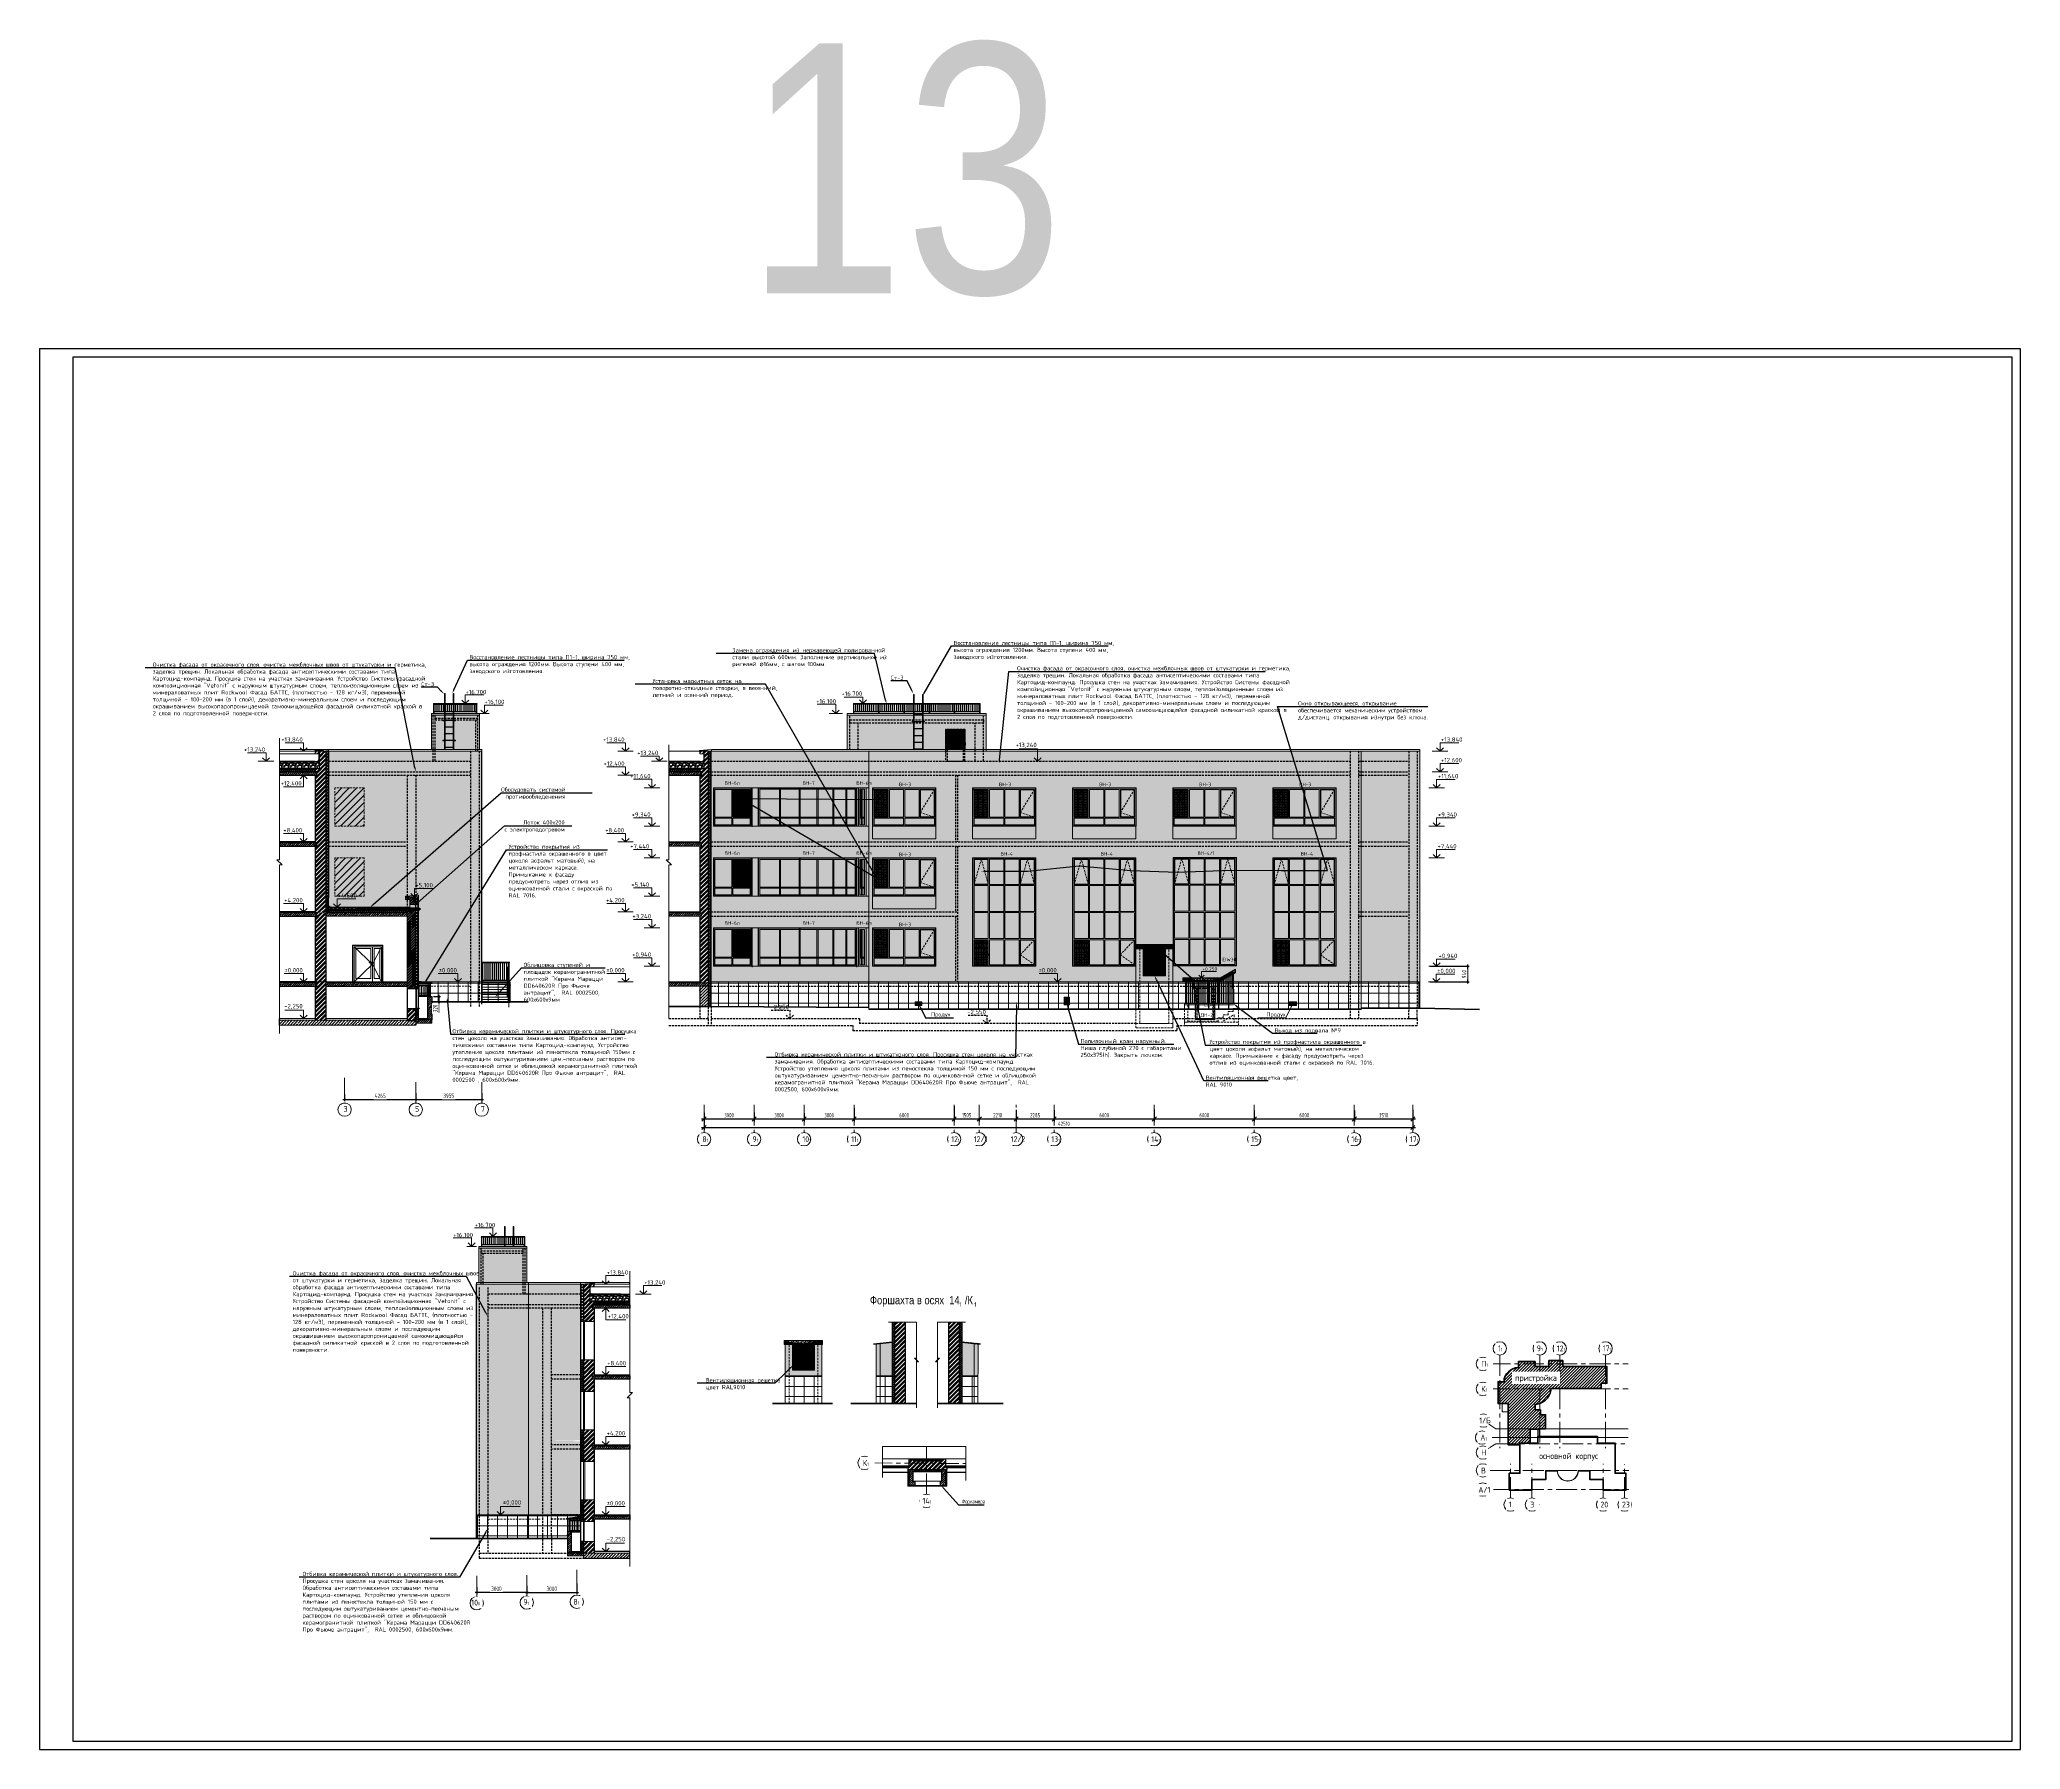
# Model space of a CAD drawing. Header units: millimetres. Extents: x -136099598 to 9192475, y 0 to 779331.
# Drawn here: x 110536 to 229336, y 242529 to 345068 of the extents above; entities that cross this region are included whole.
import ezdxf
from ezdxf import colors
from ezdxf.entities.mleader import LeaderData, LeaderLine
from ezdxf.math import Vec2, Vec3

# ---------------------------------------------------------------- set-up
doc = ezdxf.new("R2010")
doc.units = ezdxf.units.MM
doc.header["$MEASUREMENT"] = 0
for name, pattern in [('01_base$0$DASHED2', [0.375, 0.25, -0.125]), ('ADSK_Невидимые', [5, 3, -2]), ('ADSK_Штриховая_ш2 п1', [3, 2, -1]), ('CENTER', [2, 1.25, -0.25, 0.25, -0.25]), ('DASHED', [19.05, 12.7, -6.35]), ('GOST2.303 6', [12, 8, -1.5, 1, -1.5])]:
    doc.linetypes.add(name, pattern=pattern)
doc.layers.get('0').update_dxf_attribs({"color": 250, "lineweight": 9})
doc.layers.get('Defpoints').update_dxf_attribs({"color": 8})
for name, color, linetype, lineweight, true_color in [('!_Окно_00_Штрих_Стекло', 7, 'Continuous', 0, 0x737373), ('RAL 000 80 00', 7, 'Continuous', 0, 0xb9b8b6), ('RAL 100 6030', 7, 'Continuous', 0, 0x989057), ('RAL 7016', 7, 'Continuous', 0, 0x383e42), ('RAL 90 10', 7, 'Continuous', 0, 0xf1ece1)]:
    doc.layers.add(name, color=color, linetype=linetype, lineweight=lineweight, true_color=true_color)
for name, color, linetype, lineweight in [('!_Цоколь', 7, 'Continuous', 0), ('24_Фасад_разрез_тонкая', 7, 'Continuous', 9), ('_Фасад', 7, 'Continuous', 9), ('АР-Выноски', 5, 'Continuous', 5), ('АР.РД_Выноски', 174, 'Continuous', 9), ('АР_Лестницы ограждения', 86, 'Continuous', 13), ('АР_МосжилНии_Стены', 202, 'Continuous', 30), ('АР_Навесной фасад', 5, 'Continuous', 5), ('АР_Оси', 193, 'Continuous', 9), ('АР_Оси размеры', 164, 'Continuous', 9), ('АР_Сущ Несущая стена', 202, 'Continuous', 30), ('АР_тонкая линия', 250, 'Continuous', 0), ('АР_Утеплитель', 250, 'Continuous', 9), ('АР_Штриховка кирпич', 250, 'Continuous', 9), ('АР_Штриховка монолит', 250, 'Continuous', 9), ('Ограждение', 250, 'Continuous', 9), ('пунктир', 251, 'Continuous', 13), ('Рисунок', 6, 'Continuous', 35), ('СПДС_+АР_Стены', 250, 'Continuous', 20), ('СТЕНЫ кирпич ЛИДЕР', 250, 'Continuous', 15), ('Фасад_тонкие', 7, 'Continuous', 5), ('фасады', 7, 'Continuous', 9), ('Штриховка', 7, 'Continuous', 5), ('Штриховка в сечении', 7, 'Continuous', 18)]:
    doc.layers.add(name, color=color, linetype=linetype, lineweight=lineweight)
for name, color, linetype in [('_RAMKA', 7, 'Continuous'), ('PDF _0', 7, 'Continuous'), ('PDF _PDF _0', 7, 'Continuous'), ('PDF _Текст', 7, 'Continuous'), ('АР_новое окно', 160, 'Continuous')]:
    doc.layers.add(name, color=color, linetype=linetype)
doc.layers.add('ТХ_Задание КР', color=7, linetype='Continuous', true_color=0x9a5430)
doc.styles.add('Arial', font='ARIALN.TTF')
doc.styles.add('ICOCPEUR', font='isocpeur.ttf')
doc.styles.add('ISOCPEUR', font='isocpeur.ttf', dxfattribs={"width": 0.7})
doc.styles.add('PDF ISOCPEUR', font='isocpeur.ttf')
doc.styles.add('ГОСТ 2.304', font='isocpeur.ttf', dxfattribs={"width": 0.7})
doc.dimstyles.new('R_100', dxfattribs={"dimtxt": 270, "dimasz": 120, "dimexe": 100, "dimexo": 100, "dimgap": 80, "dimtad": 1, "dimdec": 0, "dimrnd": 5, "dimzin": 0, "dimdsep": 46, "dimtxsty": 'ISOCPEUR', "dimblk": 'ARCHTICK', "dimcen": 100, "dimdle": 100, "dimclrd": 256, "dimclre": 256, "dimclrt": 256, "dimadec": 0, "dimazin": 0, "dimtfac": 2, "dimtdec": 0, "dimtofl": 0, "dimtmove": 1, "dimatfit": 3, "dimfxl": 1, "dimtvp": 3, "dimtfill": 1, "dimtolj": 1, "dimtzin": 0, "dimarcsym": 0})
doc.dimstyles.new('СПДС', dxfattribs={"dimscale": 100, "dimtxt": 2.5, "dimasz": 2.5, "dimexe": 1.5, "dimexo": 0, "dimgap": 1, "dimtad": 1, "dimdec": 0, "dimrnd": 1, "dimtxsty": 'ГОСТ 2.304', "dimblk": 'OBLIQUE', "dimcen": 2.5, "dimdle": 1.5, "dimadec": 0, "dimazin": 2, "dimtfac": 0.75, "dimtdec": 0, "dimtmove": 1, "dimatfit": 3, "dimfxl": 1, "dimtolj": 1, "dimarcsym": 1})
pattern_1 = [(45, (14281.8, -6e-11), (-123.74369, 123.74369), []), (45, (14405.55, -6e-11), (-123.74369, 123.74369), [218.75, -43.75, 0, -43.75])]
pattern_2 = [(228.012788, (288, 400), (-3200, -3600), [53.8144, -5327.6352]), (184.969741, (252, 360), (4800, 400), [92.3472, -9142.3699]), (132.510447, (160, 352), (4000, -4400), [65.1152, -6446.41304]), (267.273689, (4, 252), (400, 8000), [84.0952, -8325.4232]), (292.833654, (0, 168), (-2000, 4800), [82.462, -8163.74925]), (357.273689, (32, 92), (-8000, 400), [84.0952, -8325.4232]), (37.6942405, (116, 88), (-5200, -4000), [111.2116, -11009.9394]), (72.2553284, (204, 156), (2800, 8800), [104.9952, -10394.5286]), (121.4295656, (236, 256), (-3200, 5200), [84.38, -8353.62924]), (175.236358, (192, 328), (4400, -400), [96.3328, -4720.30503]), (222.397438, (96, 336), (-4800, -4400), [124.5792, -12333.35]), (138.814075, (400, 248), (-2800, 2400), [42.5204, -4209.53793]), (171.4692344, (368, 276), (5200, -800), [80.8948, -8008.60457]), (225, (288, 288), (-4e-14, -400), [56.5684, -509.11702]), (203.19859, (260, 336), (2000, 800), [30.4632, -3015.84604]), (291.80141, (232, 324), (-400, 1200), [43.0812, -2110.9847]), (30.963757, (248, 284), (1200, 800), [69.9716, -2262.40916]), (161.56505, (308, 320), (800, -400), [50.5964, -1214.31466]), (16.38954, (0, 324), (4000, 1200), [70.88, -7017.13806]), (70.346176, (68, 344), (-1600, -4400), [59.4644, -5886.9631]), (293.19859, (308, 400), (-800, 2000), [60.926, -2985.38324]), (343.61046, (332, 344), (-4000, 1200), [70.88, -7017.13806]), (339.443955, (0, 76), (-2000, 800), [68.352, -3349.2495]), (294.775141, (64, 52), (-2000, 4400), [57.2712, -5669.85723]), (66.80141, (312, 0), (800, 2000), [60.926, -2985.38324]), (17.354025, (336, 56), (-5200, -1600), [67.0524, -6638.16945]), (69.443955, (116, 0), (-800, -2000), [34.176, -3383.4255]), (101.309932, (288, 0), (-400, 1600), [20.396, -2019.2118]), (165.963757, (284, 20), (1200, -400), [82.462, -1566.78025]), (186.009006, (204, 40), (4000, 400), [76.42, -7565.56927]), (303.690068, (248, 248), (-400, 800), [57.6888, -1384.5317]), (353.1572266, (280, 200), (6800, -800), [100.7176, -9971.02505]), (60.945396, (380, 188), (-1600, -2800), [41.1824, -4077.06966]), (90, (400, 224), (-400, 400), [24, -376]), (120.256437, (196, 52), (1600, -2800), [55.5696, -5501.408]), (48.012788, (168, 100), (3200, 3600), [107.6288, -5273.8208]), (0, (240, 180), (400, 400), [104, -296]), (325.3048465, (344, 180), (4000, -2800), [63.2456, -6261.3097]), (254.054604, (396, 144), (-400, -1600), [58.2408, -2853.80316]), (207.6459754, (380, 88), (-7600, -4000), [94.826, -9387.78967]), (175.426079, (296, 44), (-5200, 400), [100.3196, -9931.62936])]
pattern_3 = [(45, (-14492.97, -21067.68), (-79.549513, 79.549513), []), (45, (-14439.94, -21067.68), (-79.549513, 79.549513), [])]

# ---------------------------------------------------------------- blocks, each defined once
blk = doc.blocks.new('_Oblique')
at = {"color": 0, "linetype": 'ByBlock', "lineweight": -2}
blk.add_line((-0.5, -0.5), (0.5, 0.5), dxfattribs=at)
blk = doc.blocks.new('*D394')
at = {"layer": 'Defpoints', "color": 0, "ltscale": 100, "transparency": 16777216}
for p in [(153388, 280726), (156388, 280679), (156388, 280338)]:
    blk.add_point(p, dxfattribs=at)
at = {"layer": 'АР_Оси размеры', "color": 0, "lineweight": -2, "ltscale": 100, "transparency": 16777216}
for p, q in [((153388, 280726), (153388, 280188)), ((156388, 280679), (156388, 280188)), ((153238, 280338), (156538, 280338))]:
    blk.add_line(p, q, dxfattribs=at)
at = {"layer": 'АР_Оси размеры', "color": 0, "lineweight": -2, "ltscale": 100, "transparency": 16777216, "xscale": 250, "yscale": 250, "zscale": 250, "rotation": 180}
blk.add_blockref('_Oblique', (153388, 280338), dxfattribs=at)
at = {"layer": 'АР_Оси размеры', "color": 0, "lineweight": -2, "ltscale": 100, "transparency": 16777216, "xscale": 250, "yscale": 250, "zscale": 250}
blk.add_blockref('_Oblique', (156388, 280338), dxfattribs=at)
at = {"layer": 'АР_Оси размеры', "color": 0, "ltscale": 100, "transparency": 16777216, "insert": (154888, 280563), "char_height": 250, "attachment_point": 5, "style": 'ГОСТ 2.304'}
blk.add_mtext('\\A1;3000', dxfattribs=at)
blk = doc.blocks.new('*D395')
at = {"layer": 'Defpoints', "color": 0, "ltscale": 100, "transparency": 16777216}
for p in [(156388, 280679), (159388, 280679), (159388, 280338)]:
    blk.add_point(p, dxfattribs=at)
at = {"layer": 'АР_Оси размеры', "color": 0, "lineweight": -2, "ltscale": 100, "transparency": 16777216}
for p, q in [((156388, 280679), (156388, 280188)), ((159388, 280679), (159388, 280188)), ((156238, 280338), (159538, 280338))]:
    blk.add_line(p, q, dxfattribs=at)
at = {"layer": 'АР_Оси размеры', "color": 0, "lineweight": -2, "ltscale": 100, "transparency": 16777216, "xscale": 250, "yscale": 250, "zscale": 250, "rotation": 180}
blk.add_blockref('_Oblique', (156388, 280338), dxfattribs=at)
at = {"layer": 'АР_Оси размеры', "color": 0, "lineweight": -2, "ltscale": 100, "transparency": 16777216, "xscale": 250, "yscale": 250, "zscale": 250}
blk.add_blockref('_Oblique', (159388, 280338), dxfattribs=at)
at = {"layer": 'АР_Оси размеры', "color": 0, "ltscale": 100, "transparency": 16777216, "insert": (157888, 280563), "char_height": 250, "attachment_point": 5, "style": 'ГОСТ 2.304'}
blk.add_mtext('\\A1;3000', dxfattribs=at)
blk = doc.blocks.new('*D396')
at = {"layer": 'Defpoints', "color": 0, "ltscale": 100, "transparency": 16777216}
for p in [(159388, 280977), (165388, 281097), (165388, 280338)]:
    blk.add_point(p, dxfattribs=at)
at = {"layer": 'АР_Оси размеры', "color": 0, "lineweight": -2, "ltscale": 100, "transparency": 16777216}
for p, q in [((159388, 280977), (159388, 280188)), ((165388, 281097), (165388, 280188)), ((159238, 280338), (165538, 280338))]:
    blk.add_line(p, q, dxfattribs=at)
at = {"layer": 'АР_Оси размеры', "color": 0, "lineweight": -2, "ltscale": 100, "transparency": 16777216, "xscale": 250, "yscale": 250, "zscale": 250, "rotation": 180}
blk.add_blockref('_Oblique', (159388, 280338), dxfattribs=at)
at = {"layer": 'АР_Оси размеры', "color": 0, "lineweight": -2, "ltscale": 100, "transparency": 16777216, "xscale": 250, "yscale": 250, "zscale": 250}
blk.add_blockref('_Oblique', (165388, 280338), dxfattribs=at)
at = {"layer": 'АР_Оси размеры', "color": 0, "ltscale": 100, "transparency": 16777216, "insert": (162388, 280563), "char_height": 250, "attachment_point": 5, "style": 'ГОСТ 2.304'}
blk.add_mtext('\\A1;6000', dxfattribs=at)
blk = doc.blocks.new('*D397')
at = {"layer": 'Defpoints', "color": 0, "ltscale": 100, "transparency": 16777216}
for p in [(171388, 280873), (177388, 280910), (177388, 280338)]:
    blk.add_point(p, dxfattribs=at)
at = {"layer": 'АР_Оси размеры', "color": 0, "lineweight": -2, "ltscale": 100, "transparency": 16777216}
for p, q in [((171388, 280873), (171388, 280188)), ((177388, 280910), (177388, 280188)), ((171238, 280338), (177538, 280338))]:
    blk.add_line(p, q, dxfattribs=at)
at = {"layer": 'АР_Оси размеры', "color": 0, "lineweight": -2, "ltscale": 100, "transparency": 16777216, "xscale": 250, "yscale": 250, "zscale": 250, "rotation": 180}
blk.add_blockref('_Oblique', (171388, 280338), dxfattribs=at)
at = {"layer": 'АР_Оси размеры', "color": 0, "lineweight": -2, "ltscale": 100, "transparency": 16777216, "xscale": 250, "yscale": 250, "zscale": 250}
blk.add_blockref('_Oblique', (177388, 280338), dxfattribs=at)
at = {"layer": 'АР_Оси размеры', "color": 0, "ltscale": 100, "transparency": 16777216, "insert": (174388, 280563), "char_height": 250, "attachment_point": 5, "style": 'ГОСТ 2.304'}
blk.add_mtext('\\A1;6000', dxfattribs=at)
blk = doc.blocks.new('*D388')
at = {"layer": 'Defpoints', "color": 0, "ltscale": 100, "transparency": 16777216}
for p in [(177388, 280910), (183388, 280840), (183388, 280338)]:
    blk.add_point(p, dxfattribs=at)
at = {"layer": 'АР_Оси размеры', "color": 0, "lineweight": -2, "ltscale": 100, "transparency": 16777216}
for p, q in [((177388, 280910), (177388, 280188)), ((183388, 280840), (183388, 280188)), ((177238, 280338), (183538, 280338))]:
    blk.add_line(p, q, dxfattribs=at)
at = {"layer": 'АР_Оси размеры', "color": 0, "lineweight": -2, "ltscale": 100, "transparency": 16777216, "xscale": 250, "yscale": 250, "zscale": 250, "rotation": 180}
blk.add_blockref('_Oblique', (177388, 280338), dxfattribs=at)
at = {"layer": 'АР_Оси размеры', "color": 0, "lineweight": -2, "ltscale": 100, "transparency": 16777216, "xscale": 250, "yscale": 250, "zscale": 250}
blk.add_blockref('_Oblique', (183388, 280338), dxfattribs=at)
at = {"layer": 'АР_Оси размеры', "color": 0, "ltscale": 100, "transparency": 16777216, "insert": (180388, 280563), "char_height": 250, "attachment_point": 5, "style": 'ГОСТ 2.304'}
blk.add_mtext('\\A1;6000', dxfattribs=at)
blk = doc.blocks.new('*D389')
at = {"layer": 'Defpoints', "color": 0, "ltscale": 100, "transparency": 16777216}
for p in [(183388, 280840), (189388, 280839), (189388, 280338)]:
    blk.add_point(p, dxfattribs=at)
at = {"layer": 'АР_Оси размеры', "color": 0, "lineweight": -2, "ltscale": 100, "transparency": 16777216}
for p, q in [((183388, 280840), (183388, 280188)), ((189388, 280839), (189388, 280188)), ((183238, 280338), (189538, 280338))]:
    blk.add_line(p, q, dxfattribs=at)
at = {"layer": 'АР_Оси размеры', "color": 0, "lineweight": -2, "ltscale": 100, "transparency": 16777216, "xscale": 250, "yscale": 250, "zscale": 250, "rotation": 180}
blk.add_blockref('_Oblique', (183388, 280338), dxfattribs=at)
at = {"layer": 'АР_Оси размеры', "color": 0, "lineweight": -2, "ltscale": 100, "transparency": 16777216, "xscale": 250, "yscale": 250, "zscale": 250}
blk.add_blockref('_Oblique', (189388, 280338), dxfattribs=at)
at = {"layer": 'АР_Оси размеры', "color": 0, "ltscale": 100, "transparency": 16777216, "insert": (186388, 280563), "char_height": 250, "attachment_point": 5, "style": 'ГОСТ 2.304'}
blk.add_mtext('\\A1;6000', dxfattribs=at)
blk = doc.blocks.new('*D390')
at = {"layer": 'Defpoints', "color": 0, "ltscale": 100, "transparency": 16777216}
for p in [(189388, 280839), (192898, 280876), (192898, 280338)]:
    blk.add_point(p, dxfattribs=at)
at = {"layer": 'АР_Оси размеры', "color": 0, "lineweight": -2, "ltscale": 100, "transparency": 16777216}
for p, q in [((189388, 280839), (189388, 280188)), ((192898, 280876), (192898, 280188)), ((189238, 280338), (193048, 280338))]:
    blk.add_line(p, q, dxfattribs=at)
at = {"layer": 'АР_Оси размеры', "color": 0, "lineweight": -2, "ltscale": 100, "transparency": 16777216, "xscale": 250, "yscale": 250, "zscale": 250, "rotation": 180}
blk.add_blockref('_Oblique', (189388, 280338), dxfattribs=at)
at = {"layer": 'АР_Оси размеры', "color": 0, "lineweight": -2, "ltscale": 100, "transparency": 16777216, "xscale": 250, "yscale": 250, "zscale": 250}
blk.add_blockref('_Oblique', (192898, 280338), dxfattribs=at)
at = {"layer": 'АР_Оси размеры', "color": 0, "ltscale": 100, "transparency": 16777216, "insert": (191143, 280563), "char_height": 250, "attachment_point": 5, "style": 'ГОСТ 2.304'}
blk.add_mtext('\\A1;3510', dxfattribs=at)
blk = doc.blocks.new('*D391')
at = {"layer": 'Defpoints', "color": 0, "ltscale": 100, "transparency": 16777216}
for p in [(165388, 280357), (166893, 280357), (166893, 280338)]:
    blk.add_point(p, dxfattribs=at)
at = {"layer": 'АР_Оси размеры', "color": 0, "lineweight": -2, "ltscale": 100, "transparency": 16777216}
for p, q in [((165238, 280338), (167043, 280338)), ((165388, 280357), (165388, 280188)), ((166893, 280357), (166893, 280188))]:
    blk.add_line(p, q, dxfattribs=at)
at = {"layer": 'АР_Оси размеры', "color": 0, "lineweight": -2, "ltscale": 100, "transparency": 16777216, "xscale": 250, "yscale": 250, "zscale": 250, "rotation": 180}
blk.add_blockref('_Oblique', (165388, 280338), dxfattribs=at)
at = {"layer": 'АР_Оси размеры', "color": 0, "lineweight": -2, "ltscale": 100, "transparency": 16777216, "xscale": 250, "yscale": 250, "zscale": 250}
blk.add_blockref('_Oblique', (166893, 280338), dxfattribs=at)
at = {"layer": 'АР_Оси размеры', "color": 0, "ltscale": 100, "transparency": 16777216, "insert": (166140, 280563), "char_height": 250, "attachment_point": 5, "style": 'ГОСТ 2.304'}
blk.add_mtext('\\A1;1505', dxfattribs=at)
blk = doc.blocks.new('*D392')
at = {"layer": 'Defpoints', "color": 0, "ltscale": 100, "transparency": 16777216}
for p in [(169103, 280879), (166893, 280357), (169103, 280338)]:
    blk.add_point(p, dxfattribs=at)
at = {"layer": 'АР_Оси размеры', "color": 0, "lineweight": -2, "ltscale": 100, "transparency": 16777216}
for p, q in [((169103, 280879), (169103, 280188)), ((166743, 280338), (169253, 280338)), ((166893, 280357), (166893, 280188))]:
    blk.add_line(p, q, dxfattribs=at)
at = {"layer": 'АР_Оси размеры', "color": 0, "lineweight": -2, "ltscale": 100, "transparency": 16777216, "xscale": 250, "yscale": 250, "zscale": 250, "rotation": 180}
blk.add_blockref('_Oblique', (166893, 280338), dxfattribs=at)
at = {"layer": 'АР_Оси размеры', "color": 0, "lineweight": -2, "ltscale": 100, "transparency": 16777216, "xscale": 250, "yscale": 250, "zscale": 250}
blk.add_blockref('_Oblique', (169103, 280338), dxfattribs=at)
at = {"layer": 'АР_Оси размеры', "color": 0, "ltscale": 100, "transparency": 16777216, "insert": (167998, 280563), "char_height": 250, "attachment_point": 5, "style": 'ГОСТ 2.304'}
blk.add_mtext('\\A1;2210', dxfattribs=at)
blk = doc.blocks.new('*D393')
at = {"layer": 'Defpoints', "color": 0, "ltscale": 100, "transparency": 16777216}
for p in [(169103, 280879), (171388, 280695), (171388, 280338)]:
    blk.add_point(p, dxfattribs=at)
at = {"layer": 'АР_Оси размеры', "color": 0, "lineweight": -2, "ltscale": 100, "transparency": 16777216}
for p, q in [((169103, 280879), (169103, 280188)), ((171388, 280695), (171388, 280188)), ((168953, 280338), (171538, 280338))]:
    blk.add_line(p, q, dxfattribs=at)
at = {"layer": 'АР_Оси размеры', "color": 0, "lineweight": -2, "ltscale": 100, "transparency": 16777216, "xscale": 250, "yscale": 250, "zscale": 250, "rotation": 180}
blk.add_blockref('_Oblique', (169103, 280338), dxfattribs=at)
at = {"layer": 'АР_Оси размеры', "color": 0, "lineweight": -2, "ltscale": 100, "transparency": 16777216, "xscale": 250, "yscale": 250, "zscale": 250}
blk.add_blockref('_Oblique', (171388, 280338), dxfattribs=at)
at = {"layer": 'АР_Оси размеры', "color": 0, "ltscale": 100, "transparency": 16777216, "insert": (170245, 280563), "char_height": 250, "attachment_point": 5, "style": 'ГОСТ 2.304'}
blk.add_mtext('\\A1;2285', dxfattribs=at)
blk = doc.blocks.new('*D398')
at = {"layer": 'Defpoints', "color": 0, "ltscale": 100, "transparency": 16777216}
for p in [(150388, 280714), (153388, 280726), (153388, 280338)]:
    blk.add_point(p, dxfattribs=at)
at = {"layer": 'АР_Оси размеры', "color": 0, "lineweight": -2, "ltscale": 100, "transparency": 16777216}
for p, q in [((150388, 280714), (150388, 280188)), ((153388, 280726), (153388, 280188)), ((150238, 280338), (153538, 280338))]:
    blk.add_line(p, q, dxfattribs=at)
at = {"layer": 'АР_Оси размеры', "color": 0, "lineweight": -2, "ltscale": 100, "transparency": 16777216, "xscale": 250, "yscale": 250, "zscale": 250, "rotation": 180}
blk.add_blockref('_Oblique', (150388, 280338), dxfattribs=at)
at = {"layer": 'АР_Оси размеры', "color": 0, "lineweight": -2, "ltscale": 100, "transparency": 16777216, "xscale": 250, "yscale": 250, "zscale": 250}
blk.add_blockref('_Oblique', (153388, 280338), dxfattribs=at)
at = {"layer": 'АР_Оси размеры', "color": 0, "ltscale": 100, "transparency": 16777216, "insert": (151888, 280563), "char_height": 250, "attachment_point": 5, "style": 'ГОСТ 2.304'}
blk.add_mtext('\\A1;3000', dxfattribs=at)
blk = doc.blocks.new('*D399')
at = {"layer": 'Defpoints', "color": 0, "ltscale": 100, "transparency": 16777216}
for p in [(150388, 280205), (192898, 280137), (192898, 279828)]:
    blk.add_point(p, dxfattribs=at)
at = {"layer": 'АР_Оси размеры', "color": 0, "lineweight": -2, "ltscale": 100, "transparency": 16777216}
for p, q in [((150238, 279828), (193048, 279828)), ((150388, 280205), (150388, 279678)), ((192898, 280137), (192898, 279678))]:
    blk.add_line(p, q, dxfattribs=at)
at = {"layer": 'АР_Оси размеры', "color": 0, "lineweight": -2, "ltscale": 100, "transparency": 16777216, "xscale": 250, "yscale": 250, "zscale": 250, "rotation": 180}
blk.add_blockref('_Oblique', (150388, 279828), dxfattribs=at)
at = {"layer": 'АР_Оси размеры', "color": 0, "lineweight": -2, "ltscale": 100, "transparency": 16777216, "xscale": 250, "yscale": 250, "zscale": 250}
blk.add_blockref('_Oblique', (192898, 279828), dxfattribs=at)
at = {"layer": 'АР_Оси размеры', "color": 0, "ltscale": 100, "transparency": 16777216, "insert": (171973, 280053), "char_height": 250, "attachment_point": 5, "style": 'ГОСТ 2.304'}
blk.add_mtext('\\A1;42510', dxfattribs=at)
blk = doc.blocks.new('A$C316aa93d')
at = {"layer": '!_Окно_00_Штрих_Стекло'}
h = blk.add_hatch(color=256, dxfattribs=at)
h.dxf.hatch_style = 1
h.set_gradient(color1=(70, 92, 124), color2=(219, 225, 235), name='CURVED')
h.paths.add_polyline_path([(548, -2208), (550, -70), (-3072, -70), (-3072, -2208)])
at = {"layer": 'PDF _PDF _0', "lineweight": 0, "true_color": 0x636466}
h = blk.add_hatch(dxfattribs=at)
h.set_pattern_fill('ANSI37', color=251, scale=600, angle=135)
h.set_pattern_definition([(180, (-21.74, 20.51), (-7e-15, -75), []), (270, (-21.74, 20.51), (75, -1e-14), [])])
h.paths.add_polyline_path([(-2224, -1734), (-2224, -69), (-3072, -71), (-3072, -1735)])
at = {"layer": 'RAL 7016', "ltscale": 100, "transparency": 33554687}
h = blk.add_hatch(color=256, dxfattribs=at)
h.dxf.hatch_style = 1
h.paths.add_polyline_path([(638, 20), (-3162, 20), (-3162, -2278), (638, -2278)])
h.paths.add_polyline_path([(548, -70), (548, -2188), (-3072, -2188), (-3072, -70)], flags=16)
h = blk.add_hatch(color=256, dxfattribs=at)
h.dxf.hatch_style = 1
h.paths.add_polyline_path([(-2154, -1778), (-2154, -60), (-2224, -60), (-2224, -1778)])
h = blk.add_hatch(color=256, dxfattribs=at)
h.dxf.hatch_style = 1
h.paths.add_polyline_path([(-1227, -2188), (-1227, -70), (-1297, -70), (-1297, -2188)])
h = blk.add_hatch(color=256, dxfattribs=at)
h.dxf.hatch_style = 1
h.paths.add_polyline_path([(-301, -1778), (-301, -60), (-371, -60), (-371, -1778)])
h = blk.add_hatch(color=256, dxfattribs=at)
h.dxf.hatch_style = 1
h.paths.add_polyline_path([(548, -1726), (-3072, -1726), (-3072, -1798), (548, -1798)])
at = {"ltscale": 150}
blk.add_line((-3072, -70), (-3142, -70), dxfattribs=at)
at = {"linetype": '01_base$0$DASHED2', "ltscale": 500}
for points in [[(-3072, -70), (-2224, -1404), (-3072, -1726), (-2646, -90), (-2224, -1726)], [(548, -70), (-301, -1456), (548, -1726)]]:
    blk.add_lwpolyline(points, dxfattribs=at)
at = {"layer": 'PDF _0', "lineweight": 0}
for points in [[(-3162, 20), (638, 20), (638, -2278), (-3162, -2278)], [(-3162, 20), (638, 20), (638, -2278), (-3162, -2278)], [(-3142, 0), (618, 0), (618, -2258), (-3142, -2258)], [(-2224, -1726), (-3072, -1726), (-3072, -70), (-2224, -70)], [(-3052, -1706), (-2244, -1706), (-2244, -90), (-3052, -90)], [(-1297, -1726), (-2154, -1726), (-2154, -70), (-1297, -70)], [(-371, -1726), (-1227, -1726), (-1227, -70), (-371, -70)], [(548, -1726), (-301, -1726), (-301, -70), (548, -70)], [(528, -1706), (-281, -1706), (-281, -90), (528, -90)], [(-1297, -1798), (-3072, -1798), (-3072, -2188), (-1297, -2188)], [(-1227, -2188), (548, -2188), (548, -1798), (-1227, -1798)]]:
    blk.add_lwpolyline(points, close=True, dxfattribs=at)
at = {"layer": 'PDF _Текст', "lineweight": 0, "insert": (-1576, 124), "char_height": 210, "attachment_point": 7, "style": 'PDF ISOCPEUR'}
blk.add_mtext('ВН-3', dxfattribs=at)
blk = doc.blocks.new('A$C903fc4ac')
at = {"layer": 'RAL 100 6030'}
h = blk.add_hatch(color=256, dxfattribs=at)
h.dxf.hatch_style = 1
h.paths.add_polyline_path([(3800, 0), (0, 0), (0, -748), (3800, -748)])
at = {"layer": 'СТЕНЫ кирпич ЛИДЕР', "ltscale": 100}
blk.add_lwpolyline([(0, 0), (3800, 0), (3800, -748), (0, -748)], close=True, dxfattribs=at)
blk = doc.blocks.new('A$Cc0e490f6')
at = {"layer": '!_Окно_00_Штрих_Стекло'}
h = blk.add_hatch(color=256, dxfattribs=at)
h.dxf.hatch_style = 1
h.set_gradient(color1=(70, 92, 124), color2=(219, 225, 235), name='CURVED')
h.paths.add_polyline_path([(2271, -2358), (2273, 3983), (-1349, 3983), (-1349, -2358)])
at = {"layer": 'PDF _PDF _0', "lineweight": 0, "true_color": 0x636466}
h = blk.add_hatch(dxfattribs=at)
h.set_pattern_fill('ANSI37', color=251, scale=600, angle=135)
h.paths.add_polyline_path([(-514, -2337), (-514, -867), (-1326, -868), (-1326, -2338)])
at = {"layer": 'RAL 7016', "ltscale": 100, "transparency": 33554687}
h = blk.add_hatch(color=256, dxfattribs=at)
h.dxf.hatch_style = 1
h.paths.add_polyline_path([(2361, 4062), (-1439, 4062), (-1439, -2438), (2361, -2438)])
h.paths.add_polyline_path([(2272, 3983), (2271, -2358), (-1349, -2358), (-1349, 3983)], flags=16)
h = blk.add_hatch(color=256, dxfattribs=at)
h.dxf.hatch_style = 1
h.paths.add_polyline_path([(-496, 3983), (-1349, 3983), (-1349, 2473), (-496, 2473)])
h.paths.add_polyline_path([(-516, 3963), (-516, 2493), (-1329, 2493), (-1329, 3963)], flags=16)
h.paths.add_polyline_path([(-1091, 3733), (-1099, 3733)], flags=0)
h = blk.add_hatch(color=256, dxfattribs=at)
h.dxf.hatch_style = 1
h.paths.add_polyline_path([(-426, -2358), (-426, 3983), (-496, 3983), (-496, -2358)])
h = blk.add_hatch(color=256, dxfattribs=at)
h.dxf.hatch_style = 1
h.paths.add_polyline_path([(496, -2358), (496, 3983), (426, 3983), (426, -2358)])
h = blk.add_hatch(color=256, dxfattribs=at)
h.dxf.hatch_style = 1
h.paths.add_polyline_path([(1419, -2358), (1419, 3983), (1349, 3983), (1349, -2358)])
h = blk.add_hatch(color=256, dxfattribs=at)
h.dxf.hatch_style = 1
h.paths.add_polyline_path([(2271, 3983), (1419, 3983), (1419, 2473), (2271, 2473)])
h.paths.add_polyline_path([(2251, 3963), (2251, 2493), (1439, 2493), (1439, 3963)], flags=16)
h.paths.add_polyline_path([(1676, 3733), (1669, 3733)], flags=0)
h = blk.add_hatch(color=256, dxfattribs=at)
h.dxf.hatch_style = 1
h.paths.add_polyline_path([(2272, 2472), (-1347, 2473), (-1347, 2403), (2272, 2403)])
h = blk.add_hatch(color=256, dxfattribs=at)
h.dxf.hatch_style = 1
h.paths.add_polyline_path([(2270, 847), (-1349, 848), (-1349, 778), (2270, 778)])
h = blk.add_hatch(color=256, dxfattribs=at)
h.dxf.hatch_style = 1
h.paths.add_polyline_path([(2270, -779), (-1349, -778), (-1349, -848), (2270, -848)])
h = blk.add_hatch(color=256, dxfattribs=at)
h.dxf.hatch_style = 1
h.paths.add_polyline_path([(-496, -848), (-1349, -848), (-1349, -2358), (-496, -2358)])
h.paths.add_polyline_path([(-516, -868), (-516, -2338), (-1329, -2338), (-1329, -868)], flags=16)
h.paths.add_polyline_path([(-1091, -1098), (-1099, -1098)], flags=0)
h = blk.add_hatch(color=256, dxfattribs=at)
h.dxf.hatch_style = 1
h.paths.add_polyline_path([(2271, -848), (1419, -848), (1419, -2358), (2271, -2358)])
h.paths.add_polyline_path([(2251, -868), (2251, -2338), (1439, -2338), (1439, -868)], flags=16)
h.paths.add_polyline_path([(1676, -1098), (1669, -1098)], flags=0)
at = {"linetype": '01_base$0$DASHED2', "ltscale": 500}
for points in [[(-496, 2473), (-912, 3983), (-1349, 2473)], [(1419, 2473), (1845, 3983), (2271, 2473)], [(-1349, -848), (-426, -1749), (-1349, -2358), (-922, -868), (-496, -2358)], [(2271, -848), (1419, -1750), (2259, -2331)]]:
    blk.add_lwpolyline(points, dxfattribs=at)
at = {"layer": 'PDF _0', "lineweight": 0}
for points in [[(-1439, 4062), (2361, 4062), (2361, -2438), (-1439, -2438)], [(-1439, 4062), (2361, 4062), (2361, -2438), (-1439, -2438)], [(-1419, 4043), (2341, 4043), (2341, -2418), (-1419, -2418)], [(-496, 2473), (-1349, 2473), (-1349, 3983), (-496, 3983)], [(-1329, 2493), (-516, 2493), (-516, 3963), (-1329, 3963)], [(426, 2473), (-426, 2473), (-426, 3983), (426, 3983)], [(1349, 2473), (496, 2473), (496, 3983), (1349, 3983)], [(2271, 2473), (1419, 2473), (1419, 3983), (2271, 3983)], [(2251, 2493), (1439, 2493), (1439, 3963), (2251, 3963)], [(-496, 848), (-1347, 848), (-1347, 2403), (-496, 2403)], [(426, 848), (426, 2403), (-426, 2403), (-426, 848)], [(496, 848), (496, 2403), (1349, 2403), (1349, 848)], [(1419, 848), (2271, 848), (2271, 2403), (1419, 2403)], [(-496, 778), (-1349, 778), (-1349, -778), (-496, -778)], [(426, 778), (426, -778), (-426, -778), (-426, 778)], [(496, 778), (496, -778), (1349, -778), (1349, 778)], [(1419, 778), (2272, 776), (2272, -779), (1419, -778)], [(-496, -848), (-1349, -848), (-1349, -2358), (-496, -2358)], [(-1329, -2338), (-516, -2338), (-516, -868), (-1329, -868)], [(426, -848), (-426, -848), (-426, -2358), (426, -2358)], [(1349, -848), (496, -848), (496, -2358), (1349, -2358)], [(1419, -2358), (2271, -2358), (2271, -848), (1419, -848)], [(1439, -2338), (2251, -2338), (2251, -868), (1439, -868)]]:
    blk.add_lwpolyline(points, close=True, dxfattribs=at)
at = {"layer": 'PDF _Текст', "lineweight": 0, "insert": (241, 4200), "char_height": 210, "attachment_point": 7, "style": 'PDF ISOCPEUR'}
blk.add_mtext('ВН-4', dxfattribs=at)
blk = doc.blocks.new('A$Cd474dfd5')
at = {"layer": 'PDF _0', "lineweight": 0}
for p, q in [((971, 11602), (36, 11602)), ((971, 9298), (36, 9298)), ((971, 7398), (36, 7398)), ((971, 5099), (36, 5099)), ((971, 3200), (36, 3200)), ((971, 900), (36, 900))]:
    blk.add_line(p, q, dxfattribs=at)
for points in [[(-612, 12112), (504, 12112), (504, 11602), (717, 11811), (504, 11602), (295, 11811)], [(-612, 9808), (504, 9808), (504, 9298), (717, 9507), (504, 9298), (295, 9507)], [(-612, 7908), (504, 7908), (504, 7398), (717, 7607), (504, 7398), (295, 7607)], [(-612, 5609), (504, 5609), (504, 5099), (717, 5308), (504, 5099), (295, 5308)], [(-612, 3710), (504, 3710), (504, 3200), (717, 3409), (504, 3200), (295, 3409)], [(-612, 1410), (504, 1410), (504, 900), (717, 1109), (504, 900), (295, 1109)]]:
    blk.add_lwpolyline(points, dxfattribs=at)
at = {"layer": 'PDF _0', "lineweight": 0, "char_height": 262.5, "attachment_point": 9, "style": 'PDF ISOCPEUR'}
for s, insert in [('+11,640', (420, 12112)), ('+9,340', (420, 9808)), ('+7,440', (341, 7908)), ('+5,140', (341, 5609)), ('+3,240', (450, 3710)), ('+0,940', (450, 1410))]:
    blk.add_mtext(s, dxfattribs=dict(at, insert=insert))
blk = doc.blocks.new('_ArchTick')
at = {"color": 0, "linetype": 'ByBlock', "const_width": 0.15}
blk.add_lwpolyline([(-0.5, -0.5), (0.5, 0.5)], dxfattribs=at)
blk = doc.blocks.new('*D521')
at = {"lineweight": -2, "ltscale": 150, "transparency": 16777216}
for p, q in [((128829, 281826), (128829, 281410)), ((133094, 281826), (133094, 281410)), ((128729, 281510), (133194, 281510))]:
    blk.add_line(p, q, dxfattribs=at)
at = {"layer": 'Defpoints', "color": 0, "ltscale": 150, "transparency": 16777216}
for p in [(128829, 281926), (133094, 281926), (133094, 281510)]:
    blk.add_point(p, dxfattribs=at)
at = {"lineweight": -2, "ltscale": 150, "transparency": 16777216, "xscale": 120, "yscale": 120, "zscale": 120, "rotation": 180}
blk.add_blockref('_ArchTick', (128829, 281510), dxfattribs=at)
at = {"lineweight": -2, "ltscale": 150, "transparency": 16777216, "xscale": 120, "yscale": 120, "zscale": 120}
blk.add_blockref('_ArchTick', (133094, 281510), dxfattribs=at)
at = {"ltscale": 150, "transparency": 16777216, "insert": (130962, 281725), "char_height": 270, "attachment_point": 5, "style": 'ISOCPEUR', "bg_fill": 3, "box_fill_scale": 1.25, "bg_fill_color": 256, "bg_fill_true_color": 13158600, "bg_fill_transparency": 0}
blk.add_mtext('\\A1;4265', dxfattribs=at)
blk = doc.blocks.new('A$C80a550d9')
at = {"layer": 'RAL 7016', "ltscale": 100, "transparency": 33554687}
h = blk.add_hatch(color=256, dxfattribs=at)
h.dxf.hatch_style = 1
h.paths.add_polyline_path([(0, 455), (0, 0), (331, 0), (330, 455)])
at = {"ltscale": 150}
for points in [[(0, 455), (0, 0), (330, 0), (330, 455)], [(40, 415), (40, 40), (290, 40), (290, 415)]]:
    blk.add_lwpolyline(points, close=True, dxfattribs=at)
blk = doc.blocks.new('A$C080b50c1')
at = {"layer": '!_Окно_00_Штрих_Стекло'}
h = blk.add_hatch(color=256, dxfattribs=at)
h.dxf.hatch_style = 1
h.set_gradient(color1=(70, 92, 124), color2=(219, 225, 235), name='CURVED')
h.paths.add_polyline_path([(2199, 85), (90, 86), (90, 2209), (2203, 2209)])
h = blk.add_hatch(color=256, dxfattribs=at)
h.dxf.hatch_style = 1
h.set_gradient(color1=(70, 92, 124), color2=(219, 225, 235), name='CURVED')
h.paths.add_polyline_path([(8496, 90), (2783, 90), (2783, 2214), (8496, 2214)])
h = blk.add_hatch(color=256, dxfattribs=at)
h.dxf.hatch_style = 1
h.set_gradient(color1=(70, 92, 124), color2=(219, 225, 235), name='CURVED')
h.paths.add_polyline_path([(9066, 86), (8779, 86), (8779, 2214), (9066, 2214)])
at = {"layer": 'PDF _PDF _0', "lineweight": 0, "true_color": 0x636466}
h = blk.add_hatch(dxfattribs=at)
h.set_pattern_fill('ANSI37', color=251, scale=400, angle=225)
h.set_pattern_definition([(270, (1006252.885, 5199.706), (50, 8e-15), []), (2e-15, (1006252.885, 5199.706), (-4e-16, 50), [])])
h.paths.add_polyline_path([(2201, 562), (2201, 2209), (1165, 2209), (1165, 548)])
h = blk.add_hatch(dxfattribs=at)
h.set_pattern_fill('ANSI37', color=251, scale=400, angle=225)
h.set_pattern_definition([(270, (1006355.206, 4170.154), (50, 8e-15), []), (2e-15, (1006355.206, 4170.154), (-4e-16, 50), [])])
h.paths.add_polyline_path([(8779, 562), (8779, 2209), (8888, 2209), (8888, 548)])
at = {"layer": 'RAL 7016', "ltscale": 100, "transparency": 33554687}
h = blk.add_hatch(color=256, dxfattribs=at)
h.dxf.hatch_style = 1
h.paths.add_polyline_path([(2291, 2299), (0, 2299), (0, 0), (2291, 0)])
h.paths.add_polyline_path([(2201, 2209), (2201, 90), (90, 90), (90, 2209)], flags=16)
h = blk.add_hatch(color=256, dxfattribs=at)
h.dxf.hatch_style = 1
h.paths.add_polyline_path([(1166, 90), (1166, 2209), (1096, 2209), (1096, 90)])
h = blk.add_hatch(color=256, dxfattribs=at)
h.dxf.hatch_style = 1
h.paths.add_polyline_path([(8566, 2301), (2693, 2299), (2693, 0), (8566, 2)])
h.paths.add_polyline_path([(8496, 2214), (8496, 90), (2783, 90), (2783, 2214)], flags=16)
h = blk.add_hatch(color=256, dxfattribs=at)
h.dxf.hatch_style = 1
h.paths.add_polyline_path([(4024, 90), (4024, 2214), (3954, 2214), (3954, 90)])
h = blk.add_hatch(color=256, dxfattribs=at)
h.dxf.hatch_style = 1
h.paths.add_polyline_path([(5207, 90), (5207, 2214), (5137, 2214), (5137, 90)])
h = blk.add_hatch(color=256, dxfattribs=at)
h.dxf.hatch_style = 1
h.paths.add_polyline_path([(6284, 90), (6282, 2214), (6208, 2214), (6209, 90)])
h = blk.add_hatch(color=256, dxfattribs=at)
h.dxf.hatch_style = 1
h.paths.add_polyline_path([(7234, 90), (7233, 2214), (7163, 2214), (7164, 90)])
h = blk.add_hatch(color=256, dxfattribs=at)
h.dxf.hatch_style = 1
h.paths.add_polyline_path([(7233, 90), (7232, 2214), (7164, 2214), (7164, 90)])
h = blk.add_hatch(color=256, dxfattribs=at)
h.dxf.hatch_style = 1
h.paths.add_polyline_path([(8009, 90), (8008, 2214), (7938, 2214), (7939, 90)])
h = blk.add_hatch(color=256, dxfattribs=at)
h.dxf.hatch_style = 1
h.paths.add_polyline_path([(9152, 2299), (8693, 2299), (8693, 0), (9152, 0)])
h.paths.add_polyline_path([(9066, 2214), (9066, 86), (8779, 86), (8779, 2214)], flags=16)
h = blk.add_hatch(color=256, dxfattribs=at)
h.dxf.hatch_style = 1
h.paths.add_polyline_path([(8958, 90), (8957, 2214), (8887, 2214), (8888, 90)])
h = blk.add_hatch(color=256, dxfattribs=at)
h.dxf.hatch_style = 1
h.paths.add_polyline_path([(2201, 549), (140, 550), (140, 480), (2201, 481)])
h = blk.add_hatch(color=256, dxfattribs=at)
h.dxf.hatch_style = 1
h.paths.add_polyline_path([(8496, 550), (2783, 550), (2783, 478), (8496, 478)])
h = blk.add_hatch(color=256, dxfattribs=at)
h.dxf.hatch_style = 1
h.paths.add_polyline_path([(9066, 549), (8779, 550), (8779, 480), (9066, 481)])
at = {"ltscale": 150}
for points in [[(2291, 2299), (2291, 0), (0, 0), (0, 2299)], [(2693, 2299), (2693, 0), (8566, 0), (8566, 2299)], [(5134, 2299), (5134, 0), (5206, 0), (5206, 2299)], [(9152, 2299), (9152, 0), (8693, 0), (8693, 2299)], [(9066, 2214), (9066, 86), (8779, 86), (8779, 2214)]]:
    blk.add_lwpolyline(points, close=True, dxfattribs=at)
at = {"layer": 'PDF _0', "linetype": 'ADSK_Штриховая_ш2 п1', "lineweight": 0, "ltscale": 50}
for points in [[(2201, 2209), (1165, 1164), (2201, 550), (1683, 2209), (1165, 550)], [(8779, 2214), (8888, 1154), (8779, 550), (8837, 2214), (8888, 550)]]:
    blk.add_lwpolyline(points, dxfattribs=at)
at = {"layer": 'PDF _PDF _0', "lineweight": 0}
for points in [[(0, 0), (2291, 0), (2291, 2299), (0, 2299)], [(20, 20), (2271, 20), (2271, 2279), (20, 2279)], [(2693, 0), (8566, 0), (8566, 2299), (2693, 2299)], [(2713, 20), (8566, 20), (8566, 2284), (2713, 2284)], [(2783, 90), (8496, 90), (8496, 2214), (2783, 2214)], [(3954, 90), (4023, 90), (4023, 2214), (3954, 2214)], [(5137, 94), (5206, 94), (5206, 2214), (5137, 2214)], [(6208, 90), (6283, 90), (6283, 2214), (6208, 2214)], [(7164, 94), (7232, 94), (7232, 2214), (7164, 2214)], [(7939, 94), (8007, 94), (8007, 2214), (7939, 2214)], [(8888, 94), (8957, 94), (8957, 2214), (8888, 2214)], [(2783, 478), (8497, 478), (8497, 550), (2783, 550)]]:
    blk.add_lwpolyline(points, close=True, dxfattribs=at)
for points in [[(1165, 90), (2201, 90), (2201, 2209), (90, 2209), (90, 550)], [(1165, 550), (1165, 2209), (1096, 2209), (1096, 550)], [(1096, 550), (90, 550)], [(90, 480), (90, 90), (1096, 90)], [(90, 480), (1096, 480)], [(1096, 480), (1096, 90)], [(1165, 480), (2201, 480), (2201, 550), (1165, 550)], [(1165, 90), (1165, 480)], [(9066, 550), (8779, 550)], [(8779, 480), (9066, 480)]]:
    blk.add_lwpolyline(points, dxfattribs=at)
at = {"layer": 'PDF _Текст', "lineweight": 0, "insert": (673, 2486), "char_height": 210, "width": 587.98, "attachment_point": 7, "style": 'PDF ISOCPEUR'}
blk.add_mtext('ВН-6л', dxfattribs=at)
at = {"layer": 'PDF _Текст', "lineweight": 0, "char_height": 210, "attachment_point": 7, "style": 'PDF ISOCPEUR'}
for s, insert in [('ВН-7', (5351, 2486)), ('ВН-6п', (8576, 2486))]:
    blk.add_mtext(s, dxfattribs=dict(at, insert=insert))
blk = doc.blocks.new('A$Cdc7589a1')
at = {"layer": '!_Окно_00_Штрих_Стекло'}
h = blk.add_hatch(color=256, dxfattribs=at)
h.dxf.hatch_style = 1
h.set_gradient(color1=(70, 92, 124), color2=(219, 225, 235), name='CURVED')
h.paths.add_polyline_path([(3710, 80), (3712, 6421), (90, 6421), (90, 80)])
at = {"layer": 'RAL 7016', "ltscale": 100, "transparency": 33554687}
h = blk.add_hatch(color=256, dxfattribs=at)
h.dxf.hatch_style = 1
h.paths.add_polyline_path([(3800, 6500), (0, 6500), (0, 0), (3800, 0)])
h.paths.add_polyline_path([(3710, 6421), (3710, 80), (90, 80), (90, 6421)], flags=16)
h = blk.add_hatch(color=256, dxfattribs=at)
h.dxf.hatch_style = 1
h.paths.add_polyline_path([(942, 6421), (90, 6421), (90, 4911), (942, 4911)])
h.paths.add_polyline_path([(922, 6401), (922, 4931), (110, 4931), (110, 6401)], flags=16)
h.paths.add_polyline_path([(347, 6171), (340, 6171)], flags=0)
h = blk.add_hatch(color=256, dxfattribs=at)
h.dxf.hatch_style = 1
h.paths.add_polyline_path([(1012, 80), (1012, 6421), (942, 6421), (942, 80)])
h = blk.add_hatch(color=256, dxfattribs=at)
h.dxf.hatch_style = 1
h.paths.add_polyline_path([(1935, 80), (1935, 6421), (1865, 6421), (1865, 80)])
h = blk.add_hatch(color=256, dxfattribs=at)
h.dxf.hatch_style = 1
h.paths.add_polyline_path([(2858, 80), (2858, 6421), (2788, 6421), (2788, 80)])
h = blk.add_hatch(color=256, dxfattribs=at)
h.dxf.hatch_style = 1
h.paths.add_polyline_path([(3710, 6421), (2858, 6421), (2858, 4911), (3710, 4911)])
h.paths.add_polyline_path([(3690, 6401), (3690, 4931), (2878, 4931), (2878, 6401)], flags=16)
h.paths.add_polyline_path([(3115, 6171), (3108, 6171)], flags=0)
h = blk.add_hatch(color=256, dxfattribs=at)
h.dxf.hatch_style = 1
h.paths.add_polyline_path([(3711, 4910), (92, 4911), (92, 4841), (3711, 4841)])
h = blk.add_hatch(color=256, dxfattribs=at)
h.dxf.hatch_style = 1
h.paths.add_polyline_path([(3709, 3285), (90, 3286), (90, 3216), (3709, 3216)])
h = blk.add_hatch(color=256, dxfattribs=at)
h.dxf.hatch_style = 1
h.paths.add_polyline_path([(3709, 1659), (90, 1660), (90, 1590), (3709, 1590)])
at = {"linetype": '01_base$0$DASHED2', "ltscale": 500}
for points in [[(942, 4911), (526, 6421), (90, 4911)], [(2858, 4911), (3284, 6421), (3710, 4911)]]:
    blk.add_lwpolyline(points, dxfattribs=at)
at = {"layer": 'PDF _0', "lineweight": 0}
for points in [[(0, 6500), (3800, 6500), (3800, 0), (0, 0)], [(0, 6500), (3800, 6500), (3800, 0), (0, 0)], [(20, 6481), (3780, 6481), (3780, 20), (20, 20)], [(942, 4911), (90, 4911), (90, 6421), (942, 6421)], [(110, 4931), (922, 4931), (922, 6401), (110, 6401)], [(1865, 4911), (1012, 4911), (1012, 6421), (1865, 6421)], [(2788, 4911), (1935, 4911), (1935, 6421), (2788, 6421)], [(3710, 4911), (2858, 4911), (2858, 6421), (3710, 6421)], [(3690, 4931), (2878, 4931), (2878, 6401), (3690, 6401)], [(942, 3286), (92, 3286), (92, 4841), (942, 4841)], [(1865, 3286), (1865, 4841), (1012, 4841), (1012, 3286)], [(1935, 3286), (1935, 4841), (2788, 4841), (2788, 3286)], [(2858, 3286), (3710, 3286), (3710, 4841), (2858, 4841)], [(942, 3216), (90, 3216), (90, 1660), (942, 1660)], [(1865, 3216), (1865, 1660), (1012, 1660), (1012, 3216)], [(1935, 3216), (1935, 1660), (2788, 1660), (2788, 3216)], [(2858, 3216), (3711, 3214), (3711, 1659), (2858, 1660)], [(942, 1590), (90, 1590), (90, 80), (942, 80)], [(1865, 1590), (1012, 1590), (1012, 80), (1865, 80)], [(2788, 1590), (1935, 1590), (1935, 80), (2788, 80)], [(2858, 80), (3710, 80), (3710, 1590), (2858, 1590)]]:
    blk.add_lwpolyline(points, close=True, dxfattribs=at)
at = {"layer": 'PDF _Текст', "lineweight": 0, "insert": (1469, 6661), "char_height": 210, "attachment_point": 7, "style": 'PDF ISOCPEUR'}
blk.add_mtext('ВН-4/1', dxfattribs=at)
at = {"layer": 'PDF _Текст', "color": 1, "lineweight": 0, "insert": (2963, 278), "char_height": 210, "attachment_point": 7, "style": 'PDF ISOCPEUR'}
blk.add_mtext('EIW30', dxfattribs=at)
blk = doc.blocks.new('A$Ce9bab95b')
at = {"ltscale": 100}
h = blk.add_hatch(dxfattribs=at)
h.set_pattern_fill('ANSI31', color=256, scale=300, angle=135)
h.set_pattern_definition([(180, (351843.954, -283696.99), (-4e-15, -37.5), [])])
h.paths.add_polyline_path([(380, 30), (380, 180), (30, 180), (30, 30)])
at = {"layer": 'RAL 7016', "lineweight": 30, "ltscale": 100, "transparency": 33554687}
h = blk.add_hatch(color=256, dxfattribs=at)
h.dxf.hatch_style = 1
h.paths.add_polyline_path([(380, 30), (380, 180), (30, 180), (30, 30)], flags=16)
h.paths.add_polyline_path([(410, 0), (410, 210), (0, 210), (0, 0)])
h.paths.add_polyline_path([(380, 30), (30, 30), (30, 180), (380, 180)], flags=16)
for points in [[(0, 210), (0, 0), (410, 0), (410, 210)], [(30, 180), (30, 30), (380, 30), (380, 180)]]:
    blk.add_lwpolyline(points, close=True)
blk = doc.blocks.new('A$C41ad1aba')
at = {"layer": 'пунктир', "linetype": '01_base$0$DASHED2', "ltscale": 500}
h = blk.add_hatch(dxfattribs=at)
h.set_pattern_fill('ANSI31', color=256, scale=2500)
h.set_pattern_definition([(45, (-128730.3, -300152.77), (-220.97087, 220.97087), [])])
h.paths.add_polyline_path([(0, 0), (1771, 0), (1772, -2301), (0, -2301)])
blk.add_lwpolyline([(0, -2301), (1772, -2301), (1772, 0), (0, 0)], close=True, dxfattribs=at)
blk = doc.blocks.new('A$C8c728056')
at = {"ltscale": 150}
blk.add_lwpolyline([(0, 550), (38, 550), (38, 0), (0, 0)], close=True, dxfattribs=at)
blk.add_circle((19, 575), 25.3, dxfattribs=at)
blk = doc.blocks.new('A$C63ed94a3')
at = {"layer": 'Defpoints', "linetype": '01_base$0$DASHED2', "ltscale": 500}
for points in [[(0, 0), (1167, 0), (1167, 1898), (0, 1898)], [(90, 0), (1077, 0), (1077, 1808), (90, 1808)]]:
    blk.add_lwpolyline(points, close=True, dxfattribs=at)
at = {"layer": 'Defpoints', "color": 1, "lineweight": 0, "insert": (529, 725, -2), "char_height": 210, "attachment_point": 7, "style": 'PDF ISOCPEUR'}
blk.add_mtext('EI30', dxfattribs=at)
blk = doc.blocks.new('A$C47f3b014')
at = {"ltscale": 150}
blk.add_line((1551, 550), (1551, 601), dxfattribs=at)
at = {"layer": 'Ограждение'}
for points in [[(1551, 601), (0, 601)], [(0, 550), (0, 600)], [(1551, 550), (0, 550)], [(38, 0), (38, 550), (0, 550), (0, 0), (38, 0)], [(1513, 100), (38, 100), (38, 125), (1513, 125)], [(132, 125), (132, 550)], [(148, 550), (148, 125), (148, 125)], [(248, 125), (248, 550)], [(264, 550), (264, 125), (264, 125)], [(364, 125), (364, 550)], [(380, 550), (380, 125), (380, 125)], [(480, 125), (480, 550)], [(496, 550), (496, 125), (496, 125)], [(596, 125), (596, 550)], [(612, 550), (612, 125), (612, 125)], [(712, 125), (712, 550)], [(728, 550), (728, 125), (728, 125)], [(828, 125), (828, 550)], [(844, 550), (844, 125), (844, 125)], [(944, 125), (944, 550)], [(960, 550), (960, 125), (960, 125)], [(1068, 125), (1068, 550)], [(1084, 550), (1084, 125), (1084, 125)], [(1184, 125), (1184, 550)], [(1200, 550), (1200, 125), (1200, 125)], [(1300, 125), (1300, 550)], [(1316, 550), (1316, 125), (1316, 125)], [(1416, 125), (1416, 550)], [(1432, 550), (1432, 125), (1432, 125)], [(1551, 0), (1551, 550), (1513, 550), (1513, 0), (1551, 0)]]:
    blk.add_lwpolyline(points, dxfattribs=at)
blk = doc.blocks.new('A$C0c50751e')
for points in [[(-38, 3993), (0, 3993), (0, 700), (-38, 700)], [(490, 700), (530, 700), (530, 3993), (490, 3993)], [(0, 2762), (490, 2762), (490, 2792), (0, 2792)], [(0, 2370), (490, 2370), (490, 2390), (0, 2390)], [(0, 1948), (490, 1948), (490, 1968), (0, 1968)], [(0, 1526), (490, 1526), (490, 1546), (0, 1546)], [(0, 1124), (490, 1124), (490, 1144), (0, 1144)], [(0, 722), (490, 722), (490, 742), (0, 742)]]:
    blk.add_lwpolyline(points, close=True)
at = {"ltscale": 100}
for points in [[(-38, 2400), (-128, 2400), (-128, 2360), (-38, 2360), (-38, 2400)], [(530, 2400), (620, 2400), (620, 2360), (530, 2360), (530, 2400)]]:
    blk.add_lwpolyline(points, dxfattribs=at)
blk = doc.blocks.new('A$C64e852b9')
for points in [[(-835, 620), (-798, 620), (-798, -2743), (-835, -2743)], [(-308, -2743), (-268, -2743), (-268, 620), (-308, 620)], [(-798, -601), (-308, -601), (-308, -581), (-798, -581)], [(-798, -1003), (-308, -1003), (-308, -983), (-798, -983)], [(-798, -1405), (-308, -1405), (-308, -1385), (-798, -1385)], [(-798, -1807), (-308, -1807), (-308, -1787), (-798, -1787)], [(-798, -2209), (-308, -2209), (-308, -2189), (-798, -2189)], [(-798, -2611), (-308, -2611), (-308, -2591), (-798, -2591)]]:
    blk.add_lwpolyline(points, close=True)
at = {"ltscale": 100}
for points in [[(-835, -973), (-925, -973), (-925, -1013), (-835, -1013), (-835, -973)], [(-268, -973), (-178, -973), (-178, -1013), (-268, -1013), (-268, -973)], [(-835, -2179), (-925, -2179), (-925, -2219), (-835, -2219), (-835, -2179)], [(-268, -2179), (-178, -2179), (-178, -2219), (-268, -2219), (-268, -2179)]]:
    blk.add_lwpolyline(points, dxfattribs=at)
blk = doc.blocks.new('*D1333')
at = {"lineweight": -2, "ltscale": 150, "transparency": 16777216}
for p, q in [((134153, 287672), (134582, 287672)), ((134482, 287772), (134482, 287253)), ((134153, 287353), (134582, 287353)), ((134482, 286703), (134482, 287353))]:
    blk.add_line(p, q, dxfattribs=at)
at = {"ltscale": 150, "transparency": 16777216, "insert": (134267, 286962), "char_height": 270, "attachment_point": 5, "rotation": 90, "style": 'ISOCPEUR', "bg_fill": 3, "box_fill_scale": 1.25, "bg_fill_color": 256, "bg_fill_true_color": 13158600, "bg_fill_transparency": 0}
blk.add_mtext('\\A1;320', dxfattribs=at)
at = {"layer": 'Defpoints', "color": 0, "ltscale": 150, "transparency": 16777216}
for p in [(134053, 287672), (134053, 287353), (134482, 287353)]:
    blk.add_point(p, dxfattribs=at)
at = {"lineweight": -2, "ltscale": 150, "transparency": 16777216, "xscale": 120, "yscale": 120, "zscale": 120}
for p, rotation in [((134482, 287672), 90), ((134482, 287353), 270)]:
    blk.add_blockref('_ArchTick', p, dxfattribs=dict(at, rotation=rotation))
blk = doc.blocks.new('A$Cb3d5fc9f')
at = {"layer": 'RAL 000 80 00', "true_color": 0xbcbab9}
h = blk.add_hatch(color=9, dxfattribs=at)
h.dxf.hatch_style = 1
h.paths.add_polyline_path([(1170, 1187), (0, 1187), (0, 0), (1169, 0)])
for p, q in [((1115, 59), (965, 59)), ((1115, 39), (965, 39))]:
    blk.add_line(p, q)
for points in [[(1170, 0), (1170, 1187), (0, 1187), (0, 0)], [(1080, 8), (1080, 1097), (90, 1097), (90, 0)]]:
    blk.add_lwpolyline(points)
blk.add_circle((1115, 51), 19)
for centre, radius, start, end in [((965, 49), 10, 90, 270), ((1115, 49), 24, 204.62431, 155.37569), ((1115, 49), 10, 270, 90)]:
    blk.add_arc(centre, radius, start, end)
blk = doc.blocks.new('A$C604efb9a')
at = {"ltscale": 150}
for points in [[(1732, 1150), (82, 1150), (82, 1200), (1732, 1200)], [(106, 1120), (124, 1120), (124, 1150), (106, 1150)], [(1692, 1120), (1710, 1120), (1710, 1150), (1692, 1150)]]:
    blk.add_lwpolyline(points, close=True, dxfattribs=at)
at = {"layer": 'Ограждение'}
for points in [[(134, 0), (134, 1120), (96, 1120), (96, 0), (134, 0)], [(1682, 100), (134, 100), (134, 125), (1682, 125)], [(262, 125), (262, 1150)], [(278, 1150), (278, 125), (278, 125)], [(378, 125), (378, 1150)], [(394, 1150), (394, 125), (394, 125)], [(494, 125), (494, 1150)], [(510, 1150), (510, 125), (510, 125)], [(610, 125), (610, 1150)], [(626, 1150), (626, 125), (626, 125)], [(726, 125), (726, 1150)], [(742, 1150), (742, 125), (742, 125)], [(842, 125), (842, 1150)], [(858, 1150), (858, 125), (858, 125)], [(958, 126), (958, 1150)], [(974, 1150), (974, 126), (974, 126)], [(1074, 126), (1074, 1150)], [(1090, 1150), (1090, 126), (1090, 126)], [(1190, 126), (1190, 1150)], [(1206, 1150), (1206, 126), (1206, 126)], [(1312, 125), (1312, 1150)], [(1328, 1150), (1328, 125), (1328, 125)], [(1428, 125), (1428, 1150)], [(1444, 1150), (1444, 125), (1444, 125)], [(1550, 125), (1550, 1150)], [(1566, 1150), (1566, 125), (1566, 125)], [(1720, 0), (1720, 1120), (1682, 1120), (1682, 0), (1720, 0)]]:
    blk.add_lwpolyline(points, dxfattribs=at)
blk = doc.blocks.new('A$Cb00c60d7')
at = {"layer": 'АР_Лестницы ограждения', "color": 18, "linetype": 'GOST2.303 6', "lineweight": 0, "ltscale": 10, "true_color": 0x000000}
for p, q in [((-132, 1024, 0), (133, 1024, 0)), ((0, 1166, 0), (0, -303, 0))]:
    blk.add_line(p, q, dxfattribs=at)
at = {"layer": 'АР_Лестницы ограждения', "color": 18, "ltscale": 150, "true_color": 0x000000}
for points in [[(-19, 969), (19, 969), (19, 0), (-19, 0)], [(-9, 969), (10, 969), (10, 999), (-9, 999)]]:
    blk.add_lwpolyline(points, close=True, dxfattribs=at)
blk.add_circle((1, 1024, 0), 25.5, dxfattribs=at)
blk = doc.blocks.new('*D2559')
at = {"lineweight": -2, "ltscale": 150, "transparency": 16777216}
for p, q in [((139851, 251947), (136651, 251947)), ((136751, 252263), (136751, 251847)), ((139751, 252328), (139751, 251847))]:
    blk.add_line(p, q, dxfattribs=at)
at = {"layer": 'Defpoints', "color": 0, "ltscale": 150, "transparency": 16777216}
for p in [(136751, 252363, 0), (136751, 251947), (139751, 252428)]:
    blk.add_point(p, dxfattribs=at)
at = {"lineweight": -2, "ltscale": 150, "transparency": 16777216, "xscale": 120, "yscale": 120, "zscale": 120, "rotation": 180}
blk.add_blockref('_ArchTick', (136751, 251947), dxfattribs=at)
at = {"lineweight": -2, "ltscale": 150, "transparency": 16777216, "xscale": 120, "yscale": 120, "zscale": 120}
blk.add_blockref('_ArchTick', (139751, 251947), dxfattribs=at)
at = {"ltscale": 150, "transparency": 16777216, "insert": (137933, 252162), "char_height": 270, "attachment_point": 5, "style": 'ISOCPEUR', "bg_fill": 3, "box_fill_scale": 1.25, "bg_fill_color": 256, "bg_fill_true_color": 13158600, "bg_fill_transparency": 0}
blk.add_mtext('\\A1;3000', dxfattribs=at)
blk = doc.blocks.new('*D2560')
at = {"lineweight": -2, "ltscale": 150, "transparency": 16777216}
for p, q in [((133094, 281891), (133094, 281410)), ((137049, 281891), (137049, 281410)), ((132994, 281510), (137149, 281510))]:
    blk.add_line(p, q, dxfattribs=at)
at = {"layer": 'Defpoints', "color": 0, "ltscale": 150, "transparency": 16777216}
for p in [(133094, 281991), (137049, 281991), (137049, 281510)]:
    blk.add_point(p, dxfattribs=at)
at = {"lineweight": -2, "ltscale": 150, "transparency": 16777216, "xscale": 120, "yscale": 120, "zscale": 120, "rotation": 180}
blk.add_blockref('_ArchTick', (133094, 281510), dxfattribs=at)
at = {"lineweight": -2, "ltscale": 150, "transparency": 16777216, "xscale": 120, "yscale": 120, "zscale": 120}
blk.add_blockref('_ArchTick', (137049, 281510), dxfattribs=at)
at = {"ltscale": 150, "transparency": 16777216, "insert": (135072, 281725), "char_height": 270, "attachment_point": 5, "style": 'ISOCPEUR', "bg_fill": 3, "box_fill_scale": 1.25, "bg_fill_color": 256, "bg_fill_true_color": 13158600, "bg_fill_transparency": 0}
blk.add_mtext('\\A1;3955', dxfattribs=at)
blk = doc.blocks.new('*D2561')
at = {"lineweight": -2, "ltscale": 150, "transparency": 16777216}
for p, q in [((139651, 251947), (142851, 251947)), ((139751, 252328), (139751, 251847)), ((142751, 252478), (142751, 251847))]:
    blk.add_line(p, q, dxfattribs=at)
at = {"layer": 'Defpoints', "color": 0, "ltscale": 150, "transparency": 16777216}
for p in [(139751, 252428, 0), (142751, 252578, 0), (142751, 251947)]:
    blk.add_point(p, dxfattribs=at)
at = {"lineweight": -2, "ltscale": 150, "transparency": 16777216, "xscale": 120, "yscale": 120, "zscale": 120, "rotation": 180}
blk.add_blockref('_ArchTick', (139751, 251947), dxfattribs=at)
at = {"lineweight": -2, "ltscale": 150, "transparency": 16777216, "xscale": 120, "yscale": 120, "zscale": 120}
blk.add_blockref('_ArchTick', (142751, 251947), dxfattribs=at)
at = {"ltscale": 150, "transparency": 16777216, "insert": (141251, 252162), "char_height": 270, "attachment_point": 5, "style": 'ISOCPEUR', "bg_fill": 3, "box_fill_scale": 1.25, "bg_fill_color": 256, "bg_fill_true_color": 13158600, "bg_fill_transparency": 0}
blk.add_mtext('\\A1;3000', dxfattribs=at)
blk = doc.blocks.new('A$C041db7cc')
at = {"layer": 'RAL 7016', "ltscale": 100, "true_color": 0x000000, "transparency": 33554687}
h = blk.add_hatch(dxfattribs=at)
h.set_pattern_fill('ANSI32', color=18, scale=400, angle=45)
h.set_pattern_definition([(90, (8363975897.28, 936048632.85), (-150, 0), []), (90, (8363975947.28, 936048682.85), (-150, 0), [])])
h.paths.add_polyline_path([(2159, 1549), (-100, 1549), (-100, 1351), (2116, 1351), (3060, 1900), (3060, 2072)])
at = {"color": 18, "ltscale": 150, "true_color": 0x000000}
for p, q in [((2116, 1351, 0), (3060, 1900, 0)), ((2130, 1301, 0), (3060, 1841, 0)), ((2130, 1301, 0), (3060, 1841, 0)), ((2159, 1549, 0), (3060, 2071, 0)), ((3060, 2071, 0), (3060, 1841, 0))]:
    blk.add_line(p, q, dxfattribs=at)
at = {"ltscale": 150, "elevation": 0}
for points in [[(2116, 1351), (-100, 1351), (-100, 1549), (2159, 1549)], [(2130, 1301), (-100, 1301), (-100, 1351)]]:
    blk.add_lwpolyline(points, dxfattribs=at)
at = {"ltscale": 150}
blk.add_lwpolyline([(70, 0), (130, 0), (130, 1301), (70, 1301)], close=True, dxfattribs=at)
blk.add_lwpolyline([(2890, 1743), (2898, 0), (2958, 0), (2948, 1776)], dxfattribs=at)
at = {"layer": '_Фасад', "lineweight": 0}
blk.add_line((524, 1549, 0), (1459, 1549, 0), dxfattribs=at)
at = {"layer": 'Ограждение'}
for points in [[(238, 1301), (238, 0), (254, 0)], [(254, 0), (254, 1301)], [(354, 1301), (354, 0), (370, 0)], [(370, 0), (370, 1301)], [(470, 1301), (470, 0), (486, 0)], [(486, 0), (486, 1301)], [(585, 1301), (585, 0), (601, 0)], [(601, 0), (601, 1301)], [(701, 1301), (701, 0), (717, 0)], [(717, 0), (717, 1301)], [(817, 1301), (817, 0), (833, 0)], [(833, 0), (833, 1301)], [(933, 1301), (933, 0), (949, 0)], [(949, 0), (949, 1301)], [(1049, 1301), (1049, 0), (1065, 0)], [(1065, 0), (1065, 1301)], [(1165, 1301), (1165, 0), (1181, 0)], [(1181, 0), (1181, 1301)], [(1280, 1301), (1280, 0), (1296, 0)], [(1296, 0), (1296, 1301)], [(1396, 1301), (1396, 0), (1412, 0)], [(1412, 0), (1412, 1301)], [(1512, 1301), (1512, 0), (1528, 0)], [(1528, 0), (1528, 1301)], [(1628, 1301), (1628, 0), (1644, 0)], [(1644, 0), (1644, 1301)], [(1744, 1301), (1744, 0), (1760, 0)], [(1760, 0), (1760, 1301)], [(1859, 1301), (1859, 0), (1875, 0)], [(1875, 0), (1875, 1301)], [(1975, 1301), (1975, 0), (1991, 0)], [(1991, 0), (1991, 1301)], [(2091, 1301), (2091, 0), (2107, 0)], [(2107, 0), (2107, 1301)], [(2207, 1346), (2207, 0), (2223, 0)], [(2223, 0), (2223, 1355)], [(2323, 1413), (2323, 0), (2339, 0)], [(2339, 0), (2339, 1422)], [(2439, 1480), (2439, 0), (2455, 0)], [(2455, 0), (2455, 1490)], [(2554, 1548), (2554, 0), (2570, 0)], [(2570, 0), (2570, 1557)], [(2670, 1615), (2670, 0), (2686, 0)], [(2686, 0), (2686, 1624)], [(2786, 1682), (2786, 0), (2802, 0)], [(2802, 0), (2802, 1691)]]:
    blk.add_lwpolyline(points, dxfattribs=at)
blk = doc.blocks.new('*D2848')
at = {"lineweight": -2, "ltscale": 150, "transparency": 16777216}
for p, q in [((193959, 289494), (196284, 289494)), ((196184, 289594), (196184, 288454)), ((193934, 288554), (196284, 288554))]:
    blk.add_line(p, q, dxfattribs=at)
at = {"layer": 'Defpoints', "color": 0, "ltscale": 150, "transparency": 16777216}
for p in [(193859, 289494, 0), (193834, 288554)]:
    blk.add_point(p, dxfattribs=at)
at = {"lineweight": -2, "ltscale": 150, "transparency": 16777216, "xscale": 120, "yscale": 120, "zscale": 120}
for p, rotation in [((196184, 289494), 90), ((196184, 288554), 270)]:
    blk.add_blockref('_ArchTick', p, dxfattribs=dict(at, rotation=rotation))
at = {"ltscale": 150, "transparency": 16777216, "insert": (195969, 289024), "char_height": 270, "attachment_point": 5, "rotation": 90, "style": 'ISOCPEUR', "bg_fill": 3, "box_fill_scale": 1.25, "bg_fill_color": 256, "bg_fill_true_color": 13158600, "bg_fill_transparency": 0}
blk.add_mtext('\\A1;940', dxfattribs=at)
at = {"layer": 'Defpoints', "color": 0, "ltscale": 150, "transparency": 16777216}
blk.add_point((196184, 288554), dxfattribs=at)
blk = doc.blocks.new('A$C75c4dc5c')
at = {"ltscale": 150}
blk.add_blockref('A$Ce9bab95b', (0, -260), dxfattribs=at)
at = {"layer": 'АР-Выноски'}
ml = blk.add_multileader_mtext('Standard', dxfattribs=at)
ml.set_content('\\A1;Продух', color=256, style='ICOCPEUR')
ml.set_leader_properties()
ml.build(insert=Vec2(0, 0))
ml.multileader.update_dxf_attribs({"text_left_attachment_type": 6, "text_right_attachment_type": 6, "dogleg_length": 100, "arrow_head_size": 250})
ctx = ml.context
ctx.base_point, ctx.char_height, ctx.arrow_head_size, ctx.landing_gap_size, ctx.plane_origin = Vec3(-1725, -999), 250, 250, 25, Vec3(-6502, -507)
ctx.left_attachment, ctx.right_attachment = 6, 6
notes = []
notes.append((ctx, [(0, (1, 1, 0), (-218, -999), (-1, 0), 432, [(0, [(210, -130)], 0, [])])]))
ctx.mtext.insert, ctx.mtext.width, ctx.mtext.flow_direction = Vec3(-1393, -674), 4074.82, 5
for ctx, leaders in notes:
    for number, flags, end, landing, length, lines in leaders:
        leader = LeaderData()
        leader.index, (leader.has_last_leader_line, leader.has_dogleg_vector, leader.attachment_direction) = number, flags
        leader.last_leader_point, leader.dogleg_vector, leader.dogleg_length = Vec3(end), Vec3(landing), length
        for number, points, colour, breaks in lines:
            line = LeaderLine()
            line.index, line.vertices, line.color, line.breaks = number, Vec3.list(points), colors.encode_raw_color(colour), breaks
            leader.lines.append(line)
        ctx.leaders.append(leader)

msp = doc.modelspace()

# ---------------------------------------------------------------- hatches: boundary and pattern name
at = {"layer": '!_Цоколь', "lineweight": 0, "ltscale": 5, "true_color": 0x636466}
h = msp.add_hatch(dxfattribs=at)
h.set_pattern_fill('ANSI37', color=251, scale=4800, angle=45)
h.set_pattern_definition([(90, (541247.05, -120), (-600, 1e-13), []), (180, (541247.05, -120), (-2e-13, -600), [])])
h.paths.add_polyline_path([(138754.5, 288543.6), (133254.6, 288553.6), (133254.6, 287671.9), (134052.8, 287671.9), (134052.8, 287352.5), (138754.5, 287352.5)])
h = msp.add_hatch(dxfattribs=at)
h.set_pattern_fill('ANSI37', color=251, scale=4800, angle=45)
h.set_pattern_definition([(90, (541247.05, -120), (-600, 1e-13), []), (180, (541247.05, -120), (-2e-13, -600), [])])
h.paths.add_polyline_path([(189807.6, 288553.9), (150807.5, 288553.2), (150807.5, 287083.9), (160267, 287028.9), (160267, 286913.3), (189807.6, 286913.3), (189807.6, 287125.8)])
h = msp.add_hatch(dxfattribs=at)
h.set_pattern_fill('ANSI37', color=251, scale=4800, angle=45)
h.set_pattern_definition([(90, (541247.05, -120), (-600, 1e-13), []), (180, (541247.05, -120), (-2e-13, -600), [])])
h.paths.add_polyline_path([(193316.2, 288553.5), (189807.1, 288553.6), (189809.5, 286979.8), (193315.7, 286973.2)])
h = msp.add_hatch(dxfattribs=at)
h.set_pattern_fill('ANSI37', color=251, scale=4800, angle=45)
h.set_pattern_definition([(90, (1072253.9, -2612.64), (-600, 1e-13), []), (180, (1072253.9, -2612.64), (-2e-13, -600), [])])
h.paths.add_polyline_path([(179193.2, 286912.6), (182130.5, 286915.5), (182130.9, 287215.3), (179193.6, 287212.3)])
h = msp.add_hatch(dxfattribs=at)
h.set_pattern_fill('ANSI37', color=251, scale=4800, angle=45)
h.set_pattern_definition([(90, (203790.36, -2099), (-600, 1e-13), []), (180, (203790.36, -2099), (-2e-13, -600), [])])
h.paths.add_polyline_path([(157445.4, 264921.6), (155245, 264922), (155245.4, 263275), (157445.4, 263275.2)])
h = msp.add_hatch(dxfattribs=at)
h.set_pattern_fill('ANSI37', color=251, scale=4800, angle=45)
h.set_pattern_definition([(90, (209256, -2099), (-600, 1e-13), []), (180, (209256, -2099), (-2e-13, -600), [])])
h.paths.add_polyline_path([(161668.6, 264921.6), (160710.7, 264922), (160711, 263275), (161668.6, 263275.2)])
h = msp.add_hatch(dxfattribs=at)
h.set_pattern_fill('ANSI37', color=251, scale=4800, angle=45)
h.set_pattern_definition([(90, (208475.6, -2099), (-600, 1e-13), []), (180, (208475.6, -2099), (-2e-13, -600), [])])
h.paths.add_polyline_path([(165857.5, 264921.6), (166815.4, 264922), (166815.1, 263275), (165857.5, 263275.2)])
h = msp.add_hatch(dxfattribs=at)
h.set_pattern_fill('ANSI37', color=251, scale=4800, angle=45)
h.set_pattern_definition([(90, (553800, -32071.8), (-600, 1e-13), []), (180, (553800, -32071.8), (-2e-13, -600), [])])
h.paths.add_polyline_path([(136745.6, 256591.7), (136745.6, 256591.7), (136756.3, 256591.7), (142992.4, 256593.7), (142992.7, 255566.4), (142202.2, 255566.4), (142202.2, 255170), (136745.8, 255170)])
at = {"ltscale": 40, "true_color": 0x383e42}
h = msp.add_hatch(dxfattribs=at)
h.set_pattern_fill('ANSI32', color=250, scale=500, angle=360)
h.set_pattern_definition([(45, (-8797.1, -0.12), (-132.58252, 132.58252), []), (45, (-8708.72, -0.12), (-132.58252, 132.58252), [])])
h.paths.add_polyline_path([(127058.3, 302240.8), (127318.4, 302240.8), (127318.5, 301331.9), (127064.2, 301331.9), (127064.2, 301151.8), (127156.2, 301151.8), (127159.6, 300951.8), (127064.2, 300951.8), (127064.3, 296891.6), (127159.8, 296891.6), (127159.8, 296691.7), (127064.2, 296691.7), (127064.2, 292689), (127161.3, 292689), (127165.8, 292689), (127169.6, 292689), (127183.7, 292689), (127199.2, 292689), (127704.2, 292689), (127704.2, 302391.8), (127058.3, 302391.8)])
h = msp.add_hatch(dxfattribs=at)
h.set_pattern_fill('ANSI32', color=250, scale=500, angle=360)
h.set_pattern_definition([(45, (14281.8, 0.002), (-132.58252, 132.58252), []), (45, (14370.2, 0.002), (-132.58252, 132.58252), [])])
h.paths.add_polyline_path([(150137.2, 302240.9), (150397.3, 302240.9), (150397.4, 301332), (150137.2, 301332), (150137.3, 301152), (150235.1, 301152), (150238.5, 300952), (150137.3, 300952), (150137.3, 296891.7), (150238.7, 296891.7), (150238.7, 296691.8), (150137.3, 296691.8), (150137.4, 292691.7), (150238.7, 292691.7), (150238.7, 292491.7), (150137.4, 292491.7), (150137.5, 288493.6), (150336.7, 288493.5), (150647.5, 288493.6), (150647.5, 302392), (150137.2, 302392)])
at = {"ltscale": 100, "transparency": 33554687}
h = msp.add_hatch(dxfattribs=at)
h.set_pattern_fill('ANSI35', color=0, scale=700)
h.set_pattern_definition([(45, (-8797.1, -0.12), (-123.74369, 123.74369), []), (45, (-8673.36, -0.12), (-123.74369, 123.74369), [218.75, -43.75, 0, -43.75])])
h.paths.add_polyline_path([(127156.2, 300951.8), (127156.2, 301151.8), (124929.4, 301151.8), (124929.4, 300951.8)])
h = msp.add_hatch(dxfattribs=at)
h.set_pattern_fill('ANSI35', color=0, scale=700)
h.set_pattern_definition(pattern_1)
h.paths.add_polyline_path([(148275.3, 300952), (150238.5, 300952), (150235.1, 301152), (148275.3, 301152)])
h = msp.add_hatch(dxfattribs=at)
h.set_pattern_fill('ANSI35', color=0, scale=700)
h.set_pattern_definition([(45, (-8892.68, 4200), (-123.74369, 123.74369), []), (45, (-8768.93, 4200), (-123.74369, 123.74369), [218.75, -43.75, 0, -43.75])])
h.paths.add_polyline_path([(127162.5, 296891.7), (124928.6, 296892), (124932, 296692), (127165.9, 296691.7)])
h = msp.add_hatch(dxfattribs=at)
h.set_pattern_fill('ANSI35', color=0, scale=700)
h.set_pattern_definition([(45, (14281.8, 4200), (-123.74369, 123.74369), []), (45, (14405.55, 4200), (-123.74369, 123.74369), [218.75, -43.75, 0, -43.75])])
h.paths.add_polyline_path([(150237, 296891.7), (148271.8, 296891.7), (148275.2, 296691.7), (150240.4, 296691.7)])
at = {"ltscale": 40, "true_color": 0x383e42}
h = msp.add_hatch(dxfattribs=at)
h.set_pattern_fill('ANSI32', color=250, scale=300, angle=360)
h.set_pattern_definition(pattern_3)
h.paths.add_polyline_path([(132746.8, 293655.7), (132746.6, 293504.7), (132487, 293504.7), (132486.9, 293655.7)])
h = msp.add_hatch(dxfattribs=at)
h.set_pattern_fill('ANSI32', color=250, scale=300, angle=360)
h.set_pattern_definition(pattern_3)
h.paths.add_polyline_path([(133093.9, 293655.7), (133094.5, 293192.3), (132746.9, 293193.9), (132746.7, 293655.7)])
at = {"ltscale": 100, "transparency": 33554687}
h = msp.add_hatch(dxfattribs=at)
h.set_pattern_fill('ANSI35', color=0, scale=700)
h.set_pattern_definition([(45, (-3372.5, -6e-11), (-123.74369, 123.74369), []), (45, (-3248.75, -6e-11), (-123.74369, 123.74369), [218.75, -43.75, 0, -43.75])])
h.paths.add_polyline_path([(127162.5, 292691.7), (124929.6, 292692.6), (124929.6, 292492), (127165.9, 292491.7)])
at = {"ltscale": 40, "true_color": 0x383e42}
h = msp.add_hatch(dxfattribs=at)
h.set_pattern_fill('ANSI32', color=250, scale=500, angle=360)
h.set_pattern_definition([(45, (-191947.11, -8888.08), (-132.58252, 132.58252), []), (45, (-191858.72, -8888.08), (-132.58252, 132.58252), [])])
h.paths.add_polyline_path([(127064.2, 292696.1), (127064.8, 286254.5), (127703.6, 286254.7), (127704.2, 292696.1)])
at = {"ltscale": 100, "transparency": 33554687}
h = msp.add_hatch(dxfattribs=at)
h.set_pattern_fill('ANSI35', color=0, scale=700)
h.set_pattern_definition([(45, (-51842.3, 0.17), (-123.74369, 123.74369), []), (45, (-51718.56, 0.17), (-123.74369, 123.74369), [218.75, -43.75, 0, -43.75])])
h.paths.add_polyline_path([(127704.2, 292692.1), (127704.2, 292492.3), (132584.1, 292492), (132584.1, 292691.9)])
at = {"ltscale": 40, "true_color": 0x383e42}
h = msp.add_hatch(dxfattribs=at)
h.set_pattern_fill('ANSI32', color=250, scale=300, angle=360)
h.set_pattern_definition(pattern_3)
h.paths.add_polyline_path([(133094.2, 292871.7), (133094.2, 288144.6), (132584.1, 288144.6), (132584.4, 292871.7)])
at = {"ltscale": 100, "transparency": 33554687}
h = msp.add_hatch(dxfattribs=at)
h.set_pattern_fill('ANSI35', color=0, scale=700)
h.set_pattern_definition(pattern_1)
h.paths.add_polyline_path([(150237, 292691.7), (148271.8, 292691.7), (148275.2, 292491.7), (150240.4, 292491.7)])
at = {"ltscale": 100}
h = msp.add_hatch(dxfattribs=at)
h.set_pattern_fill('ANSI31', color=256, scale=17, angle=135)
h.set_pattern_definition([(180, (-2578700.486, 5669574.67), (-4e-15, -53.975), [])])
h.paths.add_polyline_path([(178015.5, 290472.4), (176769.8, 290472.8), (176769.8, 288950.7), (178015.5, 288952.1)])
at = {"ltscale": 100, "transparency": 33554687}
h = msp.add_hatch(dxfattribs=at)
h.set_pattern_fill('ANSI35', color=0, scale=700)
h.set_pattern_definition([(45, (-3372.5, -4198.77), (-123.74369, 123.74369), []), (45, (-3248.75, -4198.77), (-123.74369, 123.74369), [218.75, -43.75, 0, -43.75])])
h.paths.add_polyline_path([(127162.5, 288492.9), (124928.6, 288493.6), (124927.7, 288293.9), (127165.1, 288294)])
h = msp.add_hatch(dxfattribs=at)
h.set_pattern_fill('ANSI35', color=0, scale=700)
h.set_pattern_definition([(45, (-2837.9, -4198.06), (-123.74369, 123.74369), []), (45, (-2714.16, -4198.06), (-123.74369, 123.74369), [218.75, -43.75, 0, -43.75])])
h.paths.add_polyline_path([(132584, 288493.6), (127704.2, 288493.2), (127704.2, 288293.5), (132584.4, 288294.3)])
h = msp.add_hatch(dxfattribs=at)
h.set_pattern_fill('ANSI35', color=0, scale=700)
h.set_pattern_definition([(45, (-2144.1, -5169.7), (-123.74369, 123.74369), []), (45, (-2020.35, -5169.7), (-123.74369, 123.74369), [218.75, -43.75, 0, -43.75])])
h.paths.add_polyline_path([(134052.8, 287672), (133811.1, 287672), (133813.6, 286285), (134052, 286285.3)])
h = msp.add_hatch(dxfattribs=at)
h.set_pattern_fill('ANSI35', color=0, scale=700)
h.set_pattern_definition(pattern_1)
h.paths.add_polyline_path([(150647.5, 288493.6), (148271.9, 288493.6), (148275.3, 288293.6), (150647.5, 288293.6)])
h = msp.add_hatch(dxfattribs=at)
h.set_pattern_fill('ANSI35', color=0, scale=1000)
h.set_pattern_definition([(45, (14281.8, -6e-11), (-176.7767, 176.7767), []), (45, (14458.58, -6e-11), (-176.7767, 176.7767), [312.5, -62.5, 0, -62.5])])
h.paths.add_polyline_path([(150646.9, 288293.6), (150134.7, 288293.6), (150135.4, 287085.3), (150644.8, 287082.9)])
at = {"ltscale": 40, "true_color": 0x383e42}
h = msp.add_hatch(dxfattribs=at)
h.set_pattern_fill('ANSI32', color=250, scale=500, angle=360)
h.set_pattern_definition([(45, (-61745.24, -14433.62), (-132.58252, 132.58252), []), (45, (-61656.86, -14433.62), (-132.58252, 132.58252), [])])
h.paths.add_polyline_path([(133094.4, 286946.4), (133094.1, 286251.8), (132584.1, 286251.8), (132584.4, 286946.4)])
at = {"ltscale": 100, "transparency": 33554687}
h = msp.add_hatch(dxfattribs=at)
h.set_pattern_fill('ANSI35', color=0, scale=1000)
h.set_pattern_definition([(45, (-100283, -1940.27), (-176.7767, 176.7767), []), (45, (-100106.24, -1940.27), (-176.7767, 176.7767), [312.5, -62.5, 0, -62.5])])
h.paths.add_polyline_path([(124927.9, 286253.3), (133094.3, 286253.2), (133094.3, 285951.1), (124928.2, 285946.1)])
h = msp.add_hatch(dxfattribs=at)
h.set_pattern_fill('ANSI35', color=0, scale=700)
h.set_pattern_definition([(45, (-2702.33, -6366.67), (-123.74369, 123.74369), []), (45, (-2578.59, -6366.67), (-123.74369, 123.74369), [218.75, -43.75, 0, -43.75])])
h.paths.add_polyline_path([(134052.8, 286285.1), (133094.3, 286285.1), (133094.3, 286085.4), (134052.8, 286085.4)])
at = {"ltscale": 40, "true_color": 0x383e42}
h = msp.add_hatch(dxfattribs=at)
h.set_pattern_fill('ANSI32', color=250, scale=500, angle=360)
h.set_pattern_definition([(45, (819, -31961.97), (-132.58252, 132.58252), []), (45, (907.4, -31961.97), (-132.58252, 132.58252), [])])
h.paths.add_polyline_path([(143801.4, 270279), (143544.9, 270279), (143544.8, 269370), (143799.1, 269370), (143799.1, 269190), (143707.1, 269190), (143703.7, 268990), (143799.1, 268990), (143798.9, 268188.6), (143147.3, 268191.8), (143159.1, 270430), (143801.4, 270430)])
at = {"ltscale": 100, "transparency": 33554687}
h = msp.add_hatch(dxfattribs=at)
h.set_pattern_fill('ANSI35', color=0, scale=700)
h.set_pattern_definition([(45, (815.62, -31961.97), (-123.74369, 123.74369), []), (45, (939.36, -31961.97), (-123.74369, 123.74369), [218.75, -43.75, 0, -43.75])])
h.paths.add_polyline_path([(145930.5, 268990), (145930.5, 269190), (143703.7, 269190), (143703.7, 268990)])
at = {"ltscale": 100}
h = msp.add_hatch(dxfattribs=at)
h.set_pattern_fill('ANSI31', color=256, scale=17, angle=135)
h.set_pattern_definition([(180, (-2599747.736, 5645876.52), (-4e-15, -53.975), [])])
h.paths.add_polyline_path([(156968.3, 266724.9), (155722.5, 266725.3), (155722.5, 265252.5), (156968.3, 265253.9)])
at = {"ltscale": 40, "true_color": 0x383e42}
h = msp.add_hatch(dxfattribs=at)
h.set_pattern_fill('ANSI32', color=250, scale=500, angle=360)
h.set_pattern_definition([(45, (0, 4200), (-132.58252, 132.58252), []), (45, (88.39, 4200), (-132.58252, 132.58252), [])])
h.paths.add_polyline_path([(143151.7, 265889.9), (143153.2, 263990.4), (143795.7, 263990.1), (143795.7, 264730.1), (143695.7, 264730.1), (143695.7, 264930.1), (143795.7, 264930.2), (143795.7, 264990.1), (143795.7, 265890.1)])
at = {"ltscale": 100, "transparency": 33554687}
h = msp.add_hatch(dxfattribs=at)
h.set_pattern_fill('ANSI35', color=0, scale=700)
h.set_pattern_definition([(45, (720.05, -27761.85), (-123.74369, 123.74369), []), (45, (843.8, -27761.85), (-123.74369, 123.74369), [218.75, -43.75, 0, -43.75])])
h.paths.add_polyline_path([(143697.4, 264929.9), (145931.3, 264930.1), (145927.9, 264730.1), (143694, 264729.9)])
at = {"ltscale": 40, "true_color": 0x383e42}
h = msp.add_hatch(dxfattribs=at)
h.set_pattern_fill('ANSI32', color=250, scale=500, angle=360)
h.paths.add_polyline_path([(143154.9, 261690.3), (143156.4, 259791), (143795.7, 259791), (143795.7, 260530.1), (143695.7, 260530.1), (143695.7, 260730.1), (143795.7, 260730.2), (143795.7, 260790.1), (143795.7, 261690.1)])
at = {"ltscale": 100, "transparency": 33554687}
h = msp.add_hatch(dxfattribs=at)
h.set_pattern_fill('ANSI35', color=0, scale=700)
h.set_pattern_definition([(45, (6240.23, -31961.85), (-123.74369, 123.74369), []), (45, (6363.97, -31961.85), (-123.74369, 123.74369), [218.75, -43.75, 0, -43.75])])
h.paths.add_polyline_path([(143697.4, 260729.9), (145930.3, 260730.8), (145930.3, 260530.1), (143694, 260529.9)])
at = {"ltscale": 40, "true_color": 0x383e42}
h = msp.add_hatch(dxfattribs=at)
h.set_pattern_fill('ANSI32', color=250, scale=500, angle=360)
h.set_pattern_definition([(45, (-182334.39, -40849.93), (-132.58252, 132.58252), []), (45, (-182246, -40849.93), (-132.58252, 132.58252), [])])
h.paths.add_polyline_path([(143795.7, 257491), (143795.1, 256202), (143161.2, 256200), (143155.7, 257491)])
at = {"ltscale": 100, "transparency": 33554687}
h = msp.add_hatch(dxfattribs=at)
h.set_pattern_fill('ANSI35', color=0, scale=700)
h.set_pattern_definition([(45, (22327.25, -37125.17), (-123.74369, 123.74369), []), (45, (22451, -37125.17), (-123.74369, 123.74369), [218.75, -43.75, 0, -43.75])])
h.paths.add_polyline_path([(142202.2, 255566.5), (142443.9, 255566.5), (142441.4, 254329.6), (142203.1, 254329.8)])
h = msp.add_hatch(dxfattribs=at)
h.set_pattern_fill('ANSI35', color=0, scale=700)
h.set_pattern_definition([(45, (6240.23, -36160.61), (-123.74369, 123.74369), []), (45, (6363.97, -36160.61), (-123.74369, 123.74369), [218.75, -43.75, 0, -43.75])])
h.paths.add_polyline_path([(143697.4, 256531.1), (145931.3, 256531.7), (145932.2, 256332), (143694.8, 256332.1)])
h = msp.add_hatch(dxfattribs=at)
h.set_pattern_fill('ANSI35', color=0, scale=700)
h.set_pattern_definition([(45, (21769.01, -38322.14), (-123.74369, 123.74369), []), (45, (21892.76, -38322.14), (-123.74369, 123.74369), [218.75, -43.75, 0, -43.75])])
h.paths.add_polyline_path([(142202.2, 254329.6), (143160.7, 254329.6), (143160.7, 254129.9), (142202.2, 254130)])
at = {"ltscale": 40, "true_color": 0x383e42}
h = msp.add_hatch(dxfattribs=at)
h.set_pattern_fill('ANSI32', color=250, scale=500, angle=360)
h.paths.add_polyline_path([(143162.5, 254991.1), (143794.7, 254991.7), (143796.2, 254290.9), (143160.6, 254291)])
at = {"ltscale": 100, "transparency": 33554687}
h = msp.add_hatch(dxfattribs=at)
h.set_pattern_fill('ANSI35', color=0, scale=1000)
h.set_pattern_definition([(45, (-87730, -33902.12), (-176.7767, 176.7767), []), (45, (-87553.22, -33902.12), (-176.7767, 176.7767), [312.5, -62.5, 0, -62.5])])
h.paths.add_polyline_path([(145931.8, 254294), (143160.8, 254290.6), (143160.7, 253991.5), (145931.9, 253989.3)])
at = {"layer": 'RAL 000 80 00'}
h = msp.add_hatch(color=256, dxfattribs=at)
h.dxf.hatch_style = 1
h.paths.add_polyline_path([(134044.3, 304652.5), (136921, 304652.5), (136924.6, 302491.8), (134044.2, 302491.8)])
h = msp.add_hatch(color=256, dxfattribs=at)
h.dxf.hatch_style = 1
h.paths.add_polyline_path([(167307.6, 304553.9), (158967.7, 304553.9), (158967.5, 302492.3), (167307.7, 302491.9)])
h = msp.add_hatch(color=256, dxfattribs=at)
h.dxf.hatch_style = 1
h.paths.add_polyline_path([(150807.5, 302392), (160266.9, 302392), (160267.1, 288553.3), (150807.3, 288553.3)])
h = msp.add_hatch(color=256, dxfattribs=at)
h.dxf.hatch_style = 1
h.paths.add_polyline_path([(139749, 272690.6), (136872.3, 272690.6), (136868.7, 270530), (139749.1, 270530)])
at = {"layer": 'RAL 7016', "ltscale": 100, "true_color": 0x000000, "transparency": 33554687}
h = msp.add_hatch(dxfattribs=at)
h.set_pattern_fill('ANSI32', color=18, scale=400, angle=45)
h.set_pattern_definition([(90, (8364151334.57, 936337761.9), (-150, 0), []), (90, (8364151384.57, 936337811.9), (-150, 0), [])])
h.paths.add_polyline_path([(178492.6, 290793.1), (176292.6, 290791.9), (176292.6, 290590.9), (178492.6, 290590.9)])
h = msp.add_hatch(dxfattribs=at)
h.set_pattern_fill('ANSI32', color=18, scale=400, angle=45)
h.set_pattern_definition([(90, (8364093863.04, 936335695.01), (-150, 0), []), (90, (8364093913.04, 936335745.01), (-150, 0), [])])
h.paths.add_polyline_path([(134036.8, 288498.9), (133254.5, 288594.3), (133254.5, 288493.4), (134082.7, 288493.4)])
at = {"layer": 'RAL 7016', "ltscale": 100, "transparency": 33554687}
h = msp.add_hatch(color=256, dxfattribs=at)
h.dxf.hatch_style = 1
h.paths.add_polyline_path([(134082.7, 288493.4), (133254.5, 288493.4), (133254.5, 288464.3), (134082.7, 288464.3)])
at = {"layer": 'RAL 7016', "ltscale": 100, "true_color": 0x000000, "transparency": 33554687}
h = msp.add_hatch(dxfattribs=at)
h.set_pattern_fill('ANSI32', color=18, scale=400, angle=45)
h.set_pattern_definition([(90, (8364131437.8, 936314014.32), (-150, 0), []), (90, (8364131487.8, 936314064.32), (-150, 0), [])])
h.paths.add_polyline_path([(157495.4, 267042.3), (155195.4, 267047.4), (155195.4, 266830.8), (157495.7, 266830.8)])
h = msp.add_hatch(dxfattribs=at)
h.set_pattern_fill('ANSI32', color=18, scale=400, angle=45)
h.set_pattern_definition([(90, (8364135150.34, 936313964.15), (-150, 0), []), (90, (8364135200.34, 936314014.15), (-150, 0), [])])
h.paths.add_polyline_path([(161668.3, 266973.9), (160569.7, 266860.8), (160570.8, 266810.7), (161668.8, 266923.8)])
h = msp.add_hatch(dxfattribs=at)
h.set_pattern_fill('ANSI32', color=18, scale=400, angle=45)
h.set_pattern_definition([(90, (8364134369.95, 936313964.15), (-150, 0), []), (90, (8364134419.95, 936314014.15), (-150, 0), [])])
h.paths.add_polyline_path([(165857.8, 266973.9), (166956.4, 266860.8), (166955.3, 266810.7), (165857.3, 266923.8)])
h = msp.add_hatch(dxfattribs=at)
h.set_pattern_fill('ANSI32', color=18, scale=400, angle=45)
h.set_pattern_definition([(90, (8364118326.38, 936303589.55), (-150, 0), []), (90, (8364118376.38, 936303639.55), (-150, 0), [])])
h.paths.add_polyline_path([(142210.2, 256393.5), (142992.5, 256488.8), (142992.5, 256387.9), (142164.3, 256387.9)])
at = {"layer": 'RAL 7016', "ltscale": 100, "transparency": 33554687}
h = msp.add_hatch(color=256, dxfattribs=at)
h.dxf.hatch_style = 1
h.paths.add_polyline_path([(142164.3, 256387.9), (142992.5, 256387.9), (142992.5, 256358.8), (142164.3, 256358.8)])
at = {"layer": 'RAL 90 10', "ltscale": 100, "transparency": 33554687}
h = msp.add_hatch(color=256, dxfattribs=at)
h.dxf.hatch_style = 1
h.paths.add_polyline_path([(132404.2, 292994.1), (133253.9, 292988.9), (133254.1, 292972.6), (133254.6, 288553.8), (137054.5, 288553.8), (137054.5, 302391.9), (127864.4, 302391.9), (127864.4, 293105.2), (127950.5, 293022)])
h = msp.add_hatch(color=256, dxfattribs=at)
h.dxf.hatch_style = 1
h.paths.add_polyline_path([(193317.6, 302392), (160267, 302392), (160267, 288553.3), (193315.8, 288553.9)])
h = msp.add_hatch(color=256, dxfattribs=at)
h.dxf.hatch_style = 1
h.paths.add_polyline_path([(176729.7, 290512.9), (178055.5, 290512.8), (178055.5, 288911.6), (176729.3, 288911.7)])
h.paths.add_polyline_path([(176769.8, 290472.9), (176769.8, 288951.7), (178015.5, 288951.6), (178015.6, 290472.8)], flags=16)
h = msp.add_hatch(color=256, dxfattribs=at)
h.dxf.hatch_style = 1
h.paths.add_polyline_path([(176769.8, 290472.9), (176769.7, 288951.6), (178015.5, 288951.6), (178015.5, 290472.9)])
h = msp.add_hatch(color=256, dxfattribs=at)
h.dxf.hatch_style = 1
h.paths.add_polyline_path([(141395.9, 261032.1), (140546.1, 261026.9), (142991.8, 261010.5), (142992.4, 256593.7), (136745.5, 256591.7), (136745.5, 270429.9), (142988, 270430.1), (142995.4, 261143.2), (142995.4, 261060)])
h = msp.add_hatch(color=256, dxfattribs=at)
h.dxf.hatch_style = 1
h.paths.add_polyline_path([(157445.4, 266803.3), (155245.4, 266803.3), (155245.4, 264921.8), (157445.4, 264921.8)])
h = msp.add_hatch(color=256, dxfattribs=at)
h.dxf.hatch_style = 1
h.paths.add_polyline_path([(161668.6, 266923.1), (160708.9, 266822.9), (160710.7, 264922), (161668.6, 264921.6)])
h = msp.add_hatch(color=256, dxfattribs=at)
h.dxf.hatch_style = 1
h.paths.add_polyline_path([(165857.5, 266923.1), (166817.2, 266822.9), (166815.4, 264922), (165857.5, 264921.6)])
at = {"layer": 'АР_Утеплитель', "ltscale": 100}
h = msp.add_hatch(dxfattribs=at)
h.set_pattern_fill('ANSI37', color=256, scale=700)
h.set_pattern_definition([(45, (-814211.4, 299067.31), (-61.871843, 61.871843), []), (135, (-814211.4, 299067.31), (-61.871843, -61.871843), [])])
h.paths.add_polyline_path([(161828.6, 263640.2), (161678.6, 263640.2), (161678.6, 263275.2), (161828.6, 263275.2)])
h.paths.add_polyline_path([(161828.6, 264990.2), (161678.6, 264990.2), (161678.6, 263640.2), (161828.6, 263640.2)])
h.paths.add_polyline_path([(161678.6, 264990.2), (161828.6, 264990.2), (161828.6, 268159.9), (161678.6, 268159.9)])
h = msp.add_hatch(dxfattribs=at)
h.set_pattern_fill('ANSI37', color=256, scale=700)
h.set_pattern_definition([(45, (-814991.8, 299067.31), (-61.871843, 61.871843), []), (135, (-814991.8, 299067.31), (-61.871843, -61.871843), [])])
h.paths.add_polyline_path([(165697.5, 263640.2), (165847.5, 263640.2), (165847.5, 263275.2), (165697.5, 263275.2)])
h.paths.add_polyline_path([(165697.5, 264990.2), (165847.5, 264990.2), (165847.5, 263640.2), (165697.5, 263640.2)])
h.paths.add_polyline_path([(165847.5, 264990.2), (165697.5, 264990.2), (165697.5, 268159.9), (165847.5, 268159.9)])
h = msp.add_hatch(dxfattribs=at)
h.set_pattern_fill('ANSI37', color=256, scale=700)
h.set_pattern_definition([(45, (-813426.25, 307988.12), (-61.871843, 61.871843), []), (135, (-813426.25, 307988.12), (-61.871843, -61.871843), [])])
h.paths.add_polyline_path([(163423.7, 259166), (163423.7, 259316), (162913.7, 259316), (162913.7, 259166)])
h.paths.add_polyline_path([(164643.6, 259316), (164643.7, 259166)])
h.paths.add_polyline_path([(164643.7, 259166), (164643.7, 259316), (163423.7, 259316), (163423.7, 259166)])
at = {"layer": 'АР_Штриховка кирпич', "ltscale": 100}
h = msp.add_hatch(dxfattribs=at)
h.set_pattern_fill('ANSI32', color=256, scale=500)
h.set_pattern_definition([(45, (-789097.91, 340662.27), (-132.58252, 132.58252), []), (45, (-789009.53, 340662.27), (-132.58252, 132.58252), [])])
h.paths.add_polyline_path([(162468.6, 268159.9), (161828.6, 268159.9), (161828.6, 263275.2), (162468.6, 263275.2)])
h = msp.add_hatch(dxfattribs=at)
h.set_pattern_fill('ANSI32', color=256, scale=500)
h.set_pattern_definition([(45, (-789878.31, 340662.27), (-132.58252, 132.58252), []), (45, (-789789.92, 340662.27), (-132.58252, 132.58252), [])])
h.paths.add_polyline_path([(165057.5, 268159.9), (165697.5, 268159.9), (165697.5, 263275.2), (165057.5, 263275.2)])
h = msp.add_hatch(dxfattribs=at)
h.set_pattern_fill('ANSI32', color=256, scale=500)
h.set_pattern_definition([(45, (-829605.92, 308532.15), (-132.58252, 132.58252), []), (45, (-829517.54, 308532.15), (-132.58252, 132.58252), [])])
h.paths.add_polyline_path([(164878.7, 259956), (162678.7, 259956), (162678.7, 259316), (164878.7, 259316)])
at = {"layer": 'АР_Штриховка монолит', "ltscale": 100}
h = msp.add_hatch(dxfattribs=at)
h.set_pattern_fill('ANSI35', color=256, scale=700)
h.set_pattern_definition([(45, (334007.64, 144105.3), (-123.74369, 123.74369), []), (45, (334131.38, 144105.3), (-123.74369, 123.74369), [218.75, -43.75, 0, -43.75])])
h.paths.add_polyline_path([(163052.6, 258357.6), (163052.6, 258607.6), (164554.1, 258607.6), (164554.1, 258357.6)], flags=17)
h.paths.add_polyline_path([(164643.7, 258607.6), (162913.7, 258607.6), (162913.7, 259316), (162663.7, 259316), (162663.7, 258357.6), (164893.7, 258357.6), (164893.7, 259316), (164643.7, 259316)])
at = {"layer": 'СПДС_+АР_Стены', "linetype": '01_base$0$DASHED2', "lineweight": 5, "ltscale": 500}
h = msp.add_hatch(dxfattribs=at)
h.set_pattern_fill('ANSI31', color=256, scale=1000)
h.paths.add_polyline_path([(204461.8, 265486.4), (201901.1, 265486.4), (201901.2, 265648.9), (201710.8, 265648.9), (201710.8, 264169.7), (204185.3, 264169.7), (204185.3, 264487.4), (204461.8, 264487.4)])
h.paths.add_polyline_path([(204541.7, 265486.4), (204461.8, 265486.4), (204461.8, 264487.4), (204541.7, 264487.4)])
h.paths.add_polyline_path([(201901.2, 265842.7), (201710.8, 265842.7), (201710.8, 265648.9), (201901.2, 265648.9)])
h.paths.add_polyline_path([(201710.8, 265842.7), (201054.5, 265842.7), (201054.5, 265648.9), (201710.8, 265648.9)])
h.paths.add_polyline_path([(201710.8, 265648.9), (201054.5, 265648.9), (201054.5, 265486.4), (200510.8, 265486.4), (200510.8, 264148.9), (201185.9, 264148.9, 0.00164132), (201186.4, 264155.5), (201186.4, 264169.7), (201710.8, 264169.7)])
h.paths.add_polyline_path([(200226.1, 265790.9), (199227.1, 265790.9), (199227.1, 265648.9), (200226.1, 265648.9)])
h.paths.add_polyline_path([(200510.8, 265486.4), (200226.1, 265486.4), (200226.1, 265648.9), (199227.1, 265648.9), (199227.1, 265434.6), (199212.9, 265434.6, 0.15039384), (198629, 265171.2, 0.2153269), (198365.2, 264586.9), (198365.2, 264572.7), (198110.8, 264572.7), (198110.8, 264148.9), (200510.8, 264148.9)])
h.paths.add_polyline_path([(198110.8, 264572.7), (198008.9, 264572.7), (198008.9, 264148.9), (198110.8, 264148.9)])
h.paths.add_polyline_path([(198110.8, 264148.9), (198008.9, 264148.9), (198008.9, 263269.2), (198110.8, 263269.2)])
h.paths.add_polyline_path([(201185.9, 264148.9), (200510.8, 264148.9), (200510.8, 263275.2, 0.11781717), (200905.2, 263525.9, 0.17513595)])
h.paths.add_polyline_path([(200510.8, 264148.9), (198110.8, 264148.9), (198110.8, 263269.2), (198611.9, 263269.2), (198611.9, 262768.7), (198611.9, 261753.7), (200474.8, 261753.7), (200474.8, 261755), (200510.8, 261755), (200510.8, 262899.2), (200226.1, 262899.2), (200226.1, 263222), (200240.3, 263222, 0.06886824), (200510.8, 263275.2)])
h.paths.add_polyline_path([(200860.6, 262601.7), (200543.8, 262601.7), (200543.8, 262899.2), (200510.8, 262899.2), (200510.8, 261755), (200860.6, 261755)])
h.paths.add_polyline_path([(199927.6, 261741.9), (200474.8, 261741.9), (200474.8, 261753.7), (198611.9, 261753.7), (198611.9, 261223.9), (199927.6, 261223.9)])
h.paths.add_polyline_path([(199927.6, 261223.9), (198611.9, 261223.9), (198611.9, 260857.4), (199322.6, 260857.4), (199322.6, 260900.3), (199360.9, 260900.3), (199415.4, 260900.3), (199927.6, 260900.3)])
h.paths.add_polyline_path([(199322.6, 260857.4), (198611.9, 260857.4), (198611.9, 260802.8), (199322.6, 260802.8)])
at = {"layer": 'ТХ_Задание КР', "ltscale": 100, "transparency": 33554636}
h = msp.add_hatch(dxfattribs=at)
h.set_pattern_fill('ANSI31', color=20, scale=400)
h.set_pattern_definition([(45, (340007.64, 132453.953), (-35.355339, 35.355339), [])])
h.paths.add_polyline_path([(162933.7, 259805.9), (162933.7, 259955.9), (164623.7, 259955.9), (164623.7, 259805.9)])
at = {"layer": 'Штриховка', "transparency": 33554636}
h = msp.add_hatch(dxfattribs=at)
h.set_pattern_fill('ANSI37', color=256, scale=1000)
h.set_pattern_definition([(45, (-5390.18, 0.13), (-88.38835, 88.38835), []), (135, (-5390.18, 0.13), (-88.38835, -88.38835), [])])
h.paths.add_polyline_path([(127854.2, 293592.1), (127704.2, 293591.9), (127704.2, 302391.7), (127854.2, 302391.8)])
h = msp.add_hatch(dxfattribs=at)
h.set_pattern_fill('ANSI37', color=256, scale=1000)
h.set_pattern_definition([(45, (14281.8, -6e-11), (-88.38835, 88.38835), []), (135, (14281.8, -6e-11), (-88.38835, -88.38835), [])])
h.paths.add_polyline_path([(150647.5, 302392), (150647.5, 287085.8), (150797.4, 287085.8), (150797.4, 302392)])
h = msp.add_hatch(dxfattribs=at)
h.set_pattern_fill('ANSI37', color=256, scale=400)
h.set_pattern_definition([(45, (-8797.11, -0.123), (-35.355339, 35.355339), []), (135, (-8797.11, -0.123), (-35.355339, -35.355339), [])])
h.paths.add_polyline_path([(124930.3, 301381.8), (124930.3, 301331.8), (127318.5, 301331.8), (127318.5, 301381.8)])
h = msp.add_hatch(dxfattribs=at)
h.set_pattern_fill('ANSI37', color=256, scale=700)
h.set_pattern_definition([(45, (-8797.11, -0.12), (-61.871843, 61.871843), []), (135, (-8797.11, -0.12), (-61.871843, -61.871843), [])])
h.paths.add_polyline_path([(124930.3, 301331.8), (124930.3, 301181.8), (127058.3, 301181.8), (127058.3, 301331.8)])
h = msp.add_hatch(dxfattribs=at)
h.set_pattern_fill('ANSI37', color=256, scale=400)
h.set_pattern_definition([(45, (14281.806, -6e-11), (-35.355339, 35.355339), []), (135, (14281.806, -6e-11), (-35.355339, -35.355339), [])])
h.paths.add_polyline_path([(148275.3, 301382), (148275.3, 301332), (150397.4, 301332), (150397.4, 301382)])
h = msp.add_hatch(dxfattribs=at)
h.set_pattern_fill('ANSI37', color=256, scale=700)
h.set_pattern_definition([(45, (14281.81, -6e-11), (-61.871843, 61.871843), []), (135, (14281.81, -6e-11), (-61.871843, -61.871843), [])])
h.paths.add_polyline_path([(148275.3, 301332), (148275.3, 301182), (150137.2, 301182), (150137.2, 301332)])
h = msp.add_hatch(dxfattribs=at)
h.set_pattern_fill('ANSI37', color=256, scale=500)
h.set_pattern_definition([(45, (-51842.3, 0.165), (-44.194174, 44.194174), []), (135, (-51842.3, 0.165), (-44.194174, -44.194174), [])])
h.paths.add_polyline_path([(127704.2, 293591.9), (127704.2, 292692), (127854.1, 292692), (127854.1, 293591.9)])
h = msp.add_hatch(dxfattribs=at)
h.set_pattern_fill('ANSI37', color=256, scale=1000)
h.set_pattern_definition([(45, (13738.88, -7799.24), (-88.38835, 88.38835), []), (135, (13738.88, -7799.24), (-88.38835, -88.38835), [])])
h.paths.add_polyline_path([(133244.1, 293655.7), (133244.7, 293192.3), (133094.4, 293193.9), (133094.3, 293655.7)])
h = msp.add_hatch(dxfattribs=at)
h.set_pattern_fill('ANSI37', color=256, scale=400)
h.set_pattern_definition([(45, (26267.56, -8459.963), (-35.355339, 35.355339), []), (135, (26267.56, -8459.963), (-35.355339, -35.355339), [])])
h.paths.add_polyline_path([(127854.1, 292922.6), (127854.1, 292872.6), (133094.2, 292872), (133094.2, 292922)])
h = msp.add_hatch(dxfattribs=at)
h.set_pattern_fill('ANSI37', color=256, scale=700)
h.set_pattern_definition([(45, (26267.56, -8459.96), (-61.871843, 61.871843), []), (135, (26267.56, -8459.96), (-61.871843, -61.871843), [])])
h.paths.add_polyline_path([(127854.1, 292872.3), (127854.1, 292722.3), (132584.1, 292722), (132584.1, 292872)])
h = msp.add_hatch(dxfattribs=at)
h.set_pattern_fill('ANSI37', color=256, scale=1000)
h.set_pattern_definition([(45, (13738.69, -12872.71), (-88.38835, 88.38835), []), (135, (13738.69, -12872.71), (-88.38835, -88.38835), [])])
h.paths.add_polyline_path([(133244, 292972.2), (133244.5, 288143.1), (133094.2, 288144.6), (133094.1, 292972.2)])
h = msp.add_hatch(dxfattribs=at)
h.set_pattern_fill('ANSI37', color=256, scale=700)
h.paths.add_polyline_path([(133244.1, 286946.4), (133244, 286284.9), (133094, 286285.1), (133094.1, 286946.7)])
h = msp.add_hatch(dxfattribs=at)
h.set_pattern_fill('ANSI37', color=256, scale=1000)
h.set_pattern_definition([(45, (4222.55, -31961.72), (-88.388348, 88.388348), []), (135, (4222.55, -31961.72), (-88.388348, -88.388348), [])])
h.paths.add_polyline_path([(143002.1, 268189.9), (143149.9, 268189.9), (143148.2, 270430.1), (143003, 270430)])
h = msp.add_hatch(dxfattribs=at)
h.set_pattern_fill('ANSI37', color=256, scale=400)
h.set_pattern_definition([(45, (815.617, -31961.97), (-35.355339, 35.355339), []), (135, (815.617, -31961.97), (-35.355339, -35.355339), [])])
h.paths.add_polyline_path([(145929.6, 269420), (145929.6, 269370), (143541.4, 269370), (143541.4, 269420)])
h = msp.add_hatch(dxfattribs=at)
h.set_pattern_fill('ANSI37', color=256, scale=700)
h.set_pattern_definition([(45, (815.62, -31961.97), (-61.871843, 61.871843), []), (135, (815.62, -31961.97), (-61.871843, -61.871843), [])])
h.paths.add_polyline_path([(145929.6, 269370), (145929.6, 269220), (143801.6, 269220), (143801.6, 269370)])
h = msp.add_hatch(dxfattribs=at)
h.set_pattern_fill('ANSI37', color=256, scale=700)
h.set_pattern_definition([(45, (19.11, -37191.58), (-61.871843, 61.871843), []), (135, (19.11, -37191.58), (-61.871843, -61.871843), [])])
h.paths.add_polyline_path([(143153.1, 265890.4), (143153.1, 263990.4), (143005.1, 263990.4), (143005.1, 265890.4)])
h = msp.add_hatch(dxfattribs=at)
h.set_pattern_fill('ANSI37', color=256, scale=700)
h.set_pattern_definition([(45, (20.95, -41391.57), (-61.871843, 61.871843), []), (135, (20.95, -41391.57), (-61.871843, -61.871843), [])])
h.paths.add_polyline_path([(143154.9, 261690.4), (143156.4, 259790.7), (143006.4, 259790.7), (143005.8, 261690.4)])
h = msp.add_hatch(dxfattribs=at)
h.set_pattern_fill('ANSI37', color=256, scale=700)
h.set_pattern_definition([(45, (22.28, -45591.025), (-61.871843, 61.871843), []), (135, (22.28, -45591.025), (-61.871843, -61.871843), [])])
h.paths.add_polyline_path([(143156.3, 257490.9), (143157.6, 256201), (143007.5, 256200.9), (143007.1, 257490.9)])
h = msp.add_hatch(dxfattribs=at)
h.set_pattern_fill('ANSI37', color=256, scale=700)
h.set_pattern_definition([(45, (24471.35, -31955.47), (-61.871843, 61.871843), []), (135, (24471.35, -31955.47), (-61.871843, -61.871843), [])])
h.paths.add_polyline_path([(143010.9, 254990.9), (143011.1, 254329.5), (143161, 254329.6), (143160.9, 254991.2)])
at = {"layer": 'Штриховка в сечении', "ltscale": 2, "transparency": 33554636}
h = msp.add_hatch(dxfattribs=at)
h.set_pattern_fill('GRAVEL', color=256, scale=400)
h.set_pattern_definition(pattern_2)
h.paths.add_polyline_path([(124930.3, 301729.1), (124930.3, 301381.8), (127318.5, 301381.9), (127318.5, 301729.1)])
at = {"layer": 'Штриховка в сечении', "ltscale": 3, "transparency": 33554636}
h = msp.add_hatch(dxfattribs=at)
h.set_pattern_fill('AR-SAND', color=256)
h.set_pattern_definition([(37.5, (-293424.69, 3960658.31), (-1.6000313, 48.94132373), [0, -38.608, 0, -43.18, 0, -41.275]), (7.5, (-293424.69, 3960658.31), (44.9523283, 71.68251), [0, -20.828, 0, -34.798, 0, -13.335]), (327.5, (-293455.933, 3960658.31), (79.099237, 0.14371847), [0, -12.7, 0, -45.72, 0, -59.69]), (317.5, (-293455.93, 3960658.31), (76.3556452, 22.2929323), [0, -6.35, 0, -29.972, 0, -34.29])])
h.paths.add_polyline_path([(125196.4, 301181.8), (125196.4, 301151.8), (127058.3, 301151.8), (127058.3, 301181.8)])
at = {"layer": 'Штриховка в сечении', "ltscale": 2, "transparency": 33554636}
h = msp.add_hatch(dxfattribs=at)
h.set_pattern_fill('GRAVEL', color=256, scale=400)
h.set_pattern_definition(pattern_2)
h.paths.add_polyline_path([(148280.4, 301729.2), (148275.3, 301382), (150397.4, 301382.1), (150397.4, 301729.2)])
at = {"layer": 'Штриховка в сечении', "ltscale": 3, "transparency": 33554636}
h = msp.add_hatch(dxfattribs=at)
h.set_pattern_fill('AR-SAND', color=256)
h.set_pattern_definition([(37.5, (-270345.777, 3960658.434), (-1.6000313, 48.94132373), [0, -38.608, 0, -43.18, 0, -41.275]), (7.5, (-270345.78, 3960658.434), (44.9523283, 71.68251), [0, -20.828, 0, -34.798, 0, -13.335]), (327.5, (-270377.02, 3960658.434), (79.099237, 0.14371847), [0, -12.7, 0, -45.72, 0, -59.69]), (317.5, (-270377.02, 3960658.434), (76.3556452, 22.2929323), [0, -6.35, 0, -29.972, 0, -34.29])])
h.paths.add_polyline_path([(148275.3, 301182), (148275.3, 301152), (150137.2, 301152), (150137.2, 301182)])
at = {"layer": 'Штриховка в сечении', "ltscale": 2, "transparency": 33554636}
h = msp.add_hatch(dxfattribs=at)
h.set_pattern_fill('GRAVEL', color=256, scale=400)
h.set_pattern_definition([(228.012788, (9900.725, -31561.845), (-3200, -3600), [53.8144, -5327.6352]), (184.969741, (9864.725, -31601.845), (4800, 400), [92.3472, -9142.3699]), (132.510447, (9772.725, -31609.845), (4000, -4400), [65.1152, -6446.41304]), (267.273689, (9616.725, -31709.845), (400, 8000), [84.0952, -8325.4232]), (292.833654, (9612.725, -31793.845), (-2000, 4800), [82.462, -8163.74925]), (357.273689, (9644.725, -31869.845), (-8000, 400), [84.0952, -8325.4232]), (37.6942405, (9728.725, -31873.845), (-5200, -4000), [111.2116, -11009.9394]), (72.2553284, (9816.725, -31805.845), (2800, 8800), [104.9952, -10394.5286]), (121.4295656, (9848.725, -31705.845), (-3200, 5200), [84.38, -8353.62924]), (175.236358, (9804.725, -31633.845), (4400, -400), [96.3328, -4720.30503]), (222.397438, (9708.725, -31625.845), (-4800, -4400), [124.5792, -12333.35]), (138.814075, (10012.725, -31713.845), (-2800, 2400), [42.5204, -4209.53793]), (171.4692344, (9980.725, -31685.845), (5200, -800), [80.8948, -8008.60457]), (225, (9900.72, -31673.85), (-4e-14, -400), [56.5684, -509.11702]), (203.19859, (9872.725, -31625.845), (2000, 800), [30.4632, -3015.84604]), (291.80141, (9844.725, -31637.845), (-400, 1200), [43.0812, -2110.9847]), (30.963757, (9860.725, -31677.845), (1200, 800), [69.9716, -2262.40916]), (161.56505, (9920.72, -31641.85), (800, -400), [50.5964, -1214.31466]), (16.38954, (9612.725, -31637.845), (4000, 1200), [70.88, -7017.13806]), (70.346176, (9680.725, -31617.845), (-1600, -4400), [59.4644, -5886.9631]), (293.19859, (9920.725, -31561.845), (-800, 2000), [60.926, -2985.38324]), (343.61046, (9944.725, -31617.845), (-4000, 1200), [70.88, -7017.13806]), (339.443955, (9612.725, -31885.845), (-2000, 800), [68.352, -3349.2495]), (294.775141, (9676.725, -31909.845), (-2000, 4400), [57.2712, -5669.85723]), (66.80141, (9924.725, -31961.845), (800, 2000), [60.926, -2985.38324]), (17.354025, (9948.725, -31905.845), (-5200, -1600), [67.0524, -6638.16945]), (69.443955, (9728.725, -31961.845), (-800, -2000), [34.176, -3383.4255]), (101.309932, (9900.725, -31961.845), (-400, 1600), [20.396, -2019.2118]), (165.963757, (9896.72, -31941.85), (1200, -400), [82.462, -1566.78025]), (186.009006, (9816.725, -31921.845), (4000, 400), [76.42, -7565.56927]), (303.690068, (9860.72, -31713.85), (-400, 800), [57.6888, -1384.5317]), (353.1572266, (9892.725, -31761.845), (6800, -800), [100.7176, -9971.02505]), (60.945396, (9992.725, -31773.845), (-1600, -2800), [41.1824, -4077.06966]), (90, (10012.72, -31737.85), (-400, 400), [24, -376]), (120.256437, (9808.725, -31909.845), (1600, -2800), [55.5696, -5501.408]), (48.012788, (9780.725, -31861.845), (3200, 3600), [107.6288, -5273.8208]), (0, (9852.72, -31781.85), (400, 400), [104, -296]), (325.3048465, (9956.725, -31781.845), (4000, -2800), [63.2456, -6261.3097]), (254.054604, (10008.725, -31817.845), (-400, -1600), [58.2408, -2853.80316]), (207.6459754, (9992.725, -31873.845), (-7600, -4000), [94.826, -9387.78967]), (175.426079, (9908.725, -31917.845), (-5200, 400), [100.3196, -9931.62936])])
h.paths.add_polyline_path([(145929.6, 269767.2), (145929.6, 269420), (143541.4, 269420.1), (143541.4, 269767.2)])
at = {"layer": 'Штриховка в сечении', "ltscale": 3, "transparency": 33554636}
h = msp.add_hatch(dxfattribs=at)
h.set_pattern_fill('AR-SAND', color=256)
h.set_pattern_definition([(37.5, (-283811.966, 3928696.465), (-1.6000313, 48.94132373), [0, -38.608, 0, -43.18, 0, -41.275]), (7.5, (-283811.966, 3928696.465), (44.9523283, 71.68251), [0, -20.828, 0, -34.798, 0, -13.335]), (327.5, (-283843.21, 3928696.465), (79.099237, 0.14371847), [0, -12.7, 0, -45.72, 0, -59.69]), (317.5, (-283843.21, 3928696.465), (76.3556452, 22.2929323), [0, -6.35, 0, -29.972, 0, -34.29])])
h.paths.add_polyline_path([(145663.5, 269220), (145663.5, 269190), (143801.6, 269190), (143801.6, 269220)])

# ---------------------------------------------------------------- linework, layer by layer
at = {"ltscale": 150}
for p, q in [((136763.3, 305202.4, -1.1), (136763.3, 305253, -1.1)), ((136932.2, 304652.5, -1), (137495.7, 304652.5, -1)), ((127058.3, 302240.8), (124930.3, 302240.8)), ((127058.3, 302240.8), (127058.6, 302391.8)), ((127318.4, 302240.8), (127058.3, 302240.8)), ((127318.5, 301331.9), (127318.4, 302240.8)), ((148275.3, 302392), (193317.6, 302392)), ((150137.2, 302240.9), (150137.5, 302392)), ((150397.3, 302240.9), (150137.2, 302240.9)), ((150397.4, 301332), (150397.3, 302240.9)), ((160267, 286913.3, 0), (160267, 302392, -1.1)), ((165948.6, 302650.8), (165705.8, 302491.9)), ((189807.6, 302392), (189807.6, 286891.3)), ((193317.6, 302392), (193315.7, 286973.2)), ((153270, 300151.2, 0.3), (153270, 297851.2, 0.3)), ((159559.1, 300192, -1.4), (159559.1, 297892, -1.4)), ((150137.4, 296952), (148275.1, 296951.7)), ((153270, 295992), (153270, 293692)), ((159559.1, 295992), (159559.1, 293692)), ((133254.1, 293647, 0.4), (133254.1, 293698.2, 0.4)), ((133254.1, 292988.9, 0), (127854.1, 293021.9, 0.3)), ((133254.1, 292971.7, 0), (127854.1, 293004.7, 0.4)), ((133094.2, 292921.9), (127854.1, 292921.9, 0.3)), ((133094.2, 292871.7), (127854.1, 292871.9, 0.3)), ((132584.4, 292722, 0), (127854.1, 292721.9, 0.3)), ((127954.2, 293029.8, 0.3), (132746.7, 293029.8)), ((132746.7, 293193.1, -0.2), (133254.1, 293193.1, 0.2)), ((150137.4, 292752), (148275.1, 292751.7)), ((153270, 291750.2, 0.5), (153270, 289450.2, 0.5)), ((159559.1, 291750.2, 0.5), (159559.1, 289450.2, 0.5)), ((131122.6, 288553.6), (129307.6, 288553.6)), ((133254.4, 288553.6), (137054.5, 288553.6)), ((134082.7, 288493.4, -0.7), (133254.5, 288594.3)), ((137054.5, 288393.6), (138754.5, 288393.6)), ((137054.5, 288243.6), (138754.5, 288243.5)), ((137054.5, 288093.6), (138754.5, 288093.6)), ((137054.5, 287943.6), (138754.5, 287943.6)), ((137054.5, 287793.6), (138754.5, 287793.6)), ((137054.5, 287643.6), (138754.5, 287643.6)), ((150647.5, 288493.6), (148272.4, 288493.6)), ((193315.8, 288553.9, -0.3), (150807.5, 288553.2, 0.3)), ((133254.6, 286946.4), (133254.7, 286329.5)), ((137054.5, 287493.6), (138754.5, 287493.6)), ((137054.5, 287343.6), (138754.5, 287343.6)), ((124928, 286255.8), (133094.3, 286251.7)), ((137030, 273240.6, 0), (137030, 273291.1, 0)), ((143541.4, 269370), (143541.5, 270279)), ((143541.5, 270279), (143801.6, 270279)), ((143801.6, 270279), (143801.3, 270430)), ((143801.6, 270279), (145929.6, 270279)), ((142992.4, 256593.7), (136745.6, 256591.7)), ((142164.3, 256387.9, -0.7), (142992.5, 256488.8)), ((145931.8, 254294), (143160.8, 254290.6))]:
    msp.add_line(p, q, dxfattribs=at)
at = {"color": 18, "linetype": 'ADSK_Невидимые', "lineweight": 30, "ltscale": 50, "true_color": 0x000000}
for p, q in [((127318.5, 301753.2), (124929.4, 301753.2)), ((150397.4, 301753.3), (148275.3, 301753.3)), ((133094.2, 292948.8), (127854.1, 292948.8, 0)), ((143541.4, 269791.3), (145930.5, 269791.3))]:
    msp.add_line(p, q, dxfattribs=at)
at = {"color": 18, "ltscale": 150, "true_color": 0x000000}
for p, q in [((132486.8, 293655.7), (132477.7, 293655.7)), ((181309.4, 288703.8, -0.1), (182055.5, 289160.8, -0.3)), ((181323.5, 288653.8, -0.1), (182055.5, 289102.1, -0.3)), ((136739.4, 270530), (136899.2, 270530)), ((139865.5, 255240.7), (139865.6, 270530)), ((143002.9, 270430), (143002.1, 268189.9)), ((142988.7, 268189.9), (143796.5, 268190.1)), ((142989.5, 265889.9), (143795.7, 265890.1)), ((143004.8, 265889.9), (143004.8, 263990.4)), ((142990.1, 263990.4), (143795.7, 263990.1)), ((155245.4, 264921.8), (157445.4, 264921.8, -0.5)), ((160710.7, 264921.8), (161668.6, 264921.8, 0)), ((166815.4, 264921.8), (165857.5, 264921.8, 0)), ((142990.8, 261690.4), (143795.7, 261690.1)), ((143006.1, 261690.4), (143006.1, 259790.9)), ((143007.4, 257491), (143007.2, 256200.9)), ((143160.2, 256201), (142992.5, 256200.9)), ((143160.2, 256201), (143795.1, 256201, -0.1)), ((142442.2, 254399.6), (143010.5, 254399.8)), ((142442.2, 254389.6), (143010.5, 254389.7)), ((143160.2, 254991), (143795.1, 254991, -0.1))]:
    msp.add_line(p, q, dxfattribs=at)
for p, q in [((130462.7, 289723.6), (130312.5, 289723.6)), ((130462.7, 289703.6), (130312.5, 289703.6))]:
    msp.add_line(p, q)
at = {"color": 240, "ltscale": 150, "true_color": 0xed1f24}
msp.add_line((124928.4, 288553.6), (132584.4, 288553.6), dxfattribs=at)
at = {"ltscale": 150}
for centre in [(136744.7, 305227.7, -1.1), (137048.6, 273265.9, 0)]:
    msp.add_circle(centre, 25.3, dxfattribs=at)
for centre, radius in [((130462.7, 289613.6), 19), ((130462.7, 289621), 7.5)]:
    msp.add_circle(centre, radius)
for centre, radius, start, end in [((130312.5, 289713.6), 10, 90, 270), ((130462.7, 289713.6), 24, 204.624306, 155.375694), ((130462.7, 289713.6), 10, 270, 90)]:
    msp.add_arc(centre, radius, start, end)
at = {"layer": '24_Фасад_разрез_тонкая'}
for points in [[(124929.4, 301791.8), (127048.3, 301791.8)], [(124929.4, 301781.8), (127318.4, 301781.8)], [(148275.3, 301792), (150127.2, 301792)], [(148275.3, 301782), (150397.4, 301782)], [(124929.4, 301731.8), (127318.5, 301731.8)], [(124929.4, 301381.8), (127318.5, 301381.9)], [(124929.4, 301181.8), (127058.3, 301181.8)], [(124929.4, 301151.8), (127058.3, 301151.8)], [(124929.7, 301729.1), (127318.5, 301729.1)], [(148275.3, 301732), (150397.4, 301732)], [(148275.3, 301382), (150397.4, 301382.1)], [(148275.3, 301182), (150137.2, 301182)], [(148275.3, 301152), (150137.2, 301152)], [(148275.6, 301729.2), (150397.4, 301729.2)], [(145930.5, 269820), (143541.4, 269820)], [(145930.5, 269770), (143541.4, 269770)], [(145930.2, 269767.2), (143541.4, 269767.2)], [(145930.5, 269830), (143811.6, 269830)], [(145930.5, 269420), (143541.4, 269420.1)], [(145930.5, 269220), (143801.6, 269220)], [(145930.5, 269190), (143801.6, 269190)]]:
    msp.add_lwpolyline(points, dxfattribs=at)
at = {"layer": '24_Фасад_разрез_тонкая', "lineweight": 30}
for points in [[(125455.2, 301781.8), (127220.3, 301781.8), (127308.5, 301867), (127308.5, 302220)], [(148275.3, 301782), (150299.3, 301782), (150387.4, 301867.1), (150387.4, 302220.2)], [(145404.7, 269820), (143639.5, 269820), (143551.4, 269905.1), (143551.4, 270258.2)]]:
    msp.add_lwpolyline(points, dxfattribs=at)
at = {"layer": '24_Фасад_разрез_тонкая', "lineweight": 9}
for points in [[(124929.4, 301331.8), (127058.3, 301331.8)], [(148275.3, 301332), (150137.3, 301332)], [(145930.5, 269370), (143801.6, 269370)]]:
    msp.add_lwpolyline(points, dxfattribs=at)
at = {"layer": '24_Фасад_разрез_тонкая', "linetype": 'DASHED', "lineweight": 30, "ltscale": 5}
for points, elevation in [([(127950.5, 293022), (127862.3, 293107.1), (127862.3, 293622)], 0.3), ([(127954.2, 293029.8), (127869.7, 293111.4), (127869.7, 293587.1)], 0.3), ([(127950.5, 293022), (133254.1, 292974.6), (133254.1, 292974.6), (133254.1, 292974.6)], 0), ([(127954.2, 293029.8), (133254.1, 292980)], 0)]:
    msp.add_lwpolyline(points, dxfattribs=dict(at, elevation=elevation))
at = {"layer": '24_Фасад_разрез_тонкая', "elevation": 0}
msp.add_lwpolyline([(132554.1, 292992), (132746.4, 292992)], dxfattribs=at)
at = {"layer": '_Фасад', "lineweight": 0}
for p, q in [((158682, 304653.9), (157889, 304653.9)), ((124582.7, 301792), (123647.7, 301792)), ((125387.2, 301792), (126322.2, 301792)), ((126838.5, 302391.9), (125903.5, 302391.9)), ((146141.2, 302392), (145206.2, 302392)), ((148165.1, 301792), (147230.1, 301792)), ((194064.8, 302392, 1.8), (194999.8, 302392, 1.8)), ((146141.2, 300952), (145206.2, 300952)), ((194064.8, 301153.6, 1.8), (194999.8, 301153.6, 1.8)), ((193852.9, 300193.6), (194787.9, 300193.6)), ((193852.9, 297892), (194787.9, 297892)), ((126838.5, 296951.9), (125903.5, 296951.9)), ((146141.2, 296952), (145206.2, 296952)), ((193858.5, 295993.6, -0.2), (194793.5, 295993.6, -0.2)), ((126838.5, 292751.9), (125903.5, 292751.9)), ((146141.2, 292752), (145206.2, 292752)), ((179755.7, 288801.7, -0.2), (180690.7, 288801.7, -0.2)), ((193858.5, 289493.6, -0.2), (194793.5, 289493.6, -0.2)), ((126838.5, 288553.5), (125903.5, 288553.5)), ((146141.2, 288553.6), (145206.2, 288553.6)), ((172061.6, 288553.6), (171126.6, 288553.6)), ((136148.8, 272690.6, 1), (136741.7, 272690.6, 1)), ((144021.4, 270430), (144956.4, 270430)), ((145472.7, 269830.1), (144537.7, 269830.1)), ((146277.2, 269830.1), (147212.2, 269830.1)), ((161678.6, 266973.9), (160569.1, 266860.6, -0.1)), ((161668.6, 266923.3), (160572.5, 266810.7, -0.1)), ((160708.9, 266822.8, 0.1), (160711, 263276, -0.1)), ((161678, 263275.2, -0.1), (161678.6, 266973.9)), ((165848.1, 263275.2, -0.1), (165847.5, 266973.9)), ((165847.5, 266973.9), (166957, 266860.6, -0.1)), ((165857.5, 266923.3), (166953.6, 266810.7, -0.1)), ((166817.2, 266822.8, 0.1), (166815.1, 263276, -0.1)), ((144021.4, 264990), (144956.4, 264990)), ((144021.4, 260790), (144956.4, 260790)), ((142996.4, 259790.7), (143795.7, 259791)), ((142992.1, 257491), (143795.7, 257491)), ((144021.4, 256591.6), (144956.4, 256591.7))]:
    msp.add_line(p, q, dxfattribs=at)
at = {"layer": 'Defpoints', "color": 2, "linetype": '01_base$0$DASHED2', "ltscale": 500}
for p, q in [((134137.1, 301792), (134137.1, 304552.5)), ((134257.1, 301792, 0), (134257.1, 304552.5)), ((136684.4, 304248.8), (136684.4, 302391.9, 0)), ((136804.4, 304552.5, 0), (136804.4, 302391.9, 0)), ((159127.6, 302491.9), (159127.6, 304484, 0)), ((167147.6, 301792), (167147.6, 304484)), ((159637.9, 302491.9), (159637.9, 304083.6)), ((166637.4, 301792, 0.2), (166637.4, 304083.6)), ((127864.4, 301792), (136384.3, 301792)), ((136384.3, 302392), (136384.3, 287080.1)), ((136894.5, 302392), (136894.5, 287082.7)), ((150807.2, 301792), (189137.4, 301792)), ((189137.4, 302392), (189137.4, 286333.6)), ((189647.6, 302392), (189647.6, 286333.5)), ((189647.6, 301792), (192647.4, 301792)), ((192647.4, 302392), (192647.4, 287080.1)), ((193157.6, 302392), (193157.6, 287082.7)), ((127864.4, 301152), (136384.3, 301152)), ((127864.4, 300952), (136384.3, 300952)), ((132584.4, 300952), (132584.4, 293029.8, 0)), ((133094.4, 300952), (133094.4, 293655.7)), ((150807.2, 301152), (189137.4, 301152)), ((150807.2, 300952), (189137.4, 300952)), ((165467.6, 300952), (165467.6, 296952)), ((165587.6, 300952), (165587.6, 296952)), ((189647.6, 301152), (192647.4, 301152)), ((189647.6, 300952), (192647.4, 300952)), ((127864.4, 296952), (132584.4, 296952)), ((127864.4, 296692), (132584.4, 296692)), ((150807.2, 296952), (189137.4, 296952)), ((150807.2, 296692), (189137.4, 296692)), ((165467.6, 296692), (165467.6, 292752)), ((165587.6, 296692), (165587.6, 288553.6)), ((189647.6, 296952), (192647.4, 296952)), ((189647.6, 296692), (192647.4, 296692)), ((150807.2, 292752), (165587.6, 292752)), ((150807.2, 292492), (165587.6, 292492)), ((165467.6, 292492), (165467.6, 288553.6)), ((189647.6, 292752), (192647.4, 292752)), ((189647.6, 292492), (192647.4, 292492)), ((150807.5, 288293.6), (192647.7, 288293.6)), ((148273, 286353.6), (150387.5, 286353, 0)), ((150642.5, 286343.5, 0.7), (150642.4, 285949.2, 1.7)), ((150807.5, 287083.9, 0.5), (150807.2, 285948.9, 0.1)), ((150807.3, 286353.6, 0.2), (159708.3, 286353.6, -1.8)), ((159708.3, 286353.6, -1.8), (159708.3, 286053.6)), ((178495.7, 286353.5, 0), (193154.9, 286353.6)), ((193154.8, 286338), (193154.6, 285943.8, 1)), ((148272.9, 285949.6), (159305.1, 285945.3)), ((178759.4, 285938, -2), (193154.6, 285932.4, 1)), ((136988.9, 272590.7, 1), (136988.9, 270430.1, 1)), ((137108.9, 272287, 1), (137108.9, 270430.1, 1)), ((139536.2, 269830.1, 1.1), (139536.2, 272590.7, 1)), ((139656.2, 269830.1, 1), (139656.2, 272590.7, 1)), ((136905.6, 270236.1), (136905.5, 253991.7)), ((137415.8, 270236.1), (137415.8, 254298.8)), ((142995.5, 269830.1), (137415.8, 269830.1)), ((142995.5, 269190.1), (137415.8, 269190.1)), ((142995.5, 268990.1), (137415.8, 268990.1)), ((140705.8, 268990.1), (140701.8, 254291.9)), ((141215.8, 268990.1), (141227.5, 254290.2)), ((142995.5, 264990.1), (141215.8, 264990.1)), ((142995.5, 264730.1), (141215.8, 264730.1)), ((142994.1, 260790.1), (141214.4, 260790.1)), ((142994.1, 260530.1), (141214.4, 260530.1)), ((142995.5, 256591.4), (141215.8, 256591.4)), ((142995.5, 256331.4), (141215.8, 256331.4)), ((136905.6, 254290.7), (143160.8, 254292.7)), ((136905.6, 253991.7), (143160.7, 253990.1))]:
    msp.add_line(p, q, dxfattribs=at)
for points, elevation in [([(134257.1, 304367.2), (136804.6, 304367.1), (136804.6, 304248.8), (134257.1, 304248.8)], 0), ([(139536.2, 272405.3), (136988.7, 272405.3), (136988.7, 272287), (139536.2, 272287)], 1)]:
    msp.add_lwpolyline(points, close=True, dxfattribs=dict(at, elevation=elevation))
msp.add_lwpolyline([(159127.1, 304281.9), (167147.1, 304281.9), (167147.1, 304083.6), (159127.1, 304083.6)], close=True, dxfattribs=at)
for points, elevation in [([(150132.5, 286353), (150642.5, 286353), (150645.4, 287083.5)], 0.7), ([(150135.4, 287081.9), (150132.5, 286353.4)], 0.7), ([(154414.8, 286857.9), (155530.5, 286857.9), (155530.5, 286348), (155743.9, 286556.9), (155530.5, 286348), (155321.6, 286556.9)], 0.7), ([(166229.1, 286563.5), (167344.8, 286563.5), (167344.8, 286053.6), (167558.2, 286262.5), (167344.8, 286053.6), (167135.9, 286262.5)], 2), ([(159305.1, 285945.3), (159305.1, 285649.2), (178759.4, 285649.2), (178759.4, 285938)], 2), ([(176292.4, 286053.3), (159708.3, 286053.6)], 2)]:
    msp.add_lwpolyline(points, dxfattribs=dict(at, elevation=elevation))
for points in [[(192644.8, 286353.6), (193154.8, 286353.6), (193157.6, 287082.7)], [(192647.6, 287081.2), (192644.8, 286352.6)]]:
    msp.add_lwpolyline(points, dxfattribs=at)
at = {"layer": 'АР_МосжилНии_Стены', "ltscale": 100}
for points in [[(162663.7, 259316), (162663.7, 258357.6), (163052.6, 258357.6)], [(162913.7, 259316), (162913.7, 258607.6), (163052.6, 258607.6)], [(164554.1, 258357.6), (164893.7, 258357.6), (164893.7, 259316)], [(164554.1, 258607.6), (164643.7, 258607.6), (164643.7, 259316)]]:
    msp.add_lwpolyline(points, dxfattribs=at)
at = {"layer": 'АР_Навесной фасад', "ltscale": 100}
for p, q in [((161668.6, 263275.2), (161668.6, 268155.1)), ((161678.6, 263890.2), (161678.6, 268159.9)), ((165847.5, 263890.2), (165847.5, 268159.9)), ((165857.5, 263275.2), (165857.5, 268155.1)), ((162913.7, 259166), (164643.7, 259166))]:
    msp.add_line(p, q, dxfattribs=at)
for points in [[(162613.7, 259316), (162613.7, 259156)], [(164943.7, 259316), (164943.7, 259156)]]:
    msp.add_lwpolyline(points, dxfattribs=at)
at = {"layer": 'АР_новое окно'}
for p, q in [((162608.7, 259434.9), (162608.7, 259504.9)), ((164878.7, 259504.9), (166078.7, 259504.9)), ((166078.7, 259504.9), (164878.7, 259504.9)), ((164878.7, 259434.9), (166078.7, 259434.9)), ((164948.7, 259434.9), (164948.7, 259504.9)), ((164948.7, 259469.9), (166078.7, 259469.9))]:
    msp.add_line(p, q, dxfattribs=at)
at = {"layer": 'АР_новое окно', "lineweight": 20}
for p, q in [((162678.7, 259434.9), (162678.7, 259504.9)), ((164878.7, 259434.9), (164878.7, 259504.9))]:
    msp.add_line(p, q, dxfattribs=at)
at = {"layer": 'АР_новое окно', "ltscale": 100}
msp.add_lwpolyline([(164943.7, 259156), (166078.7, 259156)], dxfattribs=at)
at = {"layer": 'АР_Оси', "color": 6, "linetype": 'CENTER', "ltscale": 1000}
for p, q in [((150387.6, 281188.4), (150387.6, 279520.6)), ((153387.6, 281188.4), (153387.6, 279520.6)), ((156387.6, 281188.4), (156387.6, 279520.6)), ((159387.6, 281188.4), (159387.6, 279520.6)), ((165387.6, 281188.4), (165387.6, 279520.6)), ((171387.6, 281188.4), (171387.6, 279520.6)), ((177387.6, 281188.4), (177387.6, 279520.6)), ((183387.6, 281188.4), (183387.6, 279520.6)), ((189387.6, 281188.4), (189387.6, 279520.6)), ((192897.6, 281188.4), (192897.6, 279520.6)), ((136750.9, 251693.8, -0.1), (136750.9, 253083.8, -0.1)), ((139750.9, 251732.8), (139750.9, 253122.8)), ((142750.9, 253295.8, -0.1), (142750.9, 251783, -0.1))]:
    msp.add_line(p, q, dxfattribs=at)
at = {"layer": 'АР_Оси', "color": 5, "linetype": 'CENTER', "ltscale": 1000}
for p, q in [((198110.8, 266174.1), (198110.8, 260600.9)), ((200510.8, 266174.1), (200510.8, 260600.9)), ((201710.8, 266174.1), (201710.8, 260600.9)), ((204461.8, 266174.1), (204461.8, 260600.9)), ((197497.4, 265648.9), (205815.2, 265648.9)), ((197497.4, 264148.9), (205815.2, 264148.9)), ((197866.4, 260857.4), (205857.1, 260857.4)), ((197497.4, 259263.5), (205857.1, 259263.5)), ((198753.8, 257608.5), (198753.8, 259658.8)), ((200043.8, 257608.5), (200043.8, 259658.8)), ((204305.3, 257608.5), (204305.3, 259658.8)), ((205595.3, 257608.5), (205595.3, 259643.6)), ((197497.4, 258109.4), (205857.1, 258109.4))]:
    msp.add_line(p, q, dxfattribs=at)
at = {"layer": 'АР_Оси', "linetype": 'CENTER', "ltscale": 1000}
for p, q in [((163723.7, 257831.9), (163723.7, 260685.4)), ((160412.1, 259706), (166078.7, 259674.6))]:
    msp.add_line(p, q, dxfattribs=at)
at = {"layer": 'АР_Оси', "color": 5, "ltscale": 0.5}
msp.add_line((197449.1, 261223.9), (205815.2, 261223.9), dxfattribs=at)
at = {"layer": 'АР_Оси', "color": 6, "ltscale": 0.5}
for centre in [(150387.6, 279120.6), (153387.6, 279120.6), (156387.6, 279120.6), (159387.6, 279120.6), (165387.6, 279120.6), (166887.6, 279120.6), (169097.6, 279120.6), (171387.6, 279120.6), (177387.6, 279120.6), (183387.6, 279120.6), (189387.6, 279120.6), (192897.6, 279120.6), (136750.9, 251293.8, -0.1), (139750.9, 251332.8), (142750.9, 251383.5, -0.1), (142750.9, 251383, -0.1)]:
    msp.add_circle(centre, 400, dxfattribs=at)
at = {"layer": 'АР_Оси', "color": 5, "ltscale": 0.5}
for centre in [(198110.8, 266574.1), (200510.8, 266574.1), (201710.8, 266574.1), (204461.8, 266574.1), (197097.4, 265648.9), (197097.4, 264148.9), (197131.7, 262248.5), (197097.4, 260330.3), (197097.4, 258109.4), (198753.8, 257208.5), (205595.3, 257208.5)]:
    msp.add_circle(centre, 400, dxfattribs=at)
at = {"layer": 'АР_Оси', "ltscale": 0.5}
for centre in [(160012.1, 259706), (163723.7, 257431.9)]:
    msp.add_circle(centre, 400, dxfattribs=at)
at = {"layer": 'АР_Сущ Несущая стена', "ltscale": 100}
for p, q in [((161828.6, 263275.2), (161828.6, 268159.9)), ((162468.6, 263275.2), (162468.6, 268159.9)), ((165057.5, 263275.2), (165057.5, 268159.9)), ((165697.5, 263275.2), (165697.5, 268159.9)), ((162678.7, 259434.9), (162613.7, 259434.9)), ((162613.7, 259434.9), (162613.7, 259316)), ((162613.7, 259316), (164943.7, 259316)), ((162678.7, 259956), (164878.7, 259956)), ((162678.7, 259434.9), (162678.7, 259956)), ((164878.7, 259434.9), (164878.7, 259956)), ((164943.7, 259434.9), (164878.7, 259434.9)), ((164943.7, 259434.9), (164943.7, 259316))]:
    msp.add_line(p, q, dxfattribs=at)
at = {"layer": 'АР_Сущ Несущая стена', "color": 4, "lineweight": 15, "ltscale": 100}
for p, q in [((166078.7, 259956), (164878.7, 259956)), ((166078.7, 259434.9), (164878.7, 259434.9))]:
    msp.add_line(p, q, dxfattribs=at)
at = {"layer": 'АР_тонкая линия', "color": 3, "lineweight": 40, "ltscale": 100}
for p, q in [((134052.8, 287352.5), (139832.6, 287352.5)), ((148273.2, 287072.4, 0), (150807.5, 287083.9, 0.5)), ((150807.5, 287083.9, 0.5), (160267, 287028.9, 0)), ((160267, 286913.3, -0.1), (189807.6, 286913.3)), ((189807.6, 286983.2), (193315.7, 286973.2)), ((193315.7, 286973.2), (196894.6, 286896.7)), ((154486.7, 263275.2), (158096.2, 263275.2)), ((159196.9, 263275.2), (163134.5, 263275.2)), ((168329.2, 263275.2), (164391.6, 263275.2)), ((142202.2, 255170), (133967.5, 255170))]:
    msp.add_line(p, q, dxfattribs=at)
at = {"layer": 'АР_тонкая линия', "color": 4, "ltscale": 100}
for p, q in [((200400.2, 261302.8), (200400.2, 261741.9)), ((200474.8, 261302.8), (200474.8, 261741.9))]:
    msp.add_line(p, q, dxfattribs=at)
msp.add_lwpolyline([(198611.9, 262763.6), (198306.1, 262763.6)], dxfattribs=at)
at = {"layer": 'АР_тонкая линия', "color": 6, "ltscale": 100}
msp.add_lwpolyline([(201554.9, 259239.4), (201565.6, 259239.4)], dxfattribs=at)
for points in [[(202816.5, 259239.4), (202827, 259239.4, -0.4168913), (202170.8, 258618, -0.39842378), (201554.9, 259239.4)], [(202816.5, 259238.4, -0.41663994), (202171.1, 258628.2, -0.39891399), (201565.6, 259239.4)], [(201565.6, 259239.4, 0.39871026), (202170.7, 258628.2, 0.41729569), (202816.5, 259239.4)], [(201565.6, 259239.4, 0.39871026), (202170.7, 258628.2, 0.41729569), (202816.5, 259239.4)]]:
    msp.add_lwpolyline(points, format="xyb", dxfattribs=at)
at = {"layer": 'АР_тонкая линия', "color": 4, "ltscale": 100}
msp.add_arc((198306.1, 262824.5), 60.9, 180, 270, dxfattribs=at)
at = {"layer": 'АР_тонкая линия', "color": 6, "ltscale": 100}
msp.add_arc((202190.8, 259254), 636.3, 181.316784, 358.683216, dxfattribs=at)
at = {"layer": 'АР_Утеплитель', "ltscale": 0.25}
msp.add_lwpolyline([(162613.7, 259316), (162613.7, 258307.6), (164943.7, 258307.6), (164943.7, 259316)], dxfattribs=at)
at = {"layer": 'Ограждение', "ltscale": 50}
for p, q in [((138572.4, 289426.3, 0), (138572.1, 289422.9, 0)), ((138572.1, 287679.3), (138572.3, 289424.6, 0)), ((138573.3, 289429.7, 0), (138572.4, 289426.3, 0)), ((138574.8, 289432.9, 0), (138573.3, 289429.7, 0)), ((138576.8, 289435.7, 0), (138574.8, 289432.9, 0)), ((138579.3, 289438.2, 0), (138576.8, 289435.7, 0)), ((138582.1, 289440.2, 0), (138579.3, 289438.2, 0)), ((138585.3, 289441.6, 0), (138582.1, 289440.2, 0)), ((138588.7, 289442.5, 0), (138585.3, 289441.6, 0)), ((138592.1, 289442.9, 0), (138588.7, 289442.5, 0)), ((138595.6, 289442.5, 0), (138592.1, 289442.9, 0)), ((138599, 289441.6, 0), (138595.6, 289442.5, 0)), ((138602.1, 289440.2, 0), (138599, 289441.6, 0)), ((138605, 289438.2, 0), (138602.1, 289440.2, 0)), ((138607.4, 289435.7, 0), (138605, 289438.2, 0)), ((138609.4, 289432.9, 0), (138607.4, 289435.7, 0)), ((138610.9, 289429.7, 0), (138609.4, 289432.9, 0)), ((138610.1, 288775, 0), (138611.6, 288774.3, 0)), ((138610.1, 288764.4, 0), (138614.1, 288763.3, 0)), ((138610.2, 289047.6, 0), (138611.6, 289047, 0)), ((138610.2, 289037, 0), (138614.1, 289035.9, 0)), ((138611.8, 289426.3, 0), (138610.9, 289429.7, 0)), ((138611.6, 289047, 0), (138615.8, 289045.8, 0)), ((138611.6, 288774.3, 0), (138615.8, 288773.2, 0)), ((138612.1, 289422.9, 0), (138611.8, 289426.3, 0)), ((138612.1, 288234.3, 0), (138612.1, 289422.9, 0)), ((138612.2, 289349, 0), (138613.6, 289348.4, 0)), ((138612.2, 289338.4, 0), (138616.1, 289337.3, 0)), ((138613.6, 289348.4, 0), (138617.9, 289347.2, 0)), ((138614.1, 289035.9, 0), (138619.9, 289035.4, 0)), ((138614.1, 288763.3, 0), (138619.9, 288762.8, 0)), ((138615.8, 289045.8, 0), (138620.4, 289045.4, 0)), ((138615.8, 288773.2, 0), (138620.4, 288772.8, 0)), ((138616.1, 289337.3, 0), (138622, 289336.8, 0)), ((138617.9, 289347.2, 0), (138622.4, 289346.8, 0)), ((138619.9, 289035.4, 0), (138650.2, 289035.4, 0)), ((138619.9, 288762.8, 0), (138650.1, 288762.8, 0)), ((138620.4, 289045.4, 0), (138650.2, 289045.4, 0)), ((138620.4, 288772.8, 0), (138650.1, 288772.8, 0)), ((138622, 289336.8, 0), (138652.2, 289336.8, 0)), ((138622.4, 289346.8, 0), (138652.2, 289346.8, 0)), ((138646.5, 288178.7, 0), (138646.6, 289718.9)), ((138697.6, 288178.7, 0), (138697.6, 289714.4)), ((138572.1, 288079.3), (138572.4, 288075.8)), ((138572.1, 287679.3), (138572.4, 287675.8)), ((138572.4, 288077.3), (138573.3, 288080.7)), ((138572.4, 287675.8), (138573.3, 287672.4)), ((138573.3, 288080.7), (138574.8, 288083.9)), ((138573.3, 287672.4), (138574.8, 287669.3)), ((138574.8, 288083.9), (138576.8, 288086.7)), ((138574.8, 287669.3), (138576.8, 287666.4)), ((138576.8, 288086.7), (138579.3, 288089.2)), ((138576.8, 287666.4), (138579.3, 287663.9)), ((138579.3, 288089.2), (138582.1, 288091.2)), ((138579.3, 287663.9), (138582.1, 287661.9)), ((138582.1, 288091.2), (138585.3, 288092.6)), ((138582.1, 287661.9), (138585.3, 287660.5)), ((138585.3, 288092.6), (138588.7, 288093.6)), ((138585.3, 287660.5), (138588.7, 287659.6)), ((138588.7, 288093.6), (138592.1, 288093.9)), ((138588.7, 287659.6), (138592.1, 287659.3)), ((138592.1, 288093.9), (138595.6, 288093.6)), ((138592.1, 287659.3), (138595.6, 287659.6)), ((138595.6, 288093.6), (138599, 288092.6)), ((138595.6, 287659.6), (138599, 287660.5)), ((138599, 288092.6), (138602.1, 288091.2)), ((138599, 287660.5), (138602.1, 287661.9)), ((138602.1, 288091.2), (138605, 288089.2)), ((138602.1, 287661.9), (138605, 287663.9)), ((138605, 288089.2), (138607.4, 288086.7)), ((138605, 287663.9), (138607.4, 287666.4)), ((138607.4, 288086.7), (138609.4, 288083.9)), ((138607.4, 287666.4), (138609.4, 287669.3)), ((138609.4, 288083.9), (138610.9, 288080.7)), ((138609.4, 287669.3), (138610.9, 287672.4)), ((138610.9, 288080.7), (138611.8, 288077.3)), ((138610.9, 287672.4), (138611.8, 287675.8)), ((138611.8, 288075.8), (138612.1, 288079.3)), ((138611.8, 287675.8), (138612.1, 287679.3)), ((138612.1, 288468.1, 0), (138613.6, 288467.4, 0)), ((138612.1, 287696.7), (138612.1, 288459.4, 0)), ((138612.1, 288457.4, 0), (138616, 288456.4, 0)), ((138612.1, 288223, 0), (138612.1, 288216.8, 0)), ((138612.1, 288216.8, 0), (138612.1, 288209.4, 0)), ((138612.1, 288209.4, 0), (138612.1, 288200.8, 0)), ((138612.1, 288200.8, 0), (138612.1, 288191.2, 0)), ((138612.1, 288191.2, 0), (138612.1, 288180.7, 0)), ((138612.1, 288180.8), (138612.1, 288155.8)), ((138612.1, 288180.7, 0), (138612.1, 288169.2, 0)), ((138612.1, 288169.2, 0), (138612.1, 288157.1, 0)), ((138612.1, 288165.9, 0), (138613.6, 288165.3, 0)), ((138612.1, 288157.1, 0), (138612.1, 288144.4, 0)), ((138612.1, 288155.8), (138612.1, 288146.2)), ((138612.1, 288155.3, 0), (138616, 288154.3, 0)), ((138612.1, 288146.2), (138612.1, 288135.6)), ((138612.1, 288144.4, 0), (138612.1, 288131.3, 0)), ((138612.1, 288135.6), (138612.1, 288124.2)), ((138612.1, 288131.3, 0), (138612.1, 288117.3, 0)), ((138612.1, 288104), (138612.1, 288113.7)), ((138612.1, 288112.1), (138612.1, 288099.4)), ((138612.1, 288096.7), (138612.1, 288104.1)), ((138612.1, 288095.5), (138612.1, 288104)), ((138612.1, 288099.4), (138612.1, 288086.3)), ((138612.1, 288090.5), (138612.1, 288096.7)), ((138612.1, 288094.9), (138612.1, 288080.9)), ((138612.1, 288085.6), (138612.1, 288090.5)), ((138612.1, 288082.1), (138612.1, 288085.6)), ((138612.1, 288080), (138612.1, 288082.1)), ((138612.1, 288079.3), (138612.1, 288080)), ((138612.1, 287720.9), (138613.6, 287720.3)), ((138612.1, 287704), (138612.1, 287713.7)), ((138612.1, 287712.1), (138612.1, 287699.4)), ((138612.1, 287710.3), (138616, 287709.3)), ((138612.1, 287696.7), (138612.1, 287704.1)), ((138612.1, 287695.5), (138612.1, 287704)), ((138612.1, 287699.4), (138612.1, 287686.3)), ((138612.1, 287690.5), (138612.1, 287696.7)), ((138612.1, 287694.9), (138612.1, 287680.9)), ((138612.1, 287685.6), (138612.1, 287690.5)), ((138612.1, 287682.1), (138612.1, 287685.6)), ((138612.1, 287680), (138612.1, 287682.1)), ((138612.1, 287679.3), (138612.1, 287680)), ((138613.6, 288467.4, 0), (138617.8, 288466.3, 0)), ((138613.6, 288165.3, 0), (138617.8, 288164.1, 0)), ((138613.6, 287720.3), (138617.8, 287719.1)), ((138616, 288456.4, 0), (138621.9, 288455.9, 0)), ((138616, 288154.3, 0), (138621.9, 288153.7, 0)), ((138616, 287709.3), (138621.9, 287708.7)), ((138617.8, 288466.3, 0), (138622.3, 288465.9, 0)), ((138617.8, 288164.1, 0), (138622.3, 288163.7, 0)), ((138617.8, 287719.1), (138622.3, 287718.7)), ((138621.9, 288455.9, 0), (138652.1, 288455.9, 0)), ((138621.9, 288153.7, 0), (138652.1, 288153.7, 0)), ((138621.9, 287708.7), (138652.1, 287708.7)), ((138622.3, 288465.9, 0), (138652.1, 288465.9, 0)), ((138622.3, 288163.7, 0), (138652.1, 288163.7, 0)), ((138622.3, 287718.7), (138652.1, 287718.7))]:
    msp.add_line(p, q, dxfattribs=at)
at = {"layer": 'Ограждение'}
for p, q in [((133939.3, 287671.9), (133939.3, 288464.3, -0.7)), ((133977.3, 288464.3, -0.7), (133977.3, 287671.9)), ((142277.7, 256358.8, -0.7), (142277.7, 255566.4)), ((142315.7, 255566.4), (142315.7, 256358.8, -0.7))]:
    msp.add_line(p, q, dxfattribs=at)
for points, elevation in [([(136763.3, 305252.9), (134165.2, 305253.5)], -1.1), ([(134165.2, 305202.4), (134165.2, 305252.4)], 1.2), ([(136763.3, 305202.4), (134165.2, 305202.4)], -1.1), ([(134203.2, 304652.5), (134203.2, 305202.4), (134165.2, 305202.4), (134165.2, 304652.5), (134203.2, 304652.5)], 1.2), ([(136725.3, 304752.4), (134203.2, 304752.4), (134203.2, 304777.4), (136725.3, 304777.4)], -1.1), ([(134297.8, 304777.6), (134297.8, 305202.4)], -1.1), ([(134313.8, 305202.4), (134313.8, 304777.6), (134313.8, 304777.6)], -1.1), ([(134413.8, 304777.6), (134413.8, 305202.4)], -1.1), ([(134429.8, 305202.4), (134429.8, 304777.6), (134429.8, 304777.6)], -1.1), ([(134529.8, 304777.6), (134529.8, 305202.4)], -1.1), ([(134545.8, 305202.4), (134545.8, 304777.6), (134545.8, 304777.6)], -1.1), ([(134645.8, 304777.6), (134645.8, 305202.4)], -1.1), ([(134661.8, 305202.4), (134661.8, 304777.6), (134661.8, 304777.6)], -1.1), ([(134761.8, 304777.6), (134761.8, 305202.4)], -1.1), ([(134777.8, 305202.4), (134777.8, 304777.6), (134777.8, 304777.6)], -1.1), ([(134877.8, 304777.6), (134877.8, 305202.4)], -1.1), ([(134893.8, 305202.4), (134893.8, 304777.6), (134893.8, 304777.6)], -1.1), ([(134993.8, 304777.6), (134993.8, 305202.4)], -1.1), ([(135009.8, 305202.4), (135009.8, 304777.6), (135009.8, 304777.6)], -1.1), ([(135109.8, 304777.6), (135109.8, 305202.4)], -1.1), ([(135125.8, 305202.4), (135125.8, 304777.6), (135125.8, 304777.6)], -1.1), ([(135225.8, 304777.6), (135225.8, 305202.4)], -1.1), ([(135241.8, 305202.4), (135241.8, 304777.6), (135241.8, 304777.6)], -1.1), ([(135341.8, 304777.6), (135341.8, 305202.4)], -1.1), ([(135357.8, 305202.4), (135357.8, 304777.6), (135357.8, 304777.6)], -1.1), ([(135457.8, 304777.6), (135457.8, 305202.4)], -1.1), ([(135473.8, 305202.4), (135473.8, 304777.6), (135473.8, 304777.6)], -1.1), ([(135573.8, 304777.6), (135573.8, 305202.4)], -1.1), ([(135589.8, 305202.4), (135589.8, 304777.6), (135589.8, 304777.6)], -1.1), ([(135689.8, 304777.6), (135689.8, 305202.4)], -1.1), ([(135705.8, 305202.4), (135705.8, 304777.6), (135705.8, 304777.6)], -1.1), ([(135805.8, 304777.6), (135805.8, 305202.4)], -1.1), ([(135821.8, 305202.4), (135821.8, 304777.6), (135821.8, 304777.6)], -1.1), ([(135929.4, 304778.1), (135929.4, 305203)], -1.1), ([(135945.4, 305203), (135945.4, 304778.1), (135945.4, 304778.1)], -1.1), ([(136045.4, 304778.1), (136045.4, 305203)], -1.1), ([(136061.4, 305203), (136061.4, 304778.1), (136061.4, 304778.1)], -1.1), ([(136161.4, 304778.1), (136161.4, 305203)], -1.1), ([(136177.4, 305203), (136177.4, 304778.1), (136177.4, 304778.1)], -1.1), ([(136277.4, 304778.1), (136277.4, 305203)], -1.1), ([(136293.4, 305203), (136293.4, 304778.1), (136293.4, 304778.1)], -1.1), ([(136393.4, 304777.6), (136393.4, 305202.4)], -1.1), ([(136409.4, 305202.4), (136409.4, 304777.6), (136409.4, 304777.6)], -1.1), ([(136509.4, 304777.6), (136509.4, 305202.4)], -1.1), ([(136525.4, 305202.4), (136525.4, 304777.6), (136525.4, 304777.6)], -1.1), ([(136625.4, 304777), (136625.4, 305201.9)], -1.1), ([(136641.4, 305201.9), (136641.4, 304777), (136641.4, 304777)], -1.1), ([(136763.3, 304652.5), (136763.3, 305202.4), (136725.3, 305202.4), (136725.3, 304652.5), (136763.3, 304652.5)], -1.1), ([(137030, 273291.1), (139628, 273291.6)], 0), ([(137030, 273240.6), (139628.1, 273240.6)], 0), ([(137030, 272690.6), (137030, 273240.6), (137068, 273240.6), (137068, 272690.6), (137030, 272690.6)], 0), ([(137151.9, 273240), (137151.9, 272815.2), (137151.9, 272815.2)], 0), ([(137167.9, 272815.2), (137167.9, 273240)], 0), ([(137267.9, 273240.6), (137267.9, 272815.7), (137267.9, 272815.7)], 0), ([(137283.9, 272815.7), (137283.9, 273240.6)], 0), ([(137383.9, 273240.6), (137383.9, 272815.7), (137383.9, 272815.7)], 0), ([(137399.9, 272815.7), (137399.9, 273240.6)], 0), ([(137499.9, 273241.2), (137499.9, 272816.3), (137499.9, 272816.3)], 0), ([(137515.9, 272816.3), (137515.9, 273241.2)], 0), ([(137615.9, 273241.2), (137615.9, 272816.3), (137615.9, 272816.3)], 0), ([(137631.9, 272816.3), (137631.9, 273241.2)], 0), ([(137731.9, 273241.2), (137731.9, 272816.3), (137731.9, 272816.3)], 0), ([(137747.9, 272816.3), (137747.9, 273241.2)], 0), ([(137847.9, 273241.2), (137847.9, 272816.3), (137847.9, 272816.3)], 0), ([(137863.9, 272816.3), (137863.9, 273241.2)], 0), ([(137971.5, 273240.6), (137971.5, 272815.7), (137971.5, 272815.7)], 0), ([(137987.5, 272815.7), (137987.5, 273240.6)], 0), ([(138087.5, 273240.6), (138087.5, 272815.7), (138087.5, 272815.7)], 0), ([(138103.5, 272815.7), (138103.5, 273240.6)], 0), ([(138203.5, 273240.6), (138203.5, 272815.7), (138203.5, 272815.7)], 0), ([(138219.5, 272815.7), (138219.5, 273240.6)], 0), ([(138319.5, 273240.6), (138319.5, 272815.7), (138319.5, 272815.7)], 0), ([(138335.5, 272815.7), (138335.5, 273240.6)], 0), ([(138435.5, 273240.6), (138435.5, 272815.7), (138435.5, 272815.7)], 0), ([(138451.5, 272815.7), (138451.5, 273240.6)], 0), ([(138551.5, 273240.6), (138551.5, 272815.7), (138551.5, 272815.7)], 0), ([(138567.5, 272815.7), (138567.5, 273240.6)], 0), ([(138667.5, 273240.6), (138667.5, 272815.7), (138667.5, 272815.7)], 0), ([(138683.5, 272815.7), (138683.5, 273240.6)], 0), ([(138783.5, 273240.6), (138783.5, 272815.7), (138783.5, 272815.7)], 0), ([(138799.5, 272815.7), (138799.5, 273240.6)], 0), ([(138899.5, 273240.6), (138899.5, 272815.7), (138899.5, 272815.7)], 0), ([(138915.5, 272815.7), (138915.5, 273240.6)], 0), ([(139015.5, 273240.6), (139015.5, 272815.7), (139015.5, 272815.7)], 0), ([(139031.5, 272815.7), (139031.5, 273240.6)], 0), ([(139131.5, 273240.6), (139131.5, 272815.7), (139131.5, 272815.7)], 0), ([(139147.5, 272815.7), (139147.5, 273240.6)], 0), ([(139247.5, 273240.6), (139247.5, 272815.7), (139247.5, 272815.7)], 0), ([(139263.5, 272815.7), (139263.5, 273240.6)], 0), ([(139363.5, 273240.6), (139363.5, 272815.7), (139363.5, 272815.7)], 0), ([(139379.5, 272815.7), (139379.5, 273240.6)], 0), ([(139479.5, 273240.6), (139479.5, 272815.7), (139479.5, 272815.7)], 0), ([(139495.5, 272815.7), (139495.5, 273240.6)], 0), ([(139590.1, 272690.6), (139590.1, 273240.6), (139628.1, 273240.6), (139628.1, 272690.6), (139590.1, 272690.6)], 2.2), ([(139628.1, 273240.6), (139628, 273290.6)], 2.2), ([(137068, 272790.6), (139590.1, 272790.6), (139590.1, 272815.6), (137068, 272815.6)], 0)]:
    msp.add_lwpolyline(points, dxfattribs=dict(at, elevation=elevation))
for points in [[(133414.1, 288342), (133414.1, 287767.3), (133414.1, 287767.3)], [(133430.1, 287767.3), (133430.1, 288342)], [(133530.1, 288342), (133530.1, 287767.3), (133530.1, 287767.3)], [(133546.1, 287767.3), (133546.1, 288342)], [(133646.1, 288342), (133646.1, 287767.3), (133646.1, 287767.3)], [(133662.1, 287767.3), (133662.1, 288342)], [(133762.1, 288342), (133762.1, 287767.3), (133762.1, 287767.3)], [(133778.1, 287767.3), (133778.1, 288342)], [(142476.9, 255661.8), (142476.9, 256236.5)], [(142492.9, 256236.5), (142492.9, 255661.8), (142492.9, 255661.8)], [(142592.9, 255661.8), (142592.9, 256236.5)], [(142608.9, 256236.5), (142608.9, 255661.8), (142608.9, 255661.8)], [(142708.9, 255661.8), (142708.9, 256236.5)], [(142724.9, 256236.5), (142724.9, 255661.8), (142724.9, 255661.8)], [(142824.9, 255661.8), (142824.9, 256236.5)], [(142840.9, 256236.5), (142840.9, 255661.8), (142840.9, 255661.8)]]:
    msp.add_lwpolyline(points, dxfattribs=at)
at = {"layer": 'Ограждение', "ltscale": 50}
msp.add_arc((138672.2, 289717.7), 25.6, 352.567696, 182.55882, dxfattribs=at)
at = {"layer": 'пунктир', "linetype": '01_base$0$DASHED2', "ltscale": 500}
for p, q in [((128298.3, 293035), (128458, 293035)), ((133244.5, 288293.9), (136384.3, 288293.9)), ((133254.5, 288553.6), (136384.3, 288553.9)), ((150807.2, 288553.9), (192647.4, 288553.9)), ((181516.9, 286203.6, 0), (182172.5, 286588.9, 0)), ((182172.5, 286588.9, 0), (182172.5, 286133.7, 0.7)), ((182432.6, 286963.2, -0.5), (182432.6, 286133.7, 0.7)), ((179408.2, 286203.7, -0.1), (181229.6, 286203.7, 0.2)), ((140545.6, 256591.7), (137415.8, 256592.1)), ((140555.6, 256332.1), (137415.8, 256332.1))]:
    msp.add_line(p, q, dxfattribs=at)
for points, elevation in [([(176532.3, 286053.5), (178252.3, 286053.6), (178252.6, 290548.6), (176532.6, 290548.5)], 0), ([(179193.6, 286133.7), (179393.6, 286133.7), (179393.6, 287252.3), (179193.6, 287252.3)], 0.7), ([(176292.4, 286053.6), (178495.7, 286053.5), (178495.7, 285802), (176292.4, 285802.1)], 0), ([(179193.6, 285933.7), (182434.7, 285933.7), (182434.7, 286133.7), (179193.6, 286133.7)], 0.7)]:
    msp.add_lwpolyline(points, close=True, dxfattribs=dict(at, elevation=elevation))
msp.add_lwpolyline([(132584.1, 286946.4), (133254.6, 286946.4), (133254.6, 288144.6), (132584.1, 288144.6)], close=True, dxfattribs=at)
for points, elevation in [([(178495.7, 285866.2), (178495.9, 286907.1), (176291.6, 286907.5), (176292.4, 286053.6), (177152.9, 286053.5)], 0), ([(179856.9, 287252.6), (179856.9, 286303.6), (181023.9, 286303.6), (181023.9, 287252.6)], 0), ([(179946.9, 287252.6), (179946.9, 286303.6), (180933.9, 286303.6), (180933.9, 287252.6)], 0), ([(181228.8, 286133.7), (181229.5, 286393.5), (181529.8, 286393.5), (181529.8, 286583.3), (181830.2, 286583.3), (181830.1, 286773.2), (182130.5, 286773.4), (182130.5, 286963.2), (182432.6, 286963.2), (182432.7, 286854.2), (182433.1, 286815.2)], -0.5), ([(157205.1, 263269.8), (157205.4, 266803.3), (155485.4, 266803.3), (155485.1, 263269.8)], -0.5), ([(160940.4, 263272), (160940.4, 266848.7), (160940.4, 266848.2), (160940.4, 263272)], -0.6), ([(166585.7, 263272), (166585.7, 266848.5), (166585.7, 266848.5), (166585.7, 263272)], -0.6)]:
    msp.add_lwpolyline(points, dxfattribs=dict(at, elevation=elevation))
at = {"layer": 'Рисунок', "color": 18, "linetype": '01_base$0$DASHED2', "lineweight": 5, "ltscale": 500, "true_color": 0x000000}
msp.add_line((164958.6, 303600.4), (165948.6, 302650.8), dxfattribs=at)
at = {"layer": 'СТЕНЫ кирпич ЛИДЕР', "ltscale": 100}
for p, q in [((158967.6, 302491.9), (158967.6, 304554)), ((167307.6, 302392), (167307.6, 304554, -0.7))]:
    msp.add_line(p, q, dxfattribs=at)
at = {"layer": 'СТЕНЫ кирпич ЛИДЕР', "lineweight": 25, "ltscale": 100}
for p, q in [((127568.6, 302391.8), (127058.3, 302391.8)), ((137054.8, 287221), (137054.5, 302392)), ((150647.5, 302392), (150137.2, 302392)), ((150647.5, 287083.4, 0.5), (150647.5, 302392)), ((150797.5, 287083.9, 0.5), (150797.2, 302392)), ((150807.5, 287083.9, 0.5), (150807.2, 302392)), ((124929.4, 301151.8), (127156.2, 301151.8)), ((124929.4, 300951.8), (127058.3, 300951.8)), ((127064.2, 301331.8), (127064.2, 301151.8)), ((127064.2, 301331.8), (127064.2, 301151.8)), ((127064.2, 300951.8), (127064.2, 292691.6)), ((148275.3, 301152), (150235.1, 301152)), ((148275.3, 300952), (150137.3, 300952)), ((150137.2, 301332), (150137.3, 301152)), ((150137.3, 300952), (150137.3, 296891.7)), ((127064.2, 296952), (124927.6, 296952)), ((150137.3, 296694.8), (150137.3, 292691.7)), ((133094.2, 288144.6), (133094.4, 293655.7)), ((133244.1, 288144.6), (133244.1, 293655.7)), ((133254.2, 288142.9, 0.2), (133254.1, 293647, 0.4)), ((127164.2, 292691.6), (124929.6, 292692.6)), ((127064.2, 292492), (127064.2, 288493.5)), ((127704.2, 292492), (127704.2, 288493.5)), ((150137.4, 292494.8), (150137.4, 288493.6)), ((127164.2, 288492.8), (124929.3, 288492.1)), ((127064.2, 288243.4), (127064.8, 286254.7, -0.1)), ((127704.2, 288293.4), (127703.6, 286254.4)), ((133812.8, 287671.9), (133254.6, 287671.9)), ((148275.3, 288554.9), (150137.5, 288553.7)), ((150335.1, 288553.6), (150336.7, 288553.6)), ((133094.4, 286328.2), (133094.2, 285998.3)), ((136745.8, 255170), (136745.6, 270430.1)), ((145930.5, 269190), (143703.7, 269190)), ((143795.7, 269370), (143795.7, 269190)), ((143795.7, 269370), (143795.7, 269190)), ((143795.7, 268990), (143795.7, 264930.1)), ((145930.5, 268990), (143801.6, 268990)), ((143795.7, 264990.1), (145932.3, 264990.1)), ((143795.7, 264730.1), (143795.7, 260729.7)), ((143695.7, 260729.7), (145930.3, 260730.8)), ((143795.7, 260530.1), (143795.7, 256531.7)), ((142442.2, 255566.4), (142992.7, 255566.4)), ((143695.7, 256531), (145930.6, 256530.2)), ((143795.1, 256332.1), (143795.1, 254292.9, -0.1)), ((143160.7, 254372.7), (143160.8, 254042.9))]:
    msp.add_line(p, q, dxfattribs=at)
for points in [[(127864.4, 292692), (127864.4, 302392), (127704.2, 302392), (127704.2, 292692), (127704.2, 292692)], [(127864.4, 292692), (127864.4, 302392), (127854.2, 302392), (127854.2, 293591.9)], [(127064.2, 292691.6), (127064.2, 292752), (124929.6, 292751.2), (124929.6, 292492), (124929.6, 292492)], [(127064.2, 288492.8), (127064.2, 288553.2), (124928.6, 288552.5), (124928.6, 288242.5), (124928.6, 288242.5)], [(127844.2, 288493.5), (127844.2, 288493.5), (127864.4, 288493.5)], [(150648.6, 287083.3), (150647.5, 288293.6), (150135.3, 288293.6), (150135.9, 287081.8)], [(142993.1, 254399.8), (142988, 270430.1), (143148.2, 270430.1), (143149.9, 268189.9)], [(143151.7, 265889.9), (143153.2, 263990.3)], [(143154.9, 261690.3), (143156.4, 259790.7)], [(143795.7, 260729.7), (143795.7, 260790.1), (145930.3, 260789.4), (145930.3, 260530.1), (145930.3, 260530.1)], [(143158.2, 257491), (143160.6, 254329.5), (143160.6, 254329.5)], [(143795.7, 256530.9), (143795.7, 256591.4), (145931.3, 256590.6), (145931.3, 256280.6), (145931.3, 256280.6)], [(143160.8, 254291.7), (143160.8, 254291.7), (143160.7, 253991.5), (145931.5, 253989.3), (145931.7, 254391), (143794.8, 254391.5)]]:
    msp.add_lwpolyline(points, dxfattribs=at)
for points in [[(124929.4, 300951.8), (127156.2, 300951.8), (127156.2, 301151.8), (124929.4, 301151.8)], [(148275.3, 300952), (150238.5, 300952), (150235.1, 301152), (148275.3, 301152)], [(124930.3, 296692), (127164.2, 296692), (127164.2, 296892), (124930.3, 296892)], [(124929.6, 292492), (127164.2, 292492), (127164.2, 292692), (124929.6, 292692.6)], [(124928.6, 288293.9), (127164.2, 288293.9), (127164.2, 288493.2), (124928.6, 288493.2)], [(127704.2, 288293.5), (132584, 288294.3), (132584, 288493.9), (127704.2, 288493.2)], [(132584.1, 286946.4), (133254.6, 286946.4), (133254.6, 288144.6), (132584.1, 288144.6)], [(133812.8, 287671.9), (134052.8, 287671.9), (134052.8, 286285.2), (133812.8, 286285.1)], [(137054.5, 287343.6), (138754.5, 287343.6), (138754.5, 288543.6), (137054.5, 288543.6)], [(132584.1, 286251.8), (133094.1, 286251.8), (133094.2, 286946.4), (132584.1, 286946.4)], [(133094.2, 286946.4), (133244.6, 286946.4), (133244.5, 286285), (133094.3, 286285)], [(145930.5, 268990), (143703.7, 268990), (143703.7, 269190), (145930.5, 269190)], [(145929.6, 264730.1), (143695.7, 264730.1), (143695.7, 264930.1), (145929.6, 264930.1)], [(145930.3, 260530.1), (143695.7, 260530.1), (143695.7, 260730.1), (145930.3, 260730.8)], [(142442.2, 255566.4), (142202.2, 255566.4), (142202.2, 254329.7), (142442.2, 254329.7)], [(145931.3, 256332.1), (143695.7, 256332.1), (143695.7, 256531.4), (145931.3, 256531.4)], [(143160.8, 254991), (143010.4, 254991), (143010.5, 254329.5), (143160.7, 254329.6)]]:
    msp.add_lwpolyline(points, close=True, dxfattribs=at)
at = {"layer": 'СТЕНЫ кирпич ЛИДЕР', "lineweight": 25, "ltscale": 100, "elevation": -0.1}
for points in [[(133094.2, 286355), (133094.2, 286355), (133094.2, 285953.3), (124928, 285951.1), (124927.8, 286352.8), (127064.7, 286353.4)], [(127703.7, 286353.6), (132584.1, 286354.9)]]:
    msp.add_lwpolyline(points, dxfattribs=at)
at = {"layer": 'ТХ_Задание КР', "color": 20, "ltscale": 100, "const_width": 2}
msp.add_lwpolyline([(162933.7, 259805.9), (162933.7, 259955.9), (164623.7, 259955.9), (164623.7, 259805.9)], close=True, dxfattribs=at)
at = {"layer": 'Фасад_тонкие'}
for p, q in [((127864.4, 302491.8), (127038.2, 302427)), ((127038.2, 302391.8), (127038.2, 302427)), ((127864.4, 302391.8), (127038.2, 302391.8)), ((127864.4, 302391.8), (127864.4, 302491.8)), ((150827.4, 302491.9), (150117.1, 302427.1)), ((150117.1, 302392), (150117.1, 302427.1)), ((150827.4, 302392), (150117.1, 302392)), ((150827.4, 302392), (150827.4, 302491.9)), ((133255.2, 293755.6), (132477.7, 293690.9)), ((132477.7, 293655.7), (132477.7, 293690.9)), ((133255.2, 293655.7), (133255.2, 293755.6)), ((142983.9, 270529.9), (143815.5, 270465.1)), ((142983.9, 270430), (142983.9, 270529.9)), ((143815.5, 270430), (143815.5, 270465.1))]:
    msp.add_line(p, q, dxfattribs=at)
at = {"layer": 'Фасад_тонкие', "lineweight": 0}
for points, elevation in [([(137183.3, 305763), (136067.6, 305763), (136067.6, 305253.1), (135854.2, 305462), (136067.6, 305253.1), (136276.5, 305462)], -1.1), ([(169277.6, 302539.8), (170393.3, 302539.8), (170393.3, 301792), (170606.6, 302000.9), (170393.3, 301792), (170184.4, 302000.9)], 0), ([(195648, 302901.9), (194532.3, 302901.9), (194532.3, 302392), (194318.9, 302600.9), (194532.3, 302392), (194741.2, 302600.9)], 1.8), ([(194532.3, 302392), (194532.3, 302901.9), (195648, 302901.9)], 1.8), ([(195648, 301663.5), (194532.3, 301663.5), (194532.3, 301153.6), (194318.9, 301362.5), (194532.3, 301153.6), (194741.2, 301362.5)], 1.8), ([(195441.7, 296503.5), (194326, 296503.5), (194326, 295993.6), (194112.7, 296202.5), (194326, 295993.6), (194534.9, 296202.5)], -0.2), ([(195441.7, 289924.8), (194326, 289924.8), (194326, 289493.6), (194112.7, 289702.5), (194326, 289493.6), (194534.9, 289702.5)], -0.2), ([(181115.8, 289173.9), (180223.2, 289173.9), (180223.2, 288801.7), (180052.5, 288968.9), (180223.2, 288801.7), (180390.3, 288968.9)], -0.2), ([(136610, 273801.2), (137725.7, 273801.2), (137725.7, 273291.2), (137939.1, 273500.2), (137725.7, 273291.2), (137516.8, 273500.2)], 0), ([(135329.5, 273200.6), (136445.2, 273200.6), (136445.2, 272690.6), (136658.6, 272899.5), (136445.2, 272690.6), (136236.3, 272899.5)], 1)]:
    msp.add_lwpolyline(points, dxfattribs=dict(at, elevation=elevation))
for points in [[(158798.7, 305636.3), (159914.4, 305636.3), (159914.4, 305254.3), (160127.7, 305463.2), (159914.4, 305254.3), (159705.5, 305463.2)], [(138329.7, 305162.7), (137214, 305162.5), (137214, 304652.5), (137000.6, 304861.4), (137214, 304652.5), (137422.9, 304861.4)], [(157169.8, 305204.3), (158285.5, 305205.7), (158285.5, 304653.9), (158498.9, 304862.8), (158285.5, 304653.9), (158076.6, 304862.8)], [(122999.5, 302301.9), (124115.2, 302301.9), (124115.2, 301792), (124328.6, 302000.9), (124115.2, 301792), (123906.3, 302000.9)], [(125255.3, 302901.8), (126371, 302901.8), (126371, 302391.9), (126584.4, 302600.8), (126371, 302391.9), (126162.1, 302600.8)], [(144558, 302901.9), (145673.7, 302901.9), (145673.7, 302392), (145887.1, 302600.9), (145673.7, 302392), (145464.8, 302600.9)], [(146581.9, 302098.4), (147697.6, 302098.4), (147697.6, 301792), (147911, 302000.9), (147697.6, 301792), (147488.7, 302000.9)], [(125158.3, 300248.8), (126371, 300248.8), (126371, 300951.8), (126584.4, 300742.9), (126371, 300951.8), (126162.1, 300742.9)], [(144558, 301461.9), (145673.7, 301461.9), (145673.7, 300952), (145887.1, 301160.9), (145673.7, 300952), (145464.8, 301160.9)], [(195436.1, 300703.5), (194320.4, 300703.5), (194320.4, 300193.6), (194107.1, 300402.5), (194320.4, 300193.6), (194529.3, 300402.5)], [(195436.1, 298401.9), (194320.4, 298401.9), (194320.4, 297892), (194107.1, 298100.9), (194320.4, 297892), (194529.3, 298100.9)], [(125171.6, 297461.8), (126371, 297461.8), (126371, 296951.9), (126584.4, 297160.8), (126371, 296951.9), (126162.1, 297160.8)], [(144558, 297461.9), (145673.7, 297461.9), (145673.7, 296952), (145887.1, 297160.9), (145673.7, 296952), (145464.8, 297160.9)], [(129493.8, 293545), (128378.1, 293545), (128378.1, 293035), (128164.8, 293243.9), (128378.1, 293035), (128587.1, 293243.9)], [(134130, 294165.7), (133014.3, 294165.7), (133014.3, 293655.7), (132800.9, 293864.6), (133014.3, 293655.7), (133223.2, 293864.6)], [(125165.1, 293261.8), (126371, 293261.8), (126371, 292751.9), (126584.4, 292960.8), (126371, 292751.9), (126162.1, 292960.8)], [(144558, 293261.9), (145673.7, 293261.9), (145673.7, 292752), (145887.1, 292960.9), (145673.7, 292752), (145464.8, 292960.9)], [(125201.4, 289063.4), (126371, 289063.4), (126371, 288553.5), (126584.4, 288762.4), (126371, 288553.5), (126162.1, 288762.4)], [(134449, 289063.7), (135618.6, 289063.7), (135618.6, 288553.7), (135832, 288762.6), (135618.6, 288553.7), (135409.7, 288762.6)], [(144558, 289063.5), (145673.7, 289063.5), (145673.7, 288553.6), (145887.1, 288762.5), (145673.7, 288553.6), (145464.8, 288762.5)], [(170478.4, 289063.5), (171594.1, 289063.5), (171594.1, 288553.6), (171807.5, 288762.5), (171594.1, 288553.6), (171385.2, 288762.5)], [(125251.3, 286863.2), (126367, 286863.2), (126367, 286353.3), (126580.4, 286562.2), (126367, 286353.3), (126158.1, 286562.2)], [(145604.6, 270940), (144488.9, 270940), (144488.9, 270430), (144275.5, 270639), (144488.9, 270430), (144697.8, 270639)], [(147860.4, 270340.1), (146744.7, 270340.1), (146744.7, 269830.1), (146531.3, 270039), (146744.7, 269830.1), (146953.6, 270039)], [(145701.6, 268287), (144488.9, 268287), (144488.9, 268990), (144275.5, 268781), (144488.9, 268990), (144697.8, 268781)], [(145688.3, 265500), (144488.9, 265500), (144488.9, 264990), (144275.5, 265199), (144488.9, 264990), (144697.8, 265199)], [(145694.8, 261300), (144488.9, 261300), (144488.9, 260790), (144275.5, 260999), (144488.9, 260790), (144697.8, 260999)], [(139351.2, 257101.8), (138181.6, 257101.8), (138181.6, 256591.9), (137968.2, 256800.8), (138181.6, 256591.9), (138390.5, 256800.8)], [(145658.5, 257101.6), (144488.9, 257101.6), (144488.9, 256591.6), (144275.5, 256800.6), (144488.9, 256591.6), (144697.8, 256800.6)], [(145608.6, 254901.4), (144492.9, 254901.4), (144492.9, 254391.5), (144279.5, 254600.4), (144492.9, 254391.5), (144701.8, 254600.4)]]:
    msp.add_lwpolyline(points, dxfattribs=at)
at = {"layer": 'фасады', "ltscale": 150}
for points in [[(134044.2, 302491.8), (136924.4, 302491.8), (136924.6, 304552.5), (134044.5, 304552.5)], [(158967.6, 304653.9), (167307.6, 304653.9), (167307.6, 304554), (158967.6, 304554)], [(124930, 302491.8), (137054.5, 302491.8), (137054.5, 302391.9), (124930, 302391.8)], [(150827.4, 302491.9), (193317.6, 302491.9), (193317.6, 302392), (150827.4, 302392)], [(148275.2, 296691.7), (150238.7, 296691.7), (150238.7, 296891.7), (148275.2, 296891.7)], [(150947.6, 293692), (160267, 293692), (160267, 295991.2), (150947.6, 295991.2)], [(132584.4, 292492), (127704.2, 292492), (127704.2, 292692), (132584.4, 292692)], [(148275.2, 292491.7), (150238.7, 292491.7), (150238.7, 292691.7), (148275.2, 292691.7)], [(150947.6, 289493.6), (160267, 289493.6), (160267, 291792.8), (150947.6, 291792.8)], [(129497.7, 288763.6), (130397.9, 288763.6), (130397.9, 290563.6), (129497.7, 290563.6)], [(130931.5, 288763.6), (130597.6, 288763.6), (130597.6, 290563.6), (130931.5, 290563.6)], [(137075.1, 288543.6), (137113.1, 288543.6), (137113.1, 289661.5), (137075.1, 289661.5)], [(133094.2, 288205.4), (133134.3, 288205.4), (133134.3, 288294.6), (133094.2, 288294.6)], [(133094.2, 288144.6), (133134.3, 288144.6), (133134.3, 286946.4), (133094.2, 286946.4)], [(133935.3, 288342), (133267.9, 288342), (133267.9, 288372.2), (133935.3, 288372.2)], [(133267.9, 287671.9), (133267.9, 288342), (133303.1, 288342), (133303.1, 287671.9)], [(133893.5, 287742), (133303.1, 287742), (133303.1, 287767.3), (133893.5, 287767.3)], [(133893.5, 287671.9), (133893.5, 288342), (133928.7, 288342), (133928.7, 287671.9)], [(133094.2, 286946.4), (133134.3, 286946.4), (133134.3, 287035.7), (133094.2, 287035.7)], [(134052.8, 286285.2), (133094.4, 286285), (133094.3, 286085.4), (134052.8, 286085.3)], [(145923.6, 270529.9), (136739.4, 270530), (136739.4, 270430.1), (145923.6, 270430)], [(155195.4, 266830.8), (157495.4, 266830.8), (157495.4, 267044.9), (155195.4, 267044.9)], [(142319.7, 256236.5), (142987.1, 256236.5), (142987.1, 256266.8), (142319.7, 256266.8)], [(142361.6, 255566.4), (142361.6, 256236.5), (142326.3, 256236.5), (142326.3, 255566.4)], [(142361.6, 255636.5), (142951.9, 255636.5), (142951.9, 255661.8), (142361.6, 255661.8)], [(142987.1, 255566.4), (142987.1, 256236.5), (142951.9, 256236.5), (142951.9, 255566.4)], [(143200.9, 256189.2), (143160.8, 256189.2), (143160.8, 254991), (143200.9, 254991)], [(143200.9, 256099.9), (143160.8, 256099.9), (143160.8, 256189.2), (143200.9, 256189.2)], [(142202.2, 254329.7), (143160.6, 254329.5), (143160.7, 254129.9), (142202.2, 254129.8)], [(143200.9, 254991), (143160.8, 254991), (143160.8, 255080.2), (143200.9, 255080.2)]]:
    msp.add_lwpolyline(points, close=True, dxfattribs=at)
for points, elevation in [([(134044.3, 304652.5), (136924.5, 304652.5), (136924.5, 304552.5), (134044.3, 304552.5)], 0), ([(150947.6, 297892), (160267, 297892), (160267, 300191.2), (150947.6, 300191.2)], -1.4), ([(127854.1, 293591.9), (127704.2, 293591.9), (127704.2, 292692), (127854.1, 292692)], 0.3), ([(176292.6, 290590.9), (178492.6, 290590.9), (178492.6, 290793.5), (176292.6, 290793.5)], 0), ([(176292.6, 286907.9), (178492.6, 286907.9), (178492.6, 290590.9), (176292.6, 290590.9)], 0), ([(176292.6, 290590.9), (178492.6, 290590.9), (178492.6, 290548.4), (176292.6, 290548.4)], 0), ([(176729.8, 288911.7), (178055.5, 288911.6), (178055.5, 290512.8), (176729.8, 290512.9)], 0), ([(176769.8, 288951.7), (178015.5, 288951.6), (178015.5, 290472.8), (176769.8, 290472.9)], 0), ([(134082.7, 288493.4), (133254.5, 288493.4), (133254.5, 288464.3), (134082.7, 288464.3)], -0.7), ([(139749.1, 270530), (136868.9, 270530), (136868.7, 272590.7), (139748.8, 272590.7)], 1), ([(139749, 272690.6), (136868.8, 272690.6), (136868.8, 272590.7), (139749, 272590.7)], 1), ([(155195.4, 266830.8), (157495.4, 266830.8), (157495.4, 266803.3), (155195.4, 266803.3)], -0.5), ([(155245.4, 263269.8), (157445.4, 263269.8), (157445.4, 266803.3), (155245.4, 266803.3)], -0.5), ([(155682.5, 265273.5), (157008.3, 265273.5), (157008.3, 266744.7), (155682.5, 266744.8)], -0.5), ([(155722.5, 265313.5), (156968.3, 265313.5), (156968.3, 266725.1), (155722.5, 266725.2)], -0.5), ([(142164.3, 256387.9), (142992.5, 256387.9), (142992.5, 256358.8), (142164.3, 256358.8)], -0.7)]:
    msp.add_lwpolyline(points, close=True, dxfattribs=dict(at, elevation=elevation))
for points in [[(124930.3, 303177.4), (124930.3, 295884.3), (124767.6, 295884.3), (125092.5, 295575.4), (124930.3, 295575.4), (124927.9, 285458.7)], [(148275.3, 302768.8), (148275.3, 295884.1), (148112.6, 295884.1), (148437.6, 295575.1), (148275.3, 295575.1), (148273, 286353.6)], [(127064.2, 301151.8), (127064.2, 301331.8), (127318.5, 301331.9)], [(150137.2, 301152), (150137.2, 301332), (150397.4, 301332)], [(133254.1, 293655.7), (132486.8, 293655.7), (132486.8, 293504.7), (132746.6, 293504.7), (132746.7, 292992)], [(150137.5, 288553.6), (148275.3, 288553.6), (148275.3, 288293.6), (150647.5, 288293.6), (150647.5, 288493.6)], [(145929.6, 271215.5), (145929.6, 263922.5), (146092.3, 263922.5), (145767.4, 263613.5), (145929.6, 263613.5), (145932, 253496.9)], [(143795.7, 269190), (143795.7, 269370), (143541.4, 269370)]]:
    msp.add_lwpolyline(points, dxfattribs=at)
at = {"layer": 'фасады', "lineweight": 30, "ltscale": 150, "elevation": 0}
msp.add_lwpolyline([(132426.4, 292982), (133330, 292976.2), (133330.1, 292878.4), (133273.1, 292878.4), (133273.1, 292865.5), (133290.2, 292849.8), (133290.2, 292849.8)], dxfattribs=at)
at = {"layer": 'фасады'}
for points in [[(131122.6, 288553.6), (131122.6, 290753.6), (129307.6, 290753.6), (129307.6, 288553.6)], [(131102.6, 288553.6), (131102.6, 290733.6), (129327.6, 290733.6), (129327.6, 288553.6)], [(129397.6, 288563.6), (129397.6, 290663.6), (130497.7, 290663.6), (130497.7, 288563.6)], [(131032.6, 288563.6), (131032.6, 290663.6), (130497.7, 290663.6), (130497.7, 288563.6)]]:
    msp.add_lwpolyline(points, dxfattribs=at)
at = {"layer": 'фасады', "ltscale": 100}
for points in [[(131032.6, 290733.6), (129397.6, 290733.6)], [(131032.6, 288563.6), (129397.6, 288563.6)]]:
    msp.add_lwpolyline(points, dxfattribs=at)
at = {"layer": 'фасады', "ltscale": 50}
for points in [[(129397.6, 288563.6), (130497.7, 289613.6), (129397.6, 290663.6)], [(131032.6, 288563.6), (130497.7, 289613.6), (131032.6, 290663.6)]]:
    msp.add_lwpolyline(points, dxfattribs=at)
at = {"layer": 'фасады', "ltscale": 100}
msp.add_lwpolyline([(131032.6, 288563.6), (129397.6, 288563.6), (129397.6, 290663.6), (131032.6, 290663.6)], close=True, dxfattribs=at)
at = {"layer": 'фасады', "ltscale": 150}
for points, elevation in [([(181405.1, 288703.8), (181323.5, 288653.8), (179093.9, 288653.8), (179093.9, 288703.8)], -0.2), ([(181015.1, 287252.6), (179193.6, 287252.6), (179193.6, 286913.3), (182432.1, 286913.3), (182431.7, 287252.6), (181015.1, 287252.6)], 0)]:
    msp.add_lwpolyline(points, dxfattribs=dict(at, elevation=elevation))
at = {"layer": 'фасады', "lineweight": 30, "ltscale": 150}
for points in [[(133136.3, 287002.9), (133136.3, 286987), (133294.6, 286972.6), (133294.6, 286966.2), (133289.2, 286966.2), (133290.8, 286962.8)], [(143154.8, 255028.2), (143154.8, 255012.3), (142977, 254997.9), (142977, 254991.5), (142982.3, 254991.5), (142980.7, 254988)]]:
    msp.add_lwpolyline(points, dxfattribs=at)
at = {"layer": 'фасады', "elevation": 0}
for points in [[(138450.2, 272690.6), (138410.2, 272690.6), (138410.2, 273891.2), (138450.2, 273891.2)], [(138978, 273891.2), (138940.2, 273891.2), (138940.2, 272690.6), (138978, 272690.6)]]:
    msp.add_lwpolyline(points, close=True, dxfattribs=at)
at = {"layer": 'фасады', "color": 18, "ltscale": 150, "true_color": 0x000000}
for points in [[(143151.7, 265889.9), (143221.9, 265889.9), (143221.9, 268189.9), (143151.7, 268189.9)], [(143150.3, 261690.3), (143220.5, 261690.3), (143220.5, 263990.3), (143150.3, 263990.3)], [(143158.2, 257490.7), (143228.4, 257490.7), (143228.4, 259790.8), (143158.2, 259790.8)], [(163052.6, 258607.6), (164554.1, 258607.6), (164554.1, 258357.6), (163052.6, 258357.6)]]:
    msp.add_lwpolyline(points, close=True, dxfattribs=at)
for points in [[(161453.7, 268158.9), (163134.5, 268158.9), (163134.5, 263003.9)], [(166072.4, 268158.9), (164391.6, 268158.9), (164391.6, 263003.9)], [(163134.5, 265773.5), (163257.4, 265773.5), (163011.7, 265987.6), (163134.5, 265987.6)], [(164391.6, 265773.5), (164268.7, 265773.5), (164514.4, 265987.6), (164391.6, 265987.6)]]:
    msp.add_lwpolyline(points, dxfattribs=at)
at = {"layer": 'Штриховка', "transparency": 33554636}
msp.add_lwpolyline([(132584.4, 292871.9), (132584.1, 288144.6), (133094.2, 288144.6), (133094.2, 293647), (133094.2, 293647)], dxfattribs=at)

# ---------------------------------------------------------------- block references
at = {"ltscale": 150}
for name, p in [('A$C64e852b9', (135650.7, 305233.5, -1)), ('A$C0c50751e', (162989.6, 301792)), ('A$C8c728056', (136725.7, 304652.5, -1.1)), ('A$C47f3b014', (159341.6, 304653.9)), ('A$C47f3b014', (160854.8, 304653.9)), ('A$C47f3b014', (162367.9, 304653.9)), ('A$C47f3b014', (163881.1, 304653.9)), ('A$C47f3b014', (165394.2, 304653.9)), ('A$Cb3d5fc9f', (164869, 302503.1)), ('A$C63ed94a3', (164869, 301792)), ('A$Cd474dfd5', (146758.2, 288593.6)), ('A$C080b50c1', (150947.6, 297892, -1.4)), ('A$C316aa93d', (163655.1, 300170.1, -2.2)), ('A$C316aa93d', (169655.1, 300170.1)), ('A$C316aa93d', (175655.1, 300170.1, 2.2)), ('A$C316aa93d', (181655.1, 300170.1, 4.4)), ('A$C316aa93d', (187655.1, 300170.1, 6.6)), ('A$C903fc4ac', (160492.6, 297892, -2.2)), ('A$C903fc4ac', (166492.6, 297892)), ('A$C903fc4ac', (172492.6, 297892, 2.2)), ('A$C903fc4ac', (178492.6, 297892, 4.4)), ('A$C903fc4ac', (184492.6, 297892, 6.6)), ('A$C080b50c1', (150947.6, 293692)), ('A$C316aa93d', (163655.1, 295970.1)), ('A$Cc0e490f6', (167931.4, 291931.6)), ('A$Cc0e490f6', (173931.4, 291931.6, 0.2)), ('A$Cdc7589a1', (178512.6, 289512.1, 4.4)), ('A$Cc0e490f6', (185931.4, 291931.6, 4.6)), ('A$C903fc4ac', (160492.6, 293692)), ('A$C080b50c1', (150947.6, 289493.6)), ('A$C316aa93d', (163655.1, 291771.6)), ('A$C604efb9a', (136979.7, 288543.3)), ('A$C80a550d9', (171979.3, 287186.7)), ('A$C63ed94a3', (179848.1, 286353.6)), ('A$C63ed94a3', (179848.1, 286353.6)), ('A$C75c4dc5c', (185500.5, 287408.3))]:
    msp.add_blockref(name, p, dxfattribs=at)
at = {"color": 18, "ltscale": 150, "true_color": 0x000000}
msp.add_blockref('A$C041db7cc', (179193.6, 287252.3, 0), dxfattribs=at)
at = {"ltscale": 150, "xscale": -1}
for name, p in [('A$Cb00c60d7', (138673, 287343.6)), ('A$Ce9bab95b', (163449.2, 287148.3)), ('A$C8c728056', (137067.6, 272690.6, 0))]:
    msp.add_blockref(name, p, dxfattribs=at)
at = {"layer": 'Defpoints', "color": 2, "linetype": '01_base$0$DASHED2', "ltscale": 500}
for p in [(128232.3, 300192.8, -1.2), (128232.3, 295992.8, -1.2)]:
    msp.add_blockref('A$C41ad1aba', p, dxfattribs=at)

# ---------------------------------------------------------------- texts
at = {"style": 'Arial'}
msp.add_text('13', height=15000, dxfattribs=at).set_placement((152854.1, 329844.4))
at = {"insert": (160335, 269077.1), "char_height": 489.437, "attachment_point": 7, "style": 'Arial'}
msp.add_mtext('Форшахта в осях  14  /К', dxfattribs=at)
at = {"layer": 'Defpoints', "color": 2, "linetype": '01_base$0$DASHED2', "ltscale": 500, "char_height": 262.49, "attachment_point": 9, "style": 'PDF ISOCPEUR'}
for s, insert in [('-2,250', (155476.4, 286857.9, 0.7)), ('-2,550', (167290.7, 286563.5, 2))]:
    msp.add_mtext(s, dxfattribs=dict(at, insert=insert))
at = {"layer": 'PDF _0', "color": 18, "lineweight": 0, "true_color": 0x000000, "style": 'PDF ISOCPEUR'}
for s, insert, char_height, attachment_point in [('+16.700', (136081, 305806.9), 262.49, 7), ('+16,100', (137214, 305162.5), 262.49, 7), ('+16.100', (158301.4, 305255.7), 262.49, 9), ('+16.700', (159875.5, 305715.8), 262.49, 9), ('+13,840', (126316.9, 302901.8), 262.49, 9), ('+13,840', (145619.6, 302901.9), 262.49, 9), ('+13,840', (194586.4, 302901.9, 1.8), 262.49, 7), ('+13,240', (124061.1, 302301.9), 262.49, 9), ('+12,400', (145619.6, 301461.9), 262.49, 9), ('+13,240', (147643.5, 302098.4), 262.49, 9), ('+13,240', (170339.1, 302575.7, 0), 262.49, 9), ('+12,600', (194586.4, 301663.5, 1.8), 262.49, 7), ('+12,400', (126252.6, 300597), 262.49, 3), ('+8,400', (126287.1, 297461.8), 262.49, 9), ('+8,400', (145589.8, 297461.9), 262.49, 9), ('+4,200', (126316.9, 293261.8), 262.49, 9), ('+4,500', (128432.3, 293545), 262.49, 7), ('+5,100', (133068.4, 294165.7), 262.49, 7), ('+4,200', (145619.6, 293261.9), 262.49, 9), ('%%P0,000', (126316.9, 289061.8), 262.49, 9), ('%%P0,000', (135564.5, 289062), 262.49, 9), ('%%P0,000', (145619.6, 289061.9), 262.49, 9), ('%%P0,000', (171540, 289061.9), 262.49, 9), ('+0,250', (180274.6, 289173.9, -0.2), 209.99, 7), ('-2,250', (126312.9, 286908.1), 262.49, 9), ('+16.100', (135342.9, 273244.4, 2.1), 262.49, 7), ('+16.700', (136623.4, 273845, 1), 262.49, 7), ('+13,840', (144543, 270940), 262.49, 7), ('+13,240', (146798.8, 270340.1), 262.49, 7), ('+12,400', (144607.2, 268635.2), 262.49, 1), ('1', (165702.6, 269077.1), 262.5, 7), ('1', (166585, 269077.1), 262.5, 7), ('+8,400', (144572.8, 265500), 262.49, 7), ('+4,200', (144543, 261300), 262.49, 7), ('%%P0,000', (138319.1, 257150.9), 262.49, 7), ('%%P0,000', (144543, 257099.9), 262.49, 7), ('-2,250', (144547, 254946.3), 262.49, 7)]:
    msp.add_mtext(s, dxfattribs=dict(at, insert=insert, char_height=char_height, attachment_point=attachment_point))
at = {"layer": 'PDF _0', "color": 18, "lineweight": 0, "true_color": 0x000000, "insert": (164958.6, 302692.8), "char_height": 262.49, "attachment_point": 7, "rotation": 359.997386, "style": 'PDF ISOCPEUR'}
msp.add_mtext('ДН-9п', dxfattribs=at)
at = {"layer": 'PDF _0', "color": 6, "lineweight": 0, "char_height": 262.49, "attachment_point": 7, "style": 'PDF ISOCPEUR'}
for s, insert in [('+11,640', (194404.4, 300703.5)), ('+9,340', (194404.4, 298401.9)), ('+7,440', (194380.2, 296503.5, -0.2)), ('+0,940', (194435.9, 289924.8, -0.2))]:
    msp.add_mtext(s, dxfattribs=dict(at, insert=insert))
at = {"layer": 'PDF _Текст', "lineweight": 0, "insert": (180168, 286419.7), "char_height": 209.99, "attachment_point": 7, "style": 'PDF ISOCPEUR'}
msp.add_mtext('ДН-2л', dxfattribs=at)
at = {"layer": 'АР_Оси', "color": 6, "ltscale": 0.5, "char_height": 350, "width": 123.867, "attachment_point": 1, "line_spacing_factor": 1.149209, "style": 'ГОСТ 2.304', "bg_fill": 2}
for s, insert in [('{\\W0.8;3}', (128767, 281110.7, -0.1)), ('{\\W0.8;5}', (133051.4, 281110.7, -0.1)), ('{\\W0.8;7}', (137000.1, 281110.7, -0.1))]:
    msp.add_mtext(s, dxfattribs=dict(at, insert=insert))

# ---------------------------------------------------------------- dimensions: what is measured, and where the dimension line sits
at = {"layer": 'АР_Оси размеры', "ltscale": 100}
for base, p1, p2, picture, middle in [((153387.6, 280337.7), (150387.6, 280714), (153387.6, 280725.6), '*D398', (151887.6, 280562.7)), ((156387.6, 280337.7), (153387.6, 280725.6), (156387.6, 280679.3), '*D394', (154887.6, 280562.7)), ((159387.6, 280337.7), (156387.6, 280679.3), (159387.6, 280679.4), '*D395', (157887.6, 280562.7)), ((165387.6, 280337.7), (159387.6, 280977.1), (165387.6, 281096.5), '*D396', (162387.6, 280562.7)), ((166892.6, 280337.7), (165387.6, 280357), (166892.6, 280357), '*D391', (166140.1, 280562.7)), ((169102.6, 280337.7), (166892.6, 280357), (169102.6, 280878.7), '*D392', (167997.6, 280562.7)), ((171387.6, 280337.7), (169102.6, 280878.7), (171387.6, 280695.1), '*D393', (170245.1, 280562.7)), ((177387.6, 280337.7), (171387.6, 280873.4), (177387.6, 280910.4), '*D397', (174387.6, 280562.7)), ((183387.6, 280337.7), (177387.6, 280910.4), (183387.6, 280839.7), '*D388', (180387.6, 280562.7)), ((189387.6, 280337.7), (183387.6, 280839.7), (189387.6, 280838.9), '*D389', (186387.6, 280562.7)), ((192897.6, 280337.7), (189387.6, 280838.9), (192897.6, 280875.9), '*D390', (191142.6, 280562.7))]:
    dim = msp.add_linear_dim(base=base, p1=p1, p2=p2, dimstyle='СПДС', dxfattribs=at)
    dim.commit()
    dim.dimension.update_dxf_attribs({"geometry": picture, "text_midpoint": middle})

# ---------------------------------------------------------------- leaders
at = {"layer": 'АР-Выноски'}
ml = msp.add_multileader_mtext('Standard', dxfattribs=at)
ml.set_content('Восстановление лестницы типа П1-1, ширина 750 мм, высота ограждения 1200мм. Высота ступени 400 мм, заводского изготовления.', color=256, style='ICOCPEUR')
ml.set_leader_properties()
ml.build(insert=Vec2(0, 0))
ml.multileader.update_dxf_attribs({"text_left_attachment_type": 6, "text_right_attachment_type": 6, "dogleg_length": 100, "arrow_head_size": 250})
ctx = ml.context
ctx.base_point, ctx.char_height, ctx.arrow_head_size, ctx.landing_gap_size, ctx.plane_origin = Vec3(165327.3, 308709.7, 0), 250, 250, 25, Vec3(173994.5, 306881.4, 0)
ctx.left_attachment, ctx.right_attachment = 6, 6
notes = []
notes.append((ctx, [(1, (1, 1, 0), (165227.3, 308709.7, 0), (1, 0), 100, [(0, [(163459.6, 305666.3, 0)], 0, [])])]))
ctx.mtext.insert, ctx.mtext.width, ctx.mtext.defined_height, ctx.mtext.flow_direction = Vec3(165352.3, 309009.7, 0), 9186.444, 5775.2, 5
ml = msp.add_multileader_mtext('Standard', dxfattribs=at)
ml.set_content('Восстановление лестницы типа П1-1, ширина 750 мм, высота ограждения 1200мм. Высота ступени 400 мм, заводского изготовления.', color=256, style='ICOCPEUR')
ml.set_leader_properties()
ml.build(insert=Vec2(0, 0))
ml.multileader.update_dxf_attribs({"text_left_attachment_type": 6, "text_right_attachment_type": 6, "dogleg_length": 100, "arrow_head_size": 250})
ctx = ml.context
ctx.base_point, ctx.char_height, ctx.arrow_head_size, ctx.landing_gap_size, ctx.plane_origin = Vec3(136292.4, 307857.3, 0), 250, 250, 25, Vec3(145228.1, 305932.1, 0)
ctx.left_attachment, ctx.right_attachment = 6, 6
notes.append((ctx, [(1, (1, 1, 0), (136192.4, 307857.3, 0), (1, 0), 100, [(0, [(135283.3, 305853, 0)], 0, [])])]))
ctx.mtext.insert, ctx.mtext.width, ctx.mtext.defined_height, ctx.mtext.flow_direction = Vec3(136317.4, 308157.3, 0), 9186.444, 5775.2, 5
ml = msp.add_multileader_mtext('Standard', dxfattribs=at)
ml.set_content('\\A1;Замена ограждения из нержавеющей полированной стали высотой 600мм. Заполнение вертикальное из ригелей {\\fISOCTEUR|b0|i0|c204|p49;ø}16мм, с шагом 100мм.  ', color=256, style='ICOCPEUR')
ml.set_leader_properties()
ml.build(insert=Vec2(0, 0))
ml.multileader.update_dxf_attribs({"text_left_attachment_type": 6, "text_right_attachment_type": 6, "dogleg_length": 100, "arrow_head_size": 250})
ctx = ml.context
ctx.base_point, ctx.char_height, ctx.arrow_head_size, ctx.landing_gap_size, ctx.plane_origin = Vec3(152057.5, 308251.3), 250, 250, 25, Vec3(156849.3, 292717.7)
ctx.left_attachment, ctx.right_attachment = 6, 6
notes.append((ctx, [(0, (1, 1, 0), (160616.6, 308251.3), (-1, 0), 309.1, [(1, [(161335.2, 305209.4)], 0, [])])]))
ctx.mtext.insert, ctx.mtext.width, ctx.mtext.defined_height, ctx.mtext.flow_direction = Vec3(152082.5, 308576.3), 9081.146, 1316, 5
ml = msp.add_multileader_mtext('Standard', dxfattribs=at)
ml.set_content('\\A1;Ст-3', color=256, style='ICOCPEUR')
ml.set_leader_properties()
ml.build(insert=Vec2(0, 0))
ml.multileader.update_dxf_attribs({"text_left_attachment_type": 6, "text_right_attachment_type": 6, "dogleg_length": 100, "arrow_head_size": 250})
ctx = ml.context
ctx.base_point, ctx.char_height, ctx.arrow_head_size, ctx.landing_gap_size, ctx.plane_origin = Vec3(133403.5, 306241.5, -1), 250, 250, 25, Vec3(130134, 305203.6, -1)
ctx.left_attachment, ctx.right_attachment = 6, 6
notes.append((ctx, [(0, (1, 1, 0), (134408.2, 306241.5, -1), (-1, 0), 254.7, [(0, [(134793.1, 305808.7, -1)], 0, [])])]))
ctx.mtext.insert, ctx.mtext.width, ctx.mtext.flow_direction = Vec3(133428.5, 306541.5, -1), 4074.825, 5
ml = msp.add_multileader_mtext('Standard', dxfattribs=at)
ml.set_content('\\A1;Установка маскитных сеток на поворотно-откидные створки, в весенний, летний и осенний период.', color=256, style='ICOCPEUR')
ml.set_leader_properties()
ml.build(insert=Vec2(0, 0))
ml.multileader.update_dxf_attribs({"text_left_attachment_type": 6, "text_right_attachment_type": 6, "dogleg_length": 100, "arrow_head_size": 250})
ctx = ml.context
ctx.base_point, ctx.char_height, ctx.arrow_head_size, ctx.landing_gap_size, ctx.plane_origin = Vec3(147272, 306403, -1.7), 250, 250, 25, Vec3(168673.9, 308720.5, -1.7)
ctx.left_attachment, ctx.right_attachment = 6, 6
notes.append((ctx, [(0, (1, 1, 0), (154072, 306403, -1.7), (-1, 0), 100, [(2, [(160984.9, 299483.6, -1.7), (152630.5, 299538.5, -1.7), (160737.3, 294801.6, -1.7)], 0, [])])]))
ctx.mtext.insert, ctx.mtext.width, ctx.mtext.defined_height, ctx.mtext.flow_direction = Vec3(147297, 306728, -1.7), 7622.924, 230, 5
ml = msp.add_multileader_mtext('Standard', dxfattribs=at)
ml.set_content('\\A1;Ст-3', color=256, style='ICOCPEUR')
ml.set_leader_properties()
ml.build(insert=Vec2(0, 0))
ml.multileader.update_dxf_attribs({"text_left_attachment_type": 6, "text_right_attachment_type": 6, "dogleg_length": 100, "arrow_head_size": 250})
ctx = ml.context
ctx.base_point, ctx.char_height, ctx.arrow_head_size, ctx.landing_gap_size, ctx.plane_origin = Vec3(161563.3, 306621), 250, 250, 25, Vec3(158270.5, 305244.1)
ctx.left_attachment, ctx.right_attachment = 6, 6
notes.append((ctx, [(0, (1, 1, 0), (162568, 306621), (-1, 0), 254.7, [(0, [(162929.6, 305849.1)], 0, [])])]))
ctx.mtext.insert, ctx.mtext.width, ctx.mtext.flow_direction = Vec3(161588.3, 306921), 4074.825, 5
ml = msp.add_multileader_mtext('Standard', dxfattribs=at)
ml.set_content('Окно открывающееся, открывание обеспечивается механическим устройством д/дистанц. открывания изнутри без ключа. ', color=256, style='ICOCPEUR')
ml.set_leader_properties()
ml.build(insert=Vec2(0, 0))
ml.multileader.update_dxf_attribs({"text_left_attachment_type": 6, "text_right_attachment_type": 6, "dogleg_length": 100, "arrow_head_size": 250})
ctx = ml.context
ctx.base_point, ctx.char_height, ctx.arrow_head_size, ctx.landing_gap_size, ctx.plane_origin = Vec3(185993.1, 305063.4), 250, 250, 25, Vec3(186479.5, 311122.8)
ctx.left_attachment, ctx.right_attachment = 6, 6
notes.append((ctx, [(0, (1, 1, 0), (184782.1, 305063.4), (1, 0), 1211, [(7, [(167008.9, 295197), (169793.1, 295197), (172881.2, 295515.5), (175989.5, 295237), (178785.5, 295133.6), (182009.5, 295255.5), (185008.9, 295237), (187776.4, 295237)], 0, [])])]))
ctx.mtext.insert, ctx.mtext.width, ctx.mtext.defined_height, ctx.mtext.flow_direction = Vec3(186018.1, 305388.4), 7698.098, 2741.7, 5
ml = msp.add_multileader_mtext('Standard', dxfattribs=at)
ml.set_content('Оборудовать системой противообледенения ', color=256, style='ICOCPEUR')
ml.set_leader_properties()
ml.build(insert=Vec2(0, 0))
ml.multileader.update_dxf_attribs({"text_left_attachment_type": 6, "text_right_attachment_type": 6, "dogleg_length": 289.2, "arrow_head_size": 250})
ctx = ml.context
ctx.base_point, ctx.char_height, ctx.arrow_head_size, ctx.landing_gap_size, ctx.plane_origin = Vec3(138501.4, 299890.5), 250, 250, 25, Vec3(145964.6, 297196.7)
ctx.left_attachment, ctx.right_attachment, ctx.text_align_type = 6, 6, 2
notes.append((ctx, [(0, (1, 1, 0), (138212.2, 299890.5), (1, 0), 289.2, [(0, [(130350.4, 293029.8)], 0, [])])]))
ctx.mtext.insert, ctx.mtext.width, ctx.mtext.alignment, ctx.mtext.flow_direction = Vec3(142076.4, 300215.5), 5095.75, 3, 5
ml = msp.add_multileader_mtext('Standard', dxfattribs=at)
ml.set_content('\\A1;Лоток 400х200\\Pс электроподогревом ', color=256, style='ICOCPEUR')
ml.set_leader_properties()
ml.build(insert=Vec2(0, 0))
ml.multileader.update_dxf_attribs({"text_left_attachment_type": 6, "text_right_attachment_type": 6, "dogleg_length": 100, "arrow_head_size": 250})
ctx = ml.context
ctx.base_point, ctx.char_height, ctx.arrow_head_size, ctx.landing_gap_size, ctx.plane_origin, ctx.plane_x_axis, ctx.plane_y_axis = Vec3(138699.7, 297921.9, 0), 250, 250, 25, Vec3(140712.5, 280523, 0), Vec3(1, -0.00004563), Vec3(0.00004563, 1)
ctx.left_attachment, ctx.right_attachment, ctx.text_align_type = 6, 6, 2
notes.append((ctx, [(1, (1, 1, 0), (138410.4, 297921.9, 0), (1, -0.00004563), 289.2, [(1, [(132994.5, 293102.7, 0)], 0, [])])]))
ctx.mtext.insert, ctx.mtext.text_direction, ctx.mtext.rotation, ctx.mtext.width, ctx.mtext.defined_height, ctx.mtext.alignment, ctx.mtext.flow_direction = Vec3(142024.7, 298246.7, 0), Vec3(1, -0.00004563), 6.28313968, 6612.832, 1096.4, 3, 5
ml = msp.add_multileader_mtext('Standard', dxfattribs=at)
ml.set_content('Устройство покрытия из профнастила окрашенного в цвет цоколя асфальт матовый), на металлическом каркасе. Примыкание к фасаду предусмотреть через отлив из оцинкованной стали с окраской по RAL 7016.', color=256, style='ICOCPEUR')
ml.set_leader_properties()
ml.build(insert=Vec2(0, 0))
ml.multileader.update_dxf_attribs({"text_left_attachment_type": 6, "text_right_attachment_type": 6, "dogleg_length": 100, "arrow_head_size": 250})
ctx = ml.context
ctx.base_point, ctx.char_height, ctx.arrow_head_size, ctx.landing_gap_size, ctx.plane_origin = Vec3(138636.6, 296468.3), 250, 250, 25, Vec3(137885.7, 288222)
ctx.left_attachment, ctx.right_attachment = 6, 6
notes.append((ctx, [(1, (1, 1, 0), (138536.6, 296468.3), (1, 0), 100, [(0, [(133580.2, 288404.6)], 0, [])])]))
ctx.mtext.insert, ctx.mtext.width, ctx.mtext.defined_height, ctx.mtext.flow_direction = Vec3(138661.6, 296793.3), 5880.361, 1874.3, 5
ml = msp.add_multileader_mtext('Standard', dxfattribs=at)
ml.set_content('Устройство покрытия из профнастила окрашенного в цвет цоколя асфальт матовый), на металлическом каркасе. Примыкание к фасаду предусмотреть через отлив из оцинкованной стали с окраской по RAL 7016.', color=256, style='ICOCPEUR')
ml.set_leader_properties()
ml.build(insert=Vec2(0, 0))
ml.multileader.update_dxf_attribs({"text_left_attachment_type": 6, "text_right_attachment_type": 6, "dogleg_length": 100, "arrow_head_size": 250})
ctx = ml.context
ctx.base_point, ctx.char_height, ctx.arrow_head_size, ctx.landing_gap_size, ctx.plane_origin = Vec3(180677.8, 284765.9, 0), 250, 250, 25, Vec3(181732.2, 290502.9, 0)
ctx.left_attachment, ctx.right_attachment = 6, 6
notes.append((ctx, [(1, (1, 1, 0), (180450, 284765.9, 0), (1, 0), 227.8, [(1, [(177475.7, 290675.7, 0), (179614.8, 288801.7, 0)], 0, [])])]))
ctx.mtext.insert, ctx.mtext.width, ctx.mtext.defined_height, ctx.mtext.flow_direction = Vec3(180702.8, 285090.9, 0), 9042.098, 1773.6, 5
ml = msp.add_multileader_mtext('Standard', dxfattribs=at)
ml.set_content('\\A1;Облицовка ступеней и площадок керамогранитной плиткой "Керама Марацци DD640620R Про Фьюче антрацит", {\\A0; RAL 0002500}, 600х600х9мм', color=256, style='ICOCPEUR')
ml.set_leader_properties()
ml.build(insert=Vec2(0, 0))
ml.multileader.update_dxf_attribs({"text_left_attachment_type": 6, "text_right_attachment_type": 6, "dogleg_length": 100, "arrow_head_size": 250})
ctx = ml.context
ctx.base_point, ctx.char_height, ctx.arrow_head_size, ctx.landing_gap_size, ctx.plane_origin = Vec3(139541.8, 289404.3), 250, 250, 25, Vec3(127705.6, 285970.3)
ctx.left_attachment, ctx.right_attachment = 6, 6
notes.append((ctx, [(1, (1, 1, 0), (139441.8, 289404.3), (1, 0), 100, [(0, [(137854.5, 287643.6)], 0, [])])]))
ctx.mtext.insert, ctx.mtext.width, ctx.mtext.defined_height, ctx.mtext.flow_direction = Vec3(139566.8, 289704.3), 4844.554, 2134.1, 5
ml = msp.add_multileader_mtext('Standard', dxfattribs=at)
ml.set_content('{\\W1;Вентиляционная решетка цвет,\\PRAL 9010}', color=256, style='ISOCPEUR')
ml.set_leader_properties()
ml.build(insert=Vec2(0, 0))
ml.multileader.update_dxf_attribs({"text_left_attachment_type": 6, "text_right_attachment_type": 6, "dogleg_length": 100, "arrow_head_size": 250})
ctx = ml.context
ctx.base_point, ctx.char_height, ctx.arrow_head_size, ctx.landing_gap_size, ctx.plane_origin = Vec3(180443.9, 282639.2, 0), 250, 250, 25, Vec3(179414, 282115.8, 0)
ctx.left_attachment, ctx.right_attachment = 6, 6
notes.append((ctx, [(1, (1, 1, 0), (180343.9, 282639.2, 0), (1, 0), 100, [(0, [(177392.6, 288951.6, 0)], 0, [])])]))
ctx.mtext.insert, ctx.mtext.width, ctx.mtext.flow_direction = Vec3(180468.9, 282939.2, 0), 6017.182, 5
ml = msp.add_multileader_mtext('Standard', dxfattribs=at)
ml.set_content('\\A1;Продух', color=256, style='ICOCPEUR')
ml.set_leader_properties()
ml.build(insert=Vec2(0, 0))
ml.multileader.update_dxf_attribs({"text_left_attachment_type": 6, "text_right_attachment_type": 6, "dogleg_length": 100, "arrow_head_size": 250})
ctx = ml.context
ctx.base_point, ctx.char_height, ctx.arrow_head_size, ctx.landing_gap_size, ctx.plane_origin = Vec3(164099.2, 286409.2), 250, 250, 25, Vec3(169950.7, 286901.1)
ctx.left_attachment, ctx.right_attachment, ctx.text_align_type = 6, 6, 2
notes.append((ctx, [(0, (1, 1, 0), (163667.2, 286409.2), (1, 0), 432, [(0, [(163239.2, 287278.3)], 0, [])])]))
ctx.mtext.insert, ctx.mtext.width, ctx.mtext.alignment, ctx.mtext.flow_direction = Vec3(165149.2, 286734.2), 4074.825, 3, 5
ml = msp.add_multileader_mtext('Standard', dxfattribs=at)
ml.set_content('\\A1;Поливочный кран наружный. \\PНиша глубиной 270 с габаритами 250х375(h). Закрыть лючком.', color=256, style='ICOCPEUR')
ml.set_leader_properties()
ml.build(insert=Vec2(0, 0))
ml.multileader.update_dxf_attribs({"text_left_attachment_type": 6, "text_right_attachment_type": 6, "dogleg_length": 100, "arrow_head_size": 250})
ctx = ml.context
ctx.base_point, ctx.char_height, ctx.arrow_head_size, ctx.landing_gap_size, ctx.plane_origin = Vec3(172937, 284812.6), 250, 250, 25, Vec3(165983.3, 286681)
ctx.left_attachment, ctx.right_attachment = 6, 6
notes.append((ctx, [(1, (1, 1, 0), (172837, 284812.6), (1, 0), 100, [(0, [(172144.4, 287268.1)], 0, [])])]))
ctx.mtext.insert, ctx.mtext.width, ctx.mtext.flow_direction = Vec3(172962, 285137.6), 5541.372, 5
ml = msp.add_multileader_mtext('Standard', dxfattribs=at)
ml.set_content('{\\W1;Выход из подвала №9}', color=256, style='ISOCPEUR')
ml.set_leader_properties()
ml.build(insert=Vec2(0, 0))
ml.multileader.update_dxf_attribs({"text_left_attachment_type": 6, "text_right_attachment_type": 6, "dogleg_length": 100, "arrow_head_size": 250})
ctx = ml.context
ctx.base_point, ctx.char_height, ctx.arrow_head_size, ctx.landing_gap_size, ctx.plane_origin = Vec3(184574.1, 285475.8, 0), 250, 250, 25, Vec3(183776.9, 279030.6, 0)
ctx.left_attachment, ctx.right_attachment = 6, 6
notes.append((ctx, [(1, (1, 1, 0), (184474.1, 285475.8, 0), (1, 0), 100, [(0, [(182130.5, 287252.6, 0)], 0, [])])]))
ctx.mtext.insert, ctx.mtext.width, ctx.mtext.flow_direction = Vec3(184599.1, 285775.8, 0), 4497.745, 5
ml = msp.add_multileader_mtext('Standard', dxfattribs=at)
ml.set_content('{\\W1;Вентиляционная решетка цвет RAL9010}', color=256, style='ISOCPEUR')
ml.set_leader_properties()
ml.build(insert=Vec2(0, 0))
ml.multileader.update_dxf_attribs({"text_left_attachment_type": 6, "text_right_attachment_type": 6, "dogleg_length": 100, "arrow_head_size": 250})
ctx = ml.context
ctx.base_point, ctx.char_height, ctx.arrow_head_size, ctx.landing_gap_size, ctx.plane_origin = Vec3(150465.7, 264495.3, -0.5), 250, 250, 25, Vec3(158158.5, 259314.8, -0.5)
ctx.left_attachment, ctx.right_attachment = 6, 6
notes.append((ctx, [(0, (1, 1, 0), (154640.7, 264495.3, -0.5), (-1, 0), 100, [(0, [(156137.1, 265940.9, -0.5)], 0, [])])]))
ctx.mtext.insert, ctx.mtext.width, ctx.mtext.flow_direction = Vec3(150490.7, 264795.3, -0.5), 4497.745, 5
at = {"layer": 'АР.РД_Выноски'}
ml = msp.add_multileader_mtext('Standard', dxfattribs=at)
ml.set_content('\\A1;Очистка фасада от окрасочного слоя, очистка межблочных швов от штукатурки и герметика, заделка трещин. Локальная обработка фасада антисептическими составами типа Картоцид-компаунд. Просушка стен на участках замачивания. Устройство Системы фасадной композиционная "Vetonit" c наружным штукатурным слоем, теплоизоляционным слоем из минераловатных плит Rockwool Фасад БАТТС, (плотностью - 128 кг/м3), переменной толщиной - 100-200 мм (в 1 слой), декоративно-минеральным слоем и последующим окрашиванием высокопаропроницаемой самоочищающейся фасадной силикатной краской в 2 слоя по подготовленной поверхности. ', color=256, style='ICOCPEUR')
ml.set_leader_properties(color=256)
ml.build(insert=Vec2(0, 0))
ml.multileader.update_dxf_attribs({"text_left_attachment_type": 6, "text_right_attachment_type": 6, "dogleg_length": 100, "arrow_head_size": 250})
ctx = ml.context
ctx.base_point, ctx.char_height, ctx.arrow_head_size, ctx.landing_gap_size, ctx.plane_origin = Vec3(117294.5, 307386.8), 250, 250, 25, Vec3(131739.4, 305769.6)
ctx.left_attachment, ctx.right_attachment = 6, 6
notes.append((ctx, [(0, (1, 1, 0), (131857, 307386.8), (-1, 0), 100, [(0, [(133094.4, 301152)], 0, [])])]))
ctx.mtext.insert, ctx.mtext.width, ctx.mtext.flow_direction = Vec3(117319.5, 307711.8), 14727.298, 5
ml = msp.add_multileader_mtext('Standard', dxfattribs=at)
ml.set_content('\\A1;Очистка фасада от окрасочного слоя, очистка межблочных швов от штукатурки и герметика, заделка трещин. Локальная обработка фасада антисептическими составами типа Картоцид-компаунд. Просушка стен на участках замачивания. Устройство Системы фасадной композиционная "Vetonit" c наружным штукатурным слоем, теплоизоляционным слоем из минераловатных плит Rockwool Фасад БАТТС, (плотностью - 128 кг/м3), переменной толщиной - 100-200 мм (в 1 слой), декоративно-минеральным слоем и последующим окрашиванием высокопаропроницаемой самоочищающейся фасадной силикатной краской в 2 слоя по подготовленной поверхности. ', color=256, style='ICOCPEUR')
ml.set_leader_properties(color=256)
ml.build(insert=Vec2(0, 0))
ml.multileader.update_dxf_attribs({"text_left_attachment_type": 6, "text_right_attachment_type": 6, "dogleg_length": 100, "arrow_head_size": 250})
ctx = ml.context
ctx.base_point, ctx.char_height, ctx.arrow_head_size, ctx.landing_gap_size, ctx.plane_origin = Vec3(169137.3, 307168), 250, 250, 25, Vec3(168445.6, 305613.7)
ctx.left_attachment, ctx.right_attachment = 6, 6
notes.append((ctx, [(1, (1, 1, 0), (168673.4, 307168), (1, 0), 463.8, [(0, [(168073.1, 301636.1)], 0, [])])]))
ctx.mtext.insert, ctx.mtext.width, ctx.mtext.flow_direction = Vec3(169162.3, 307493), 14727.298, 5
ml = msp.add_multileader_mtext('Standard', dxfattribs=at)
ml.set_content('\\A1;Отбивка керамической плитки и штукатурного слоя. Просушка стен цоколя на участках замачивания. Обработка антисеп- тическими составами типа Картоцид-компаунд. Устройство утепления цоколя плитами из пеностекла толщиной 150мм с последующим оштукатуриванием цем.-песчаным раствором по оцинкованной сетке и облицовкой керамогранитной плиткой "Керама Марацци DD640620R Про Фьюче антрацит", {\\A0; RAL 0002500 }, 600х600х9мм.', color=256, style='ICOCPEUR')
ml.set_leader_properties()
ml.build(insert=Vec2(0, 0))
ml.multileader.update_dxf_attribs({"text_left_attachment_type": 6, "text_right_attachment_type": 6, "dogleg_length": 100, "arrow_head_size": 250})
ctx = ml.context
ctx.base_point, ctx.char_height, ctx.arrow_head_size, ctx.landing_gap_size, ctx.plane_origin = Vec3(135269.4, 285429.7, 0.3), 250, 250, 25, Vec3(124818.4, 285824.6, 0.3)
ctx.left_attachment, ctx.right_attachment = 6, 6
notes.append((ctx, [(1, (1, 1, 0), (135169.4, 285429.7, 0.3), (1, 0), 100, [(0, [(134967.4, 287609.3, 0.3)], 0, [])])]))
ctx.mtext.insert, ctx.mtext.width, ctx.mtext.flow_direction = Vec3(135294.4, 285729.7, 0.3), 10230.662, 5
ml = msp.add_multileader_mtext('Standard', dxfattribs=at)
ml.set_content('\\A1;Отбивка керамической плитки и штукатурного слоя. Просушка стен цоколя на участках замачивания. Обработка антисептическими составами типа Картоцид-компаунд. Устройство утепления цоколя плитами из пеностекла толщиной 150 мм с последующим оштукатуриванием цементно-песчаным раствором по оцинкованной сетке и облицовкой керамогранитной плиткой "Керама Марацци DD640620R Про Фьюче антрацит", {\\A0; RAL 0002500}, 600х600х9мм.', color=256, style='ICOCPEUR')
ml.set_leader_properties()
ml.build(insert=Vec2(0, 0))
ml.multileader.update_dxf_attribs({"text_left_attachment_type": 6, "text_right_attachment_type": 6, "dogleg_length": 100, "arrow_head_size": 250})
ctx = ml.context
ctx.base_point, ctx.char_height, ctx.arrow_head_size, ctx.landing_gap_size, ctx.plane_origin = Vec3(154593, 284028.7, 0.3), 250, 250, 25, Vec3(158979, 285668.8, 0.3)
ctx.left_attachment, ctx.right_attachment = 6, 6
notes.append((ctx, [(0, (1, 1, 0), (169068, 284028.7, 0.3), (-1, 0), 100, [(0, [(169128, 287342, 0.3)], 0, [])])]))
ctx.mtext.insert, ctx.mtext.width, ctx.mtext.flow_direction = Vec3(154618, 284328.7, 0.3), 14671.971, 5
ml = msp.add_multileader_mtext('Standard', dxfattribs=at)
ml.set_content('\\A1;Очистка фасада от окрасочного слоя, очистка межблочных швов от штукатурки и герметика, заделка трещин. Локальная обработка фасада антисептическими составами типа Картоцид-компаунд. Просушка стен на участках замачивания. Устройство Системы фасадной композиционная "Vetonit" c наружным штукатурным слоем, теплоизоляционным слоем из минераловатных плит Rockwool Фасад БАТТС, (плотностью - 128 кг/м3), переменной толщиной - 100-200 мм (в 1 слой), декоративно-минеральным слоем и последующим окрашиванием высокопаропроницаемой самоочищающейся фасадной силикатной краской в 2 слоя по подготовленной поверхности. ', color=256, style='ICOCPEUR')
ml.set_leader_properties(color=256)
ml.build(insert=Vec2(0, 0))
ml.multileader.update_dxf_attribs({"text_left_attachment_type": 6, "text_right_attachment_type": 6, "dogleg_length": 100, "arrow_head_size": 250})
ctx = ml.context
ctx.base_point, ctx.char_height, ctx.arrow_head_size, ctx.landing_gap_size, ctx.plane_origin = Vec3(125689.3, 270883.4), 250, 250, 25, Vec3(130811.1, 274623.4)
ctx.left_attachment, ctx.right_attachment = 6, 6
notes.append((ctx, [(1, (1, 1, 0), (136129.4, 270883.4), (-1, 0), 390.1, [(0, [(137415.8, 268494.6)], 0, [])])]))
ctx.mtext.insert, ctx.mtext.width, ctx.mtext.defined_height, ctx.mtext.flow_direction = Vec3(125714.3, 271208.4), 10092.288, 6294.2, 5
at = {"layer": 'АР_Утеплитель', "color": 18, "ltscale": 0.25, "true_color": 0x000000}
ml = msp.add_multileader_mtext('Standard', dxfattribs=at)
ml.set_content('\\A1;Форкамера', color=(0, 0, 0), style='ISOCPEUR')
ml.set_leader_properties()
ml.build(insert=Vec2(0, 0))
ml.multileader.update_dxf_attribs({"text_left_attachment_type": 6, "text_right_attachment_type": 6, "dogleg_length": 100, "arrow_head_size": 250})
ctx = ml.context
ctx.base_point, ctx.char_height, ctx.arrow_head_size, ctx.landing_gap_size, ctx.plane_origin = Vec3(165814.8, 257200.6), 250, 250, 25, Vec3(142677.3, 258608.9)
ctx.left_attachment, ctx.right_attachment = 6, 6
notes.append((ctx, [(1, (1, 1, 0), (165644.3, 257200.6), (1, 0), 170.5, [(1, [(164604.1, 258357.6)], 0, [])])]))
ctx.mtext.insert, ctx.mtext.width, ctx.mtext.flow_direction = Vec3(165839.8, 257525.6), 6210.487, 5
for ctx, leaders in notes:
    for number, flags, end, landing, length, lines in leaders:
        leader = LeaderData()
        leader.index, (leader.has_last_leader_line, leader.has_dogleg_vector, leader.attachment_direction) = number, flags
        leader.last_leader_point, leader.dogleg_vector, leader.dogleg_length = Vec3(end), Vec3(landing), length
        for number, points, colour, breaks in lines:
            line = LeaderLine()
            line.index, line.vertices, line.color, line.breaks = number, Vec3.list(points), colors.encode_raw_color(colour), breaks
            leader.lines.append(line)
        ctx.leaders.append(leader)

# ---------------------------------------------------------------- next in the draw order: linework, layer by layer
at = {"layer": 'АР_Оси', "color": 6, "linetype": 'CENTER', "ltscale": 1000}
for p, q in [((128829.2, 282808.3, -0.1), (128829.2, 281295.5, -0.1)), ((133094.2, 281295.5, -0.1), (133094.2, 282685.6, -0.1)), ((137049.2, 281295.5, -0.1), (137049.2, 282685.6, -0.1))]:
    msp.add_line(p, q, dxfattribs=at)
at = {"layer": 'АР_Оси', "color": 6, "ltscale": 0.5}
for centre in [(128829.2, 280896, -0.1), (128829.2, 280895.5, -0.1), (133094.2, 280895.5, -0.1), (137049.2, 280895.5, -0.1)]:
    msp.add_circle(centre, 400, dxfattribs=at)

# ---------------------------------------------------------------- next in the draw order: texts
at = {"layer": 'АР_Оси', "color": 6, "char_height": 350, "width": 123.867, "attachment_point": 1, "line_spacing_factor": 1.149209, "style": 'ГОСТ 2.304', "bg_fill": 2}
for s, insert in [('{\\W0.8;8\\H0.57143x;1}', (150287.8, 279298.4)), ('{\\W0.8;9\\H0.57143x;1}', (153287.8, 279298.4)), ('{\\W0.8;10\\H0.57143x;1}', (156287.8, 279298.4)), ('{\\W0.8;11\\H0.57143x;1}', (159213.5, 279298.4)), ('{\\W0.8;12\\H0.57143x;1}', (165213.5, 279298.4)), ('{\\W0.8;12/1}', (166569.9, 279298.4)), ('{\\W0.8;12/2}', (168779.9, 279298.4)), ('{\\W0.8;15\\H0.57143x;1}', (183213.5, 279298.4)), ('{\\W0.8;16\\H0.57143x;1}', (189213.5, 279298.4)), ('{\\W0.8;17\\H0.57143x;1}', (192723.5, 279298.4))]:
    msp.add_mtext(s, dxfattribs=dict(at, insert=insert))
at = {"layer": 'АР_Оси', "color": 6, "ltscale": 0.5, "char_height": 350, "width": 123.867, "attachment_point": 1, "line_spacing_factor": 1.149209, "style": 'ГОСТ 2.304', "bg_fill": 2}
for s, insert in [('{\\W0.8;13\\H0.57143x;1}', (171213.5, 279298.4)), ('{\\W0.8;14\\H0.57143x;1}', (177213.5, 279298.4))]:
    msp.add_mtext(s, dxfattribs=dict(at, insert=insert))

# ---------------------------------------------------------------- next in the draw order: linework, layer by layer
at = {"layer": 'АР_Оси', "color": 6, "linetype": 'CENTER', "ltscale": 1000}
for p, q in [((166892.6, 281193.1), (166892.6, 279520.6)), ((169102.6, 279520.6), (169102.6, 281191.6))]:
    msp.add_line(p, q, dxfattribs=at)

# ---------------------------------------------------------------- next in the draw order: dimensions: what is measured, and where the dimension line sits
at = {"color": 240, "ltscale": 150, "true_color": 0xed1f24}
dim = msp.add_linear_dim(base=(133094.2, 281509.8, -0.1), p1=(128829.2, 281925.7, -0.1), p2=(133094.2, 281925.7, -0.1), dimstyle='R_100', override={"dimpost": '\\X', "dimfxl": 5, "dimarcsym": 1}, dxfattribs=at)
dim.commit()
dim.dimension.update_dxf_attribs({"geometry": '*D521', "text_midpoint": (130961.7, 281509.8, -0.1), "dimtype": 160})
at = {"layer": 'АР_Оси размеры', "ltscale": 100}
dim = msp.add_linear_dim(base=(192897.6, 279828.5), p1=(150387.6, 280204.8), p2=(192897.6, 280137), dimstyle='СПДС', dxfattribs=at)
dim.commit()
dim.dimension.update_dxf_attribs({"geometry": '*D399', "text_midpoint": (171972.9, 279828.5), "dimtype": 160})

# ---------------------------------------------------------------- next in the draw order: linework, layer by layer
at = {"layer": '_RAMKA', "ltscale": 100}
for points in [[(229335.5, 242529), (229335.5, 326529), (110535.5, 326529), (110535.5, 242529)], [(228835.5, 243029), (228835.5, 326029), (112535.5, 326029), (112535.5, 243029)]]:
    msp.add_lwpolyline(points, close=True, dxfattribs=at)

# ---------------------------------------------------------------- next in the draw order: texts
at = {"layer": 'АР_Оси', "color": 5, "char_height": 350, "attachment_point": 1, "line_spacing_factor": 1.149209, "style": 'ГОСТ 2.304', "bg_fill": 2}
for s, insert, width in [('{\\W0.8;9\\H0.57143x;1}', (200336.7, 266751.9), 123.867), ('{\\W0.8;12\\H0.57143x;1}', (201536.7, 266751.9), 123.867), ('{\\W0.8;17\\H0.57143x;1}', (204287.7, 266751.9), 123.867), ('{\\W0.8;П\\H0.57143x;1}', (196997.6, 265826.7), 528.82), ('{\\W0.8;К\\H0.57143x;1}', (196997.6, 264326.7), 528.82), ('{\\W0.8;1/Б}', (196881, 262431.2), 528.82), ('{\\W0.8;А/1}', (196828.7, 258272.2), 1.455191522836685e-11), ('{\\W0.8;23}', (205443.8, 257386.3), 370.762)]:
    msp.add_mtext(s, dxfattribs=dict(at, insert=insert, width=width))
for s, insert in [('{\\W0.8;Н}', (196997.6, 260508.1)), ('{\\W0.8;1}', (198654, 257386.3))]:
    msp.add_mtext(s, dxfattribs=dict(at, insert=insert))
at = {"layer": 'АР_Оси', "char_height": 350, "width": 528.82, "attachment_point": 1, "line_spacing_factor": 1.149209, "style": 'ГОСТ 2.304', "bg_fill": 2}
for s, insert in [('{\\W0.8;К\\H0.57143x;1}', (159912.3, 259883.8)), ('{\\W0.8;14\\H0.57143x;1}', (163490, 257610.8))]:
    msp.add_mtext(s, dxfattribs=dict(at, insert=insert))

# ---------------------------------------------------------------- next in the draw order: dimensions: what is measured, and where the dimension line sits
at = {"color": 18, "ltscale": 150, "true_color": 0x000000}
dim = msp.add_linear_dim(base=(196183.9, 288553.6), p1=(193858.5, 289493.6, -0.2), p2=(193833.9, 288553.6), angle=90, dimstyle='R_100', override={"dimpost": '\\X'}, dxfattribs=at)
dim.commit()
dim.dimension.update_dxf_attribs({"geometry": '*D2848', "text_midpoint": (195968.9, 289023.6)})
at = {"ltscale": 150}
dim = msp.add_linear_dim(base=(134481.8, 287352.5), p1=(134052.8, 287671.9), p2=(134052.8, 287352.5), angle=90, dimstyle='R_100', override={"dimpost": '\\X'}, dxfattribs=at)
dim.commit()
dim.dimension.update_dxf_attribs({"geometry": '*D1333', "text_midpoint": (134481.8, 286962.4), "dimtype": 160})
at = {"color": 18, "ltscale": 150, "true_color": 0x000000}
dim = msp.add_linear_dim(base=(137049.2, 281509.8, -0.1), p1=(133094.2, 281990.5, -0.1), p2=(137049.2, 281990.5, -0.1), dimstyle='R_100', override={"dimpost": '\\X'}, dxfattribs=at)
dim.commit()
dim.dimension.update_dxf_attribs({"geometry": '*D2560', "text_midpoint": (135071.7, 281724.8, -0.1)})
at = {"color": 240, "ltscale": 150, "true_color": 0xed1f24}
dim = msp.add_linear_dim(base=(136750.9, 251947), p1=(139750.9, 252427.8), p2=(136750.9, 252363, -0.1), angle=180, dimstyle='R_100', override={"dimpost": '\\X', "dimfxl": 5, "dimarcsym": 1}, dxfattribs=at)
dim.commit()
dim.dimension.update_dxf_attribs({"geometry": '*D2559', "text_midpoint": (137932.7, 251947), "dimtype": 160})

# ---------------------------------------------------------------- next in the draw order: linework, layer by layer
at = {"color": 18, "ltscale": 150, "true_color": 0x000000}
for p, q in [((133812.8, 286355.1), (133254.7, 286354.9)), ((133812.8, 286345.1), (133254.7, 286344.9))]:
    msp.add_line(p, q, dxfattribs=at)
at = {"layer": '_Фасад', "lineweight": 0}
msp.add_line((193833.9, 288553.6), (194768.9, 288553.6), dxfattribs=at)
at = {"layer": 'АР_новое окно'}
for p, q in [((162678.7, 259504.9), (161083.8, 259504.9)), ((161083.8, 259504.9), (162678.7, 259504.9)), ((161083.8, 259469.9), (162608.7, 259469.9)), ((161083.8, 259434.9), (162678.7, 259434.9))]:
    msp.add_line(p, q, dxfattribs=at)
at = {"layer": 'АР_новое окно', "ltscale": 100}
msp.add_lwpolyline([(161083.8, 259156), (162613.7, 259156)], dxfattribs=at)
at = {"layer": 'АР_Оси', "color": 5, "ltscale": 0.5}
msp.add_line((197866.4, 261753.7), (205815.2, 261753.7), dxfattribs=at)
at = {"layer": 'АР_Оси', "color": 5, "linetype": 'CENTER', "ltscale": 1000}
msp.add_line((197422.3, 260563.7), (197866.4, 260857.4), dxfattribs=at)
at = {"layer": 'АР_Оси', "color": 5, "ltscale": 0.5}
for centre in [(197049.1, 261223.7), (197097.4, 259263.5), (200043.8, 257208.5), (204305.3, 257208.5)]:
    msp.add_circle(centre, 400, dxfattribs=at)
at = {"layer": 'АР_Сущ Несущая стена', "color": 4, "lineweight": 15, "ltscale": 100}
for p, q in [((162678.7, 259956), (161083.8, 259956)), ((162613.7, 259434.9), (161083.8, 259434.9))]:
    msp.add_line(p, q, dxfattribs=at)
at = {"layer": 'АР_тонкая линия', "color": 4, "ltscale": 100}
msp.add_lwpolyline([(198245.2, 262822.8), (198245.2, 263269.2)], dxfattribs=at)
msp.add_lwpolyline([(198250.3, 263269.2), (198611.9, 263269.2), (198611.9, 262768.7), (198305.9, 262768.7, -0.41542914), (198250.3, 262824.5), (198250.3, 263269.2)], format="xyb", dxfattribs=at)
at = {"layer": 'АР_тонкая линия', "ltscale": 100}
for points in [[(198753.8, 258109.4), (198727.8, 258109.4), (198727.8, 258083.4), (198753.8, 258083.4)], [(198732.5, 258072.3), (198753.8, 258072.3), (198753.8, 258109.4), (198732.5, 258109.4)]]:
    msp.add_lwpolyline(points, close=True, dxfattribs=at)
at = {"layer": 'Фасад_тонкие', "lineweight": 0}
msp.add_lwpolyline([(195417.1, 289025.1), (194301.4, 289025.1), (194301.4, 288553.6), (194088.1, 288762.5), (194301.4, 288553.6), (194510.3, 288762.5)], dxfattribs=at)
at = {"layer": 'фасады', "color": 18, "ltscale": 150, "true_color": 0x000000}
msp.add_lwpolyline([(161083.8, 258828.5), (161083.8, 260685.4), (166078.7, 260685.4), (166078.7, 258663.7)], dxfattribs=at)

# ---------------------------------------------------------------- next in the draw order: texts
at = {"layer": 'PDF _0', "color": 18, "lineweight": 0, "true_color": 0x000000, "insert": (194355.6, 289025.1), "char_height": 262.49, "attachment_point": 7, "style": 'PDF ISOCPEUR'}
msp.add_mtext('%%P0,000', dxfattribs=at)
at = {"layer": 'АР_Оси', "color": 5, "insert": (198010.9, 266751.9), "char_height": 350, "width": 123.867, "attachment_point": 1, "line_spacing_factor": 1.149209, "style": 'ГОСТ 2.304', "bg_fill": 2}
msp.add_mtext('{\\W0.8;1\\H0.57143x;1}', dxfattribs=at)
at = {"layer": 'АР_Оси', "color": 6, "ltscale": 0.5, "insert": (136926, 251504.8), "char_height": 350, "width": 123.867, "attachment_point": 3, "line_spacing_factor": 1.149209, "style": 'ГОСТ 2.304', "bg_fill": 2}
msp.add_mtext('{\\W0.8;10\\H0.57143x;1}', dxfattribs=at)

# ---------------------------------------------------------------- next in the draw order: dimensions: what is measured, and where the dimension line sits
at = {"color": 18, "ltscale": 150, "true_color": 0x000000}
dim = msp.add_linear_dim(base=(142750.9, 251947, 0.1), p1=(139750.9, 252427.8), p2=(142750.9, 252578.4, -0.1), dimstyle='R_100', override={"dimpost": '\\X'}, dxfattribs=at)
dim.commit()
dim.dimension.update_dxf_attribs({"geometry": '*D2561', "text_midpoint": (141250.9, 252162, 0.1)})

# ---------------------------------------------------------------- next in the draw order: texts
at = {"layer": 'АР_Оси', "color": 5, "char_height": 350, "attachment_point": 1, "line_spacing_factor": 1.149209, "style": 'ГОСТ 2.304', "bg_fill": 2}
for s, insert, width in [('{\\W0.8;А\\H0.57143x;1}', (196949.3, 261401.5), 528.82), ('{\\W0.8;В}', (196992.1, 259426.2), 1.455191522836685e-11)]:
    msp.add_mtext(s, dxfattribs=dict(at, insert=insert, width=width))
for s, insert in [('{\\W0.8;3}', (199944, 257386.3)), ('{\\W0.8;20}', (204152.3, 257386.3))]:
    msp.add_mtext(s, dxfattribs=dict(at, insert=insert))
at = {"layer": 'АР_Оси', "color": 6, "ltscale": 0.5, "char_height": 350, "width": 123.867, "attachment_point": 3, "line_spacing_factor": 1.149209, "style": 'ГОСТ 2.304', "bg_fill": 2}
for s, insert in [('{\\W0.8;9\\H0.57143x;1}', (139891.4, 251538)), ('{\\W0.8;8\\H0.57143x;1}', (142904.6, 251552.9))]:
    msp.add_mtext(s, dxfattribs=dict(at, insert=insert))

# ---------------------------------------------------------------- next in the draw order: leaders
at = {"layer": 'АР.РД_Выноски'}
ml = msp.add_multileader_mtext('Standard', dxfattribs=at)
ml.set_content('\\A1;Отбивка керамической плитки и штукатурного слоя. Просушка стен цоколя на участках замачивания. Обработка антисептическими составами типа Картоцид-компаунд. Устройство утепления цоколя плитами из пеностекла толщиной 150 мм с последующим оштукатуриванием цементно-песчаным раствором по оцинкованной сетке и облицовкой керамогранитной плиткой "Керама Марацци DD640620R Про Фьюче антрацит", {\\A0; RAL 0002500}, 600х600х9мм.', color=256, style='ICOCPEUR')
ml.set_leader_properties()
ml.build(insert=Vec2(0, 0))
ml.multileader.update_dxf_attribs({"text_left_attachment_type": 6, "text_right_attachment_type": 6, "dogleg_length": 100, "arrow_head_size": 250})
ctx = ml.context
ctx.base_point, ctx.char_height, ctx.arrow_head_size, ctx.landing_gap_size, ctx.plane_origin = Vec3(126279.3, 252854.7), 250, 250, 25, Vec3(147517.3, 252269.4)
ctx.left_attachment, ctx.right_attachment = 6, 6
notes = []
notes.append((ctx, [(1, (1, 1, 0), (135725.9, 252854.7), (-1, 0), 346.6, [(0, [(137415.8, 255781.8)], 0, [])])]))
ctx.mtext.insert, ctx.mtext.width, ctx.mtext.flow_direction = Vec3(126304.3, 253179.7), 9164.611, 5
for ctx, leaders in notes:
    for number, flags, end, landing, length, lines in leaders:
        leader = LeaderData()
        leader.index, (leader.has_last_leader_line, leader.has_dogleg_vector, leader.attachment_direction) = number, flags
        leader.last_leader_point, leader.dogleg_vector, leader.dogleg_length = Vec3(end), Vec3(landing), length
        for number, points, colour, breaks in lines:
            line = LeaderLine()
            line.index, line.vertices, line.color, line.breaks = number, Vec3.list(points), colors.encode_raw_color(colour), breaks
            leader.lines.append(line)
        ctx.leaders.append(leader)

# ---------------------------------------------------------------- next in the draw order: linework, layer by layer
at = {"layer": 'АР_Оси', "color": 5, "linetype": 'CENTER', "ltscale": 1000}
msp.add_line((197461.1, 262028.3), (197866.4, 261753.7), dxfattribs=at)
at = {"layer": 'АР_тонкая линия', "color": 4, "lineweight": 35, "ltscale": 100}
msp.add_lwpolyline([(199227.1, 265790.9), (200226.1, 265790.9), (200226.1, 265486.4), (201054.5, 265486.4), (201054.5, 265842.7), (201901.2, 265842.7), (201901.1, 265486.4), (204541.7, 265486.4), (204541.7, 264487.4), (204185.3, 264487.4), (204185.3, 264169.7), (201186.4, 264169.7), (201186.4, 264155.5, -0.1768281), (200905.2, 263525.9, -0.18821254), (200240.3, 263222), (200226.1, 263222), (200226.1, 262899.2), (200543.8, 262899.2), (200543.8, 262601.7), (200860.6, 262601.7), (200860.6, 261755), (200474.8, 261755), (200474.8, 261741.9), (199927.6, 261741.9), (199927.6, 260900.3), (199415.4, 260900.3), (199360.9, 260900.3), (199322.6, 260900.3), (199322.6, 260802.8), (198611.9, 260802.8), (198611.9, 263269.2), (198008.9, 263269.2), (198008.9, 264572.7), (198365.2, 264572.7), (198365.2, 264586.9, -0.2153269), (198629, 265171.2, -0.15039384), (199212.9, 265434.6), (199227.1, 265434.6), (199227.1, 265790.9)], format="xyb", dxfattribs=at)
at = {"layer": 'АР_тонкая линия', "color": 6, "lineweight": 35, "ltscale": 100}
for points in [[(198677.9, 258067.8), (198677.9, 259086.1), (199322.6, 259086.1), (199322.6, 260900.3), (200400.2, 260900.3), (200400.2, 261302.8), (203965.5, 261302.8), (203965.5, 260900.3), (205031.5, 260900.3), (205031.5, 259086.1), (205676.2, 259086.1), (205676.2, 258067.9), (204313.7, 258067.9), (204313.7, 258712.5), (203513.8, 258712.5), (203513.8, 259239.4), (202816.5, 259239.4)], [(201565.6, 259239.4), (200864.6, 259239.4), (200864.6, 258712.5), (200040.3, 258712.5), (200040.3, 258067.9), (198677.9, 258067.9)]]:
    msp.add_lwpolyline(points, dxfattribs=at)

# ---------------------------------------------------------------- next in the draw order: texts
at = {"layer": 'АР_Оси', "color": 5, "char_height": 363.228, "attachment_point": 1, "line_spacing_factor": 1.149209, "style": 'ГОСТ 2.304', "bg_fill": 2}
for s, insert in [('{\\W0.8;пристройка}', (199025.1, 264990.6)), ('{\\W0.8;основной корпус}', (200476.6, 260310.4))]:
    msp.add_mtext(s, dxfattribs=dict(at, insert=insert))

doc.saveas('drawing.dxf')
